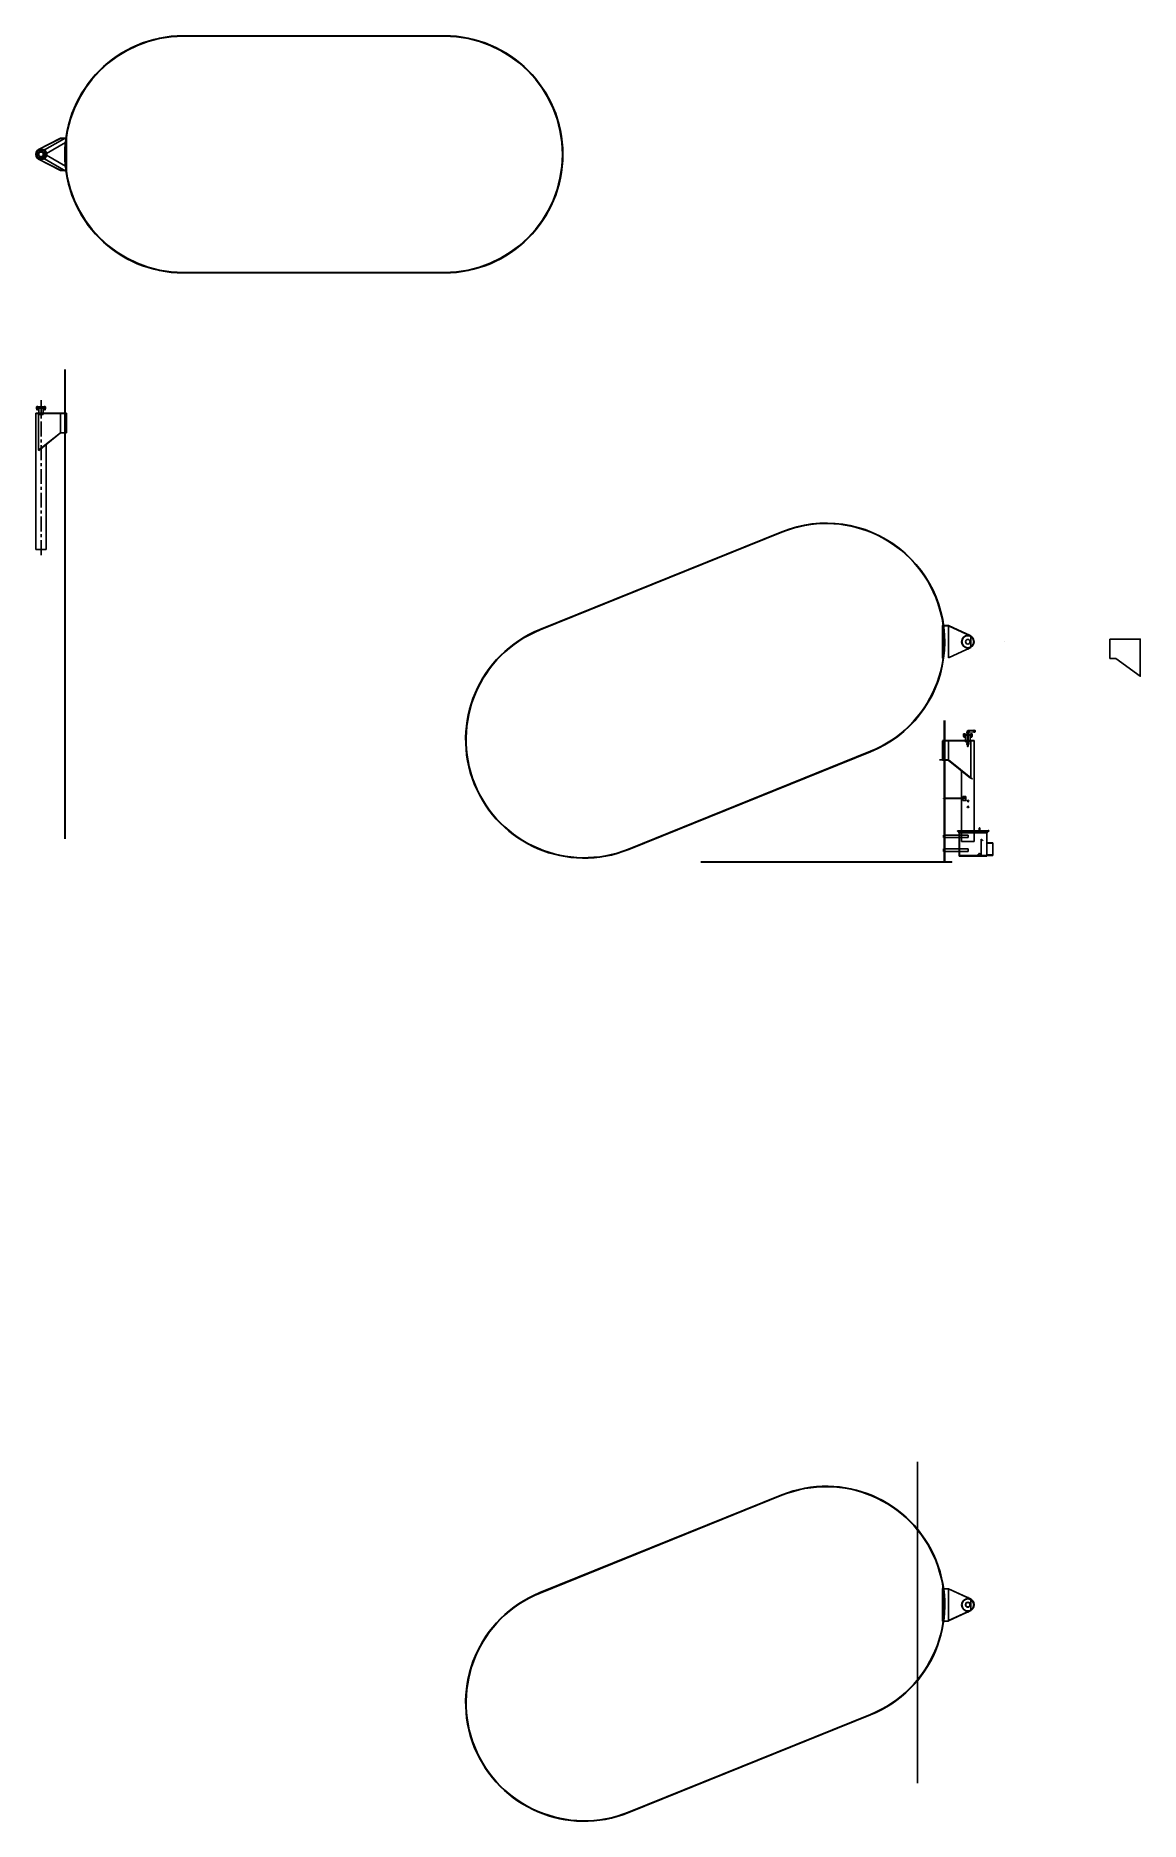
# Model space of a CAD drawing. Extents: x -1889 to 1550, y -1971 to 1122.
# Drawn here: x 433 to 1550, y -1971 to -165 of the extents above; entities that cross this region are included whole.
import ezdxf

# ---------------------------------------------------------------- set-up
doc = ezdxf.new("R2010")
doc.units = 0
doc.header["$LTSCALE"] = 12
doc.header["$MEASUREMENT"] = 0
for name, pattern in [('CENTER', [2, 1.25, -0.25, 0.25, -0.25]), ('HIDDEN', [0.375, 0.25, -0.125]), ('HIDDEN2', [0.1875, 0.125, -0.0625]), ('SLD-Center', [0.75, 0.6, -0.05, 0.05, -0.05]), ('SLD-Dashed', [0.075, 0.05, -0.025]), ('SLD-Solid', [0])]:
    doc.linetypes.add(name, pattern=pattern)
doc.layers.get('0').update_dxf_attribs({"linetype": 'CONTINUOUS'})
for name, color, linetype in [('1.25x1.25x.25', 34, 'CONTINUOUS'), ('10 PIPE', 7, 'CONTINUOUS'), ('12 PIPE', 7, 'CONTINUOUS'), ('3-4-THRDCPLG', 14, 'CONTINUOUS'), ('4 PIPE', 7, 'CONTINUOUS'), ('4-150-BLIND', 14, 'CONTINUOUS'), ('4-150-RFSO', 14, 'CONTINUOUS'), ('4T-150-RFSO', 14, 'CONTINUOUS'), ('5-8-11NC-HHBOLT', 32, 'CONTINUOUS'), ('5-8-11NC-HHNUT', 32, 'CONTINUOUS'), ('6X20', 3, 'CONTINUOUS'), ('CENTER', 6, 'CENTER'), ('COVER', 3, 'CONTINUOUS'), ('HANDLE', 2, 'CONTINUOUS'), ('REPAD', 7, 'CONTINUOUS'), ('SHELL', 40, 'CONTINUOUS'), ('TEXT', 4, 'CONTINUOUS')]:
    doc.layers.add(name, color=color, linetype=linetype)
doc.layers.add('AM_0', color=7, linetype='CONTINUOUS', lineweight=30)
pattern_1 = [(315, (1373.488156, -878.612432), (0.02357023, 0.02357023), [])]

# ---------------------------------------------------------------- blocks, each defined once
blk = doc.blocks.new('04T')
at = {"layer": '4T-150-RFSO'}
for centre, radius in [((0, 0), 4.5), ((-3.5, 1.4), 0.375), ((0, 0), 3.09), ((0, 0), 2.29), ((-1.4, 3.5), 0.375), ((1.4, 3.5), 0.375), ((3.5, 1.4), 0.375), ((-3.5, -1.4), 0.375), ((-1.4, -3.5), 0.375), ((1.4, -3.5), 0.375), ((3.5, -1.4), 0.375)]:
    blk.add_circle(centre, radius, dxfattribs=at)
at = {"layer": 'SHELL'}
blk.add_circle((0, 0), 2.34, dxfattribs=at)
blk = doc.blocks.new('A$Cff0bea57')
at = {"layer": '3-4-THRDCPLG'}
for p, q in [((-0.7, 1), (-0.7, 0)), ((-0.7, 1), (0.7, 1)), ((0.7, 0), (-0.7, 0)), ((-0.5, 0.5), (-0.5, 1)), ((-0.5, 0.5), (-0.5, 0)), ((-0.5, 0.5), (0.5, 0.5)), ((0.5, 0.5), (0.5, 1)), ((0.5, 0.5), (0.5, 0)), ((0.7, 1), (0.7, 0))]:
    blk.add_line(p, q, dxfattribs=at)
blk = doc.blocks.new('A$C5043b8bc')
at = {"layer": 'COVER'}
for p, q in [((-73.4, 131.6), (-73.4, 130.5)), ((-8.7, 131.6), (-73.4, 131.6)), ((-73.4, 131.6), (-73.4, 130.5)), ((-8.7, 131.6), (-73.4, 131.6)), ((-8.7, 130.5), (-73.4, 130.5)), ((-8.7, 130.5), (-73.4, 130.5)), ((-8.7, 131.6), (-8.7, 130.5)), ((-8.7, 131.6), (-8.7, 130.5))]:
    blk.add_line(p, q, dxfattribs=at)
at = {"layer": 'REPAD'}
for p, q in [((-15, 125), (-15, 137)), ((-15, 137), (-5.8, 137)), ((-15, 125), (-15, 137)), ((-15, 137), (-5.8, 137)), ((-5.8, 125), (-15, 125)), ((-5.8, 125), (-15, 125)), ((-5.8, 137), (-5.8, 125)), ((-5.8, 137), (-5.8, 125))]:
    blk.add_line(p, q, dxfattribs=at)
blk = doc.blocks.new('A$C6d16d3d1')
at = {"color": 7, "linetype": 'SLD-Solid', "lineweight": 25}
for p, q in [((0.3, 0.9), (0, 0.9)), ((0, -0.9), (0, 0.9)), ((0.4, 0.9), (0.6, 1.1)), ((0.4, 0.9), (0.4, -0.9)), ((0.6, 1.5), (0.6, 1.2)), ((0.6, 1.5), (2.4, 1.5)), ((0.6, 1.1), (0.6, 1.1)), ((2.4, 1.1), (0.6, 1.1)), ((2.3, 0.9), (2.3, 1.1)), ((2.4, 1.2), (2.4, 1.5)), ((0, -0.9), (0.3, -0.9)), ((0.4, -0.8), (0.6, -0.8))]:
    blk.add_line(p, q, dxfattribs=at)
at = {"color": 8, "linetype": 'SLD-Dashed', "lineweight": 18}
for p, q in [((0, 0.7), (0.4, 0.7)), ((0.4, 0.7), (0.4, 0.5)), ((0.4, 0.5), (0.6, 0.5)), ((0.8, 1.5), (0.8, 1.1)), ((0.8, 1.1), (1, 1.1)), ((1, 0.9), (1, 1.1)), ((2, 0.9), (2, 1.1)), ((2, 1.1), (2.2, 1.1)), ((2.2, 1.5), (2.2, 1.1)), ((0, -0.7), (0.4, -0.7)), ((0.4, -0.5), (0.6, -0.5)), ((0.4, -0.5), (0.4, -0.7))]:
    blk.add_line(p, q, dxfattribs=at)
at = {"color": 8, "linetype": 'SLD-Center', "lineweight": 18}
for p, q in [((1.5, 0), (0, 0)), ((1.5, 1.5), (1.5, 0))]:
    blk.add_line(p, q, dxfattribs=at)
at = {"color": 8, "linetype": 'SLD-Solid', "lineweight": 25}
for p, q in [((0.6, 0.8), (0.4, 0.8)), ((0.7, 1.1), (0.7, 0.9))]:
    blk.add_line(p, q, dxfattribs=at)
at = {"color": 7, "linetype": 'SLD-Solid', "lineweight": 25}
for centre, radius, start, end in [((0, 0.9), 0.03, 90, 180), ((0.3, 0.9), 0.03, 38.1587, 90), ((0.6, 1.5), 0.03, 90, 180), ((0.6, 1.2), 0.03, 180, 231.8402), ((0.6, 1.1), 0.03, 314.9996, 51.7986), ((0.6, 0.9), 1.72, 270, 0), ((2.4, 1.1), 0.06, 90, 180), ((2.4, 1.5), 0.03, 0, 90), ((2.4, 1.2), 0.03, 270, 0), ((0, -0.9), 0.03, 180, 270), ((0.3, -0.9), 0.03, 270, 0), ((0.4, -0.9), 0.06, 90, 180)]:
    blk.add_arc(centre, radius, start, end, dxfattribs=at)
at = {"color": 8, "linetype": 'SLD-Solid', "lineweight": 25}
for centre, radius, start, end in [((0.4, 0.9), 0.03, 219.9015, 314.9609), ((0.6, 0.9), 0.149, 270, 0)]:
    blk.add_arc(centre, radius, start, end, dxfattribs=at)
at = {"color": 8, "linetype": 'SLD-Dashed', "lineweight": 18}
for radius in [1.45, 0.405]:
    blk.add_arc((0.6, 0.9), radius, 270, 0, dxfattribs=at)
at = {"color": 8, "linetype": 'SLD-Solid', "lineweight": 25}
for points, knots in [([(0.4, 0.9), (0.4, 0.9), (0.4, 0.9), (0.4, 0.9), (0.4, 0.9), (0.4, 0.9), (0.4, 0.9), (0.4, 0.9)], [0, 0, 0, 0, 0.277943, 0.492844, 0.70778, 0.922817, 1, 1, 1, 1]), ([(0.4, 0.9), (0.4, 0.9), (0.4, 0.9), (0.4, 0.9), (0.4, 0.9), (0.4, 0.9), (0.4, 0.9), (0.4, 0.9), (0.4, 0.9), (0.4, 0.9)], [0, 0, 0, 0, 0.25, 0.25, 0.5, 0.5, 0.75, 0.75, 1, 1, 1, 1]), ([(0.4, 0.8), (0.4, 0.8), (0.4, 0.8), (0.4, 0.8), (0.4, 0.8), (0.4, 0.8), (0.4, 0.8), (0.4, 0.8)], [0, 0, 0, 0, 0.5, 0.5, 0.75, 0.75, 1, 1, 1, 1]), ([(0.6, 1.1), (0.6, 1.1), (0.6, 1.1), (0.6, 1.1), (0.6, 1.1), (0.6, 1.1), (0.6, 1.1), (0.6, 1.1)], [0, 0, 0, 0, 0.5, 0.5, 0.75, 0.75, 1, 1, 1, 1]), ([(0.6, 1.1), (0.6, 1.1), (0.6, 1.1), (0.6, 1.1), (0.6, 1.1), (0.6, 1.1), (0.6, 1.1), (0.6, 1.1)], [0, 0, 0, 0, 0.135694, 0.351557, 0.567624, 0.783795, 1, 1, 1, 1]), ([(0.7, 1.1), (0.7, 1.1), (0.7, 1.1), (0.7, 1.1), (0.7, 1.1), (0.7, 1.1), (0.7, 1.1), (0.7, 1.1)], [0, 0, 0, 0, 0.5, 0.5, 0.75, 0.75, 1, 1, 1, 1])]:
    blk.add_open_spline(points, degree=3, knots=knots, dxfattribs=at)
blk = doc.blocks.new('A$C9caa3242')
at = {"color": 7, "linetype": 'SLD-Solid', "lineweight": 25}
for p, q in [((-0.3, 0.6), (-0.3, 0.6)), ((-0.3, 0.6), (-0.3, 0.6)), ((-0.3, 0.6), (0.3, 0.6)), ((-0.3, 0.5), (-0.3, 0.5)), ((-0.3, 0.5), (-0.3, 0.5)), ((-0.3, 0.5), (-0.3, 0.5)), ((-0.3, 0.4), (-0.3, 0.4)), ((-0.3, 0.4), (-0.3, 0.4)), ((-0.3, 0.4), (-0.3, 0.4)), ((-0.3, 0.4), (-0.3, 0.4)), ((-0.3, 0.3), (-0.3, 0.2)), ((-0.3, 0.3), (-0.3, 0.3)), ((-0.3, 0.3), (-0.3, 0.3)), ((-0.3, 0.3), (-0.3, 0.3)), ((-0.3, 0.2), (-0.3, 0.2)), ((-0.3, 0.2), (-0.3, 0.2)), ((-0.3, 0.2), (-0.3, 0.2)), ((-0.3, 0.1), (-0.3, 0.1)), ((-0.3, 0.1), (-0.3, 0.1)), ((-0.3, 0.1), (-0.3, 0)), ((-0.3, 0.1), (-0.3, 0.1)), ((-0.3, 0), (-0.3, 0)), ((-0.3, 0), (-0.3, -0.1)), ((-0.3, 0), (-0.3, 0)), ((-0.3, 0), (0.3, 0)), ((0.3, 0.6), (0.3, 0.6)), ((0.3, 0.5), (0.3, 0.6)), ((0.3, 0.6), (0.3, 0.6)), ((0.3, 0.6), (0.3, 0.6)), ((0.3, 0.6), (0.3, 0.6)), ((0.3, 0.6), (0.3, 0.6)), ((0.3, 0.5), (0.3, 0.5)), ((0.3, 0.5), (0.3, 0.5)), ((0.3, 0.5), (0.3, 0.5)), ((0.3, 0.4), (0.3, 0.4)), ((0.3, 0.4), (0.3, 0.4)), ((0.3, 0.4), (0.3, 0.4)), ((0.3, 0.4), (0.3, 0.4)), ((0.3, 0.3), (0.3, 0.3)), ((0.3, 0.3), (0.3, 0.3)), ((0.3, 0.3), (0.3, 0.3)), ((0.3, 0.2), (0.3, 0.3)), ((0.3, 0.2), (0.3, 0.2)), ((0.3, 0.2), (0.3, 0.2)), ((0.3, 0.2), (0.3, 0.2)), ((0.3, 0.1), (0.3, 0.1)), ((0.3, 0), (0.3, 0.1)), ((0.3, 0.1), (0.3, 0.1)), ((0.3, 0.1), (0.3, 0.1)), ((0.3, 0), (0.3, 0)), ((0.3, -0.1), (0.3, 0)), ((0.3, 0), (0.3, 0)), ((0.3, 0), (0.3, 0)), ((0.3, 0), (0.3, 0)), ((-0.3, -0.1), (-0.4, -0.1)), ((-0.4, -0.1), (-0.4, -0.3)), ((-0.4, -0.1), (-0.4, -0.1)), ((-0.4, -0.1), (-0.4, -0.3)), ((-0.4, -0.3), (-0.3, -0.3)), ((-0.4, -0.3), (-0.4, -0.3)), ((-0.3, -0.1), (0.3, -0.1)), ((-0.3, -0.3), (-0.3, -0.5)), ((0.3, -0.3), (-0.3, -0.3)), ((-0.3, -0.7), (-0.2, -0.9)), ((-0.2, -0.1), (-0.2, -0.3)), ((-0.2, -0.1), (-0.2, -0.1)), ((-0.2, -0.3), (-0.2, -0.1)), ((-0.2, -0.3), (-0.2, -0.3)), ((-0.2, -1.1), (-0.1, -1.3)), ((0, -0.4), (0, -0.4)), ((0, -0.5), (0.3, -0.5)), ((0.1, -1.3), (0.2, -1.3)), ((0.2, -0.3), (0.2, -0.1)), ((0.2, -0.1), (0.2, -0.1)), ((0.2, -0.1), (0.2, -0.3)), ((0.2, -0.3), (0.2, -0.3)), ((0.2, -1.1), (0.2, -0.9)), ((0.2, -1.3), (0.2, -1.2)), ((0.4, -0.1), (0.3, -0.1)), ((0.3, -0.3), (0.4, -0.3)), ((0.3, -0.5), (0.3, -0.3)), ((0.3, -0.7), (0.3, -0.5)), ((0.4, -0.3), (0.4, -0.1)), ((0.4, -0.1), (0.4, -0.1)), ((0.4, -0.3), (0.4, -0.1)), ((0.4, -0.3), (0.4, -0.3))]:
    blk.add_line(p, q, dxfattribs=at)
for points, knots in [([(-0.3, 0.6), (-0.3, 0.6), (-0.3, 0.6), (-0.3, 0.6), (-0.3, 0.6)], [0, 0, 0, 0, 0.203771, 1, 1, 1, 1]), ([(-0.3, 0.6), (-0.3, 0.5), (-0.3, 0.5), (-0.3, 0.5), (-0.3, 0.5)], [0, 0, 0, 0, 0.519232, 1, 1, 1, 1]), ([(0.3, 0.5), (0.3, 0.5), (0.3, 0.5), (0.3, 0.5), (0.3, 0.5), (0.3, 0.5), (0.3, 0.5), (0.3, 0.5), (0.3, 0.5), (0.3, 0.5), (0.3, 0.5), (0.3, 0.5), (0.3, 0.5), (0.3, 0.5), (0.3, 0.5), (0.3, 0.5), (0.3, 0.5), (0.3, 0.5), (0.3, 0.5), (0.3, 0.5), (0.3, 0.5), (0.3, 0.5), (0.3, 0.5), (0.3, 0.5), (0.2, 0.5), (0.2, 0.5), (0.2, 0.5), (0.2, 0.5), (0.2, 0.5), (0.2, 0.5), (0.2, 0.5), (0.2, 0.5), (0.2, 0.5), (0.2, 0.5), (0.2, 0.5), (0.2, 0.5), (0.1, 0.5), (0.1, 0.5), (0.1, 0.5), (0.1, 0.5), (0.1, 0.5), (0.1, 0.5), (0.1, 0.5), (0.1, 0.5), (0.1, 0.5), (0, 0.5), (0, 0.5), (0, 0.5), (0, 0.5), (0, 0.5), (0, 0.5), (0, 0.5), (0, 0.5), (0, 0.5), (-0.1, 0.5), (-0.1, 0.5), (-0.1, 0.5), (-0.1, 0.5), (-0.1, 0.5), (-0.1, 0.5), (-0.1, 0.5), (-0.1, 0.5), (-0.1, 0.5), (-0.1, 0.5), (-0.2, 0.5), (-0.2, 0.5), (-0.2, 0.5), (-0.2, 0.5), (-0.2, 0.5), (-0.2, 0.5), (-0.2, 0.5), (-0.2, 0.5), (-0.2, 0.5), (-0.2, 0.5), (-0.2, 0.5), (-0.2, 0.5), (-0.2, 0.5), (-0.3, 0.5), (-0.3, 0.5), (-0.3, 0.5), (-0.3, 0.5), (-0.3, 0.5), (-0.3, 0.5), (-0.3, 0.5), (-0.3, 0.5), (-0.3, 0.5), (-0.3, 0.5), (-0.3, 0.5), (-0.3, 0.5), (-0.3, 0.5), (-0.3, 0.5), (-0.3, 0.5), (-0.3, 0.5), (-0.3, 0.5), (-0.3, 0.5), (-0.3, 0.5), (-0.3, 0.5), (-0.3, 0.5), (-0.3, 0.5)], [0, 0, 0, 0, 0.002968, 0.013676, 0.024394, 0.035115, 0.045832, 0.05654, 0.066949, 0.077367, 0.087787, 0.098205, 0.108614, 0.119325, 0.130046, 0.140769, 0.15149, 0.162201, 0.172613, 0.183034, 0.193457, 0.203878, 0.21429, 0.225004, 0.235728, 0.246455, 0.257178, 0.267892, 0.278307, 0.288731, 0.299158, 0.309581, 0.319996, 0.330714, 0.34144, 0.35217, 0.362897, 0.373614, 0.384032, 0.394459, 0.404888, 0.415315, 0.425733, 0.436454, 0.447183, 0.457916, 0.468646, 0.479366, 0.489788, 0.500217, 0.51065, 0.52108, 0.531501, 0.542224, 0.552957, 0.563693, 0.574426, 0.585149, 0.595573, 0.606006, 0.616442, 0.626874, 0.637298, 0.648025, 0.658761, 0.6695, 0.680236, 0.690963, 0.70139, 0.711825, 0.722264, 0.7327, 0.743127, 0.753856, 0.764595, 0.775338, 0.786077, 0.796806, 0.807236, 0.817675, 0.828117, 0.838556, 0.848986, 0.859718, 0.87046, 0.881206, 0.891948, 0.902681, 0.913114, 0.923555, 0.934, 0.944442, 0.954875, 0.965611, 0.976356, 0.987104, 0.99785, 1, 1, 1, 1]), ([(0.3, 0.6), (0.3, 0.6), (0.3, 0.6), (0.3, 0.6), (0.3, 0.6), (0.3, 0.6), (0.3, 0.6), (0.3, 0.6), (0.3, 0.6), (0.3, 0.6), (0.3, 0.6), (0.3, 0.6), (0.3, 0.6), (0.3, 0.6), (0.3, 0.6), (0.3, 0.6), (0.3, 0.6), (0.3, 0.6), (0.3, 0.6), (0.3, 0.6), (0.3, 0.6), (0.3, 0.6), (0.2, 0.6), (0.2, 0.6), (0.2, 0.6), (0.2, 0.6), (0.2, 0.6), (0.2, 0.6), (0.2, 0.6), (0.2, 0.6), (0.2, 0.6), (0.2, 0.6), (0.2, 0.6), (0.2, 0.6), (0.2, 0.6), (0.2, 0.6), (0.1, 0.6), (0.1, 0.6), (0.1, 0.6), (0.1, 0.6), (0.1, 0.6), (0.1, 0.6), (0.1, 0.6), (0.1, 0.6), (0.1, 0.6), (0.1, 0.6), (0, 0.6), (0, 0.6), (0, 0.6), (0, 0.6), (0, 0.6), (0, 0.6), (0, 0.6), (0, 0.6), (0, 0.6), (0, 0.6), (-0.1, 0.6), (-0.1, 0.6), (-0.1, 0.6), (-0.1, 0.6), (-0.1, 0.6), (-0.1, 0.6), (-0.1, 0.6), (-0.1, 0.6), (-0.1, 0.6), (-0.1, 0.6), (-0.1, 0.6), (-0.2, 0.6), (-0.2, 0.6), (-0.2, 0.6), (-0.2, 0.6), (-0.2, 0.6), (-0.2, 0.6), (-0.2, 0.6), (-0.2, 0.6), (-0.2, 0.6), (-0.2, 0.6), (-0.2, 0.6), (-0.2, 0.6), (-0.2, 0.6), (-0.2, 0.6), (-0.3, 0.6), (-0.3, 0.6), (-0.3, 0.6), (-0.3, 0.6), (-0.3, 0.6), (-0.3, 0.6), (-0.3, 0.6), (-0.3, 0.6), (-0.3, 0.6), (-0.3, 0.6), (-0.3, 0.6), (-0.3, 0.6), (-0.3, 0.6), (-0.3, 0.6), (-0.3, 0.6), (-0.3, 0.6), (-0.3, 0.6), (-0.3, 0.6), (-0.3, 0.6), (-0.3, 0.6)], [0, 0, 0, 0, 0.003004, 0.012447, 0.021891, 0.031334, 0.040769, 0.049983, 0.059203, 0.068426, 0.077646, 0.08686, 0.096292, 0.105732, 0.115173, 0.124612, 0.134044, 0.144194, 0.154353, 0.164514, 0.174673, 0.184823, 0.195264, 0.205715, 0.216168, 0.226618, 0.237059, 0.247271, 0.257491, 0.267713, 0.277933, 0.288145, 0.298649, 0.309162, 0.319678, 0.330191, 0.340695, 0.350973, 0.36126, 0.371549, 0.381836, 0.392114, 0.402687, 0.413269, 0.423854, 0.434435, 0.445008, 0.455353, 0.465706, 0.476063, 0.486416, 0.496761, 0.507402, 0.518053, 0.528706, 0.539357, 0.549998, 0.56041, 0.57083, 0.581253, 0.591673, 0.602085, 0.612795, 0.623514, 0.634237, 0.644956, 0.655666, 0.666144, 0.676631, 0.687121, 0.697608, 0.708086, 0.718865, 0.729653, 0.740444, 0.751233, 0.762011, 0.772556, 0.78311, 0.793667, 0.80422, 0.814765, 0.825613, 0.83647, 0.84733, 0.858186, 0.869034, 0.879646, 0.890266, 0.90089, 0.91151, 0.922122, 0.933038, 0.943964, 0.954892, 0.965818, 0.976734, 0.987413, 0.9981, 1, 1, 1, 1]), ([(0.3, 0.6), (0.3, 0.6), (0.3, 0.6), (0.3, 0.6), (0.3, 0.6), (0.3, 0.6), (0.3, 0.6), (0.3, 0.6), (0.3, 0.6), (0.3, 0.6), (0.3, 0.6), (0.3, 0.6), (0.3, 0.6), (0.3, 0.6), (0.3, 0.6), (0.3, 0.6), (0.3, 0.6), (0.2, 0.6), (0.2, 0.6), (0.2, 0.6), (0.2, 0.6), (0.2, 0.6), (0.2, 0.6), (0.2, 0.6), (0.2, 0.6), (0.2, 0.6), (0.2, 0.6), (0.2, 0.6), (0.2, 0.6), (0.2, 0.6), (0.2, 0.6), (0.2, 0.6), (0.1, 0.6), (0.1, 0.6), (0.1, 0.6), (0.1, 0.6), (0.1, 0.6), (0.1, 0.6), (0.1, 0.6), (0.1, 0.6), (0.1, 0.6), (0.1, 0.6), (0, 0.6), (0, 0.6), (0, 0.6), (0, 0.6), (0, 0.6), (0, 0.6), (0, 0.6), (0, 0.6), (0, 0.6), (0, 0.6), (0, 0.6), (-0.1, 0.6), (-0.1, 0.6), (-0.1, 0.6), (-0.1, 0.6), (-0.1, 0.6), (-0.1, 0.6), (-0.1, 0.6), (-0.1, 0.6), (-0.1, 0.6), (-0.1, 0.6), (-0.1, 0.6), (-0.2, 0.6), (-0.2, 0.6), (-0.2, 0.6), (-0.2, 0.6), (-0.2, 0.6), (-0.2, 0.6), (-0.2, 0.6), (-0.2, 0.6), (-0.2, 0.6), (-0.2, 0.6), (-0.2, 0.6), (-0.2, 0.6), (-0.2, 0.6), (-0.2, 0.6), (-0.2, 0.6), (-0.2, 0.6), (-0.3, 0.6), (-0.3, 0.6), (-0.3, 0.6), (-0.3, 0.6), (-0.3, 0.6), (-0.3, 0.6), (-0.3, 0.6), (-0.3, 0.6), (-0.3, 0.6), (-0.3, 0.6), (-0.3, 0.6), (-0.3, 0.6), (-0.3, 0.6), (-0.3, 0.6)], [0, 0, 0, 0, 0.001, 0.012394, 0.023789, 0.035185, 0.046581, 0.057977, 0.069373, 0.080119, 0.090866, 0.101612, 0.112359, 0.123106, 0.133987, 0.144868, 0.155749, 0.166631, 0.177513, 0.188396, 0.199279, 0.210162, 0.221563, 0.232965, 0.244368, 0.255771, 0.267174, 0.278578, 0.289982, 0.301387, 0.312792, 0.324197, 0.335602, 0.347009, 0.357763, 0.368518, 0.379274, 0.390029, 0.400785, 0.411675, 0.422566, 0.433456, 0.444347, 0.455238, 0.466129, 0.477021, 0.487913, 0.499324, 0.510736, 0.522148, 0.533561, 0.544974, 0.556387, 0.5678, 0.579214, 0.590628, 0.602043, 0.613458, 0.624874, 0.635637, 0.646401, 0.657166, 0.66793, 0.678695, 0.689594, 0.700493, 0.711392, 0.722292, 0.733193, 0.744093, 0.754994, 0.765895, 0.777316, 0.788737, 0.800158, 0.81158, 0.823002, 0.834425, 0.845848, 0.857272, 0.868695, 0.88012, 0.891544, 0.902969, 0.913741, 0.924514, 0.935287, 0.946061, 0.956835, 0.967743, 0.978651, 0.989559, 1, 1, 1, 1]), ([(0.3, 0.6), (0.3, 0.6), (0.3, 0.6), (0.3, 0.6), (0.3, 0.6), (0.3, 0.6), (0.3, 0.6), (0.3, 0.6), (0.3, 0.6), (0.3, 0.6), (0.3, 0.6), (0.3, 0.6), (0.3, 0.6), (0.3, 0.6), (0.3, 0.6), (0.3, 0.6), (0.3, 0.6), (0.3, 0.6), (0.2, 0.6), (0.2, 0.6), (0.2, 0.6), (0.2, 0.6), (0.2, 0.6), (0.2, 0.6), (0.2, 0.6), (0.2, 0.6), (0.2, 0.6), (0.2, 0.6), (0.2, 0.6), (0.2, 0.6), (0.2, 0.6), (0.2, 0.6), (0.2, 0.6), (0.1, 0.6), (0.1, 0.6), (0.1, 0.6), (0.1, 0.6), (0.1, 0.6), (0.1, 0.6), (0.1, 0.6), (0.1, 0.6), (0.1, 0.6), (0.1, 0.6), (0, 0.6), (0, 0.6), (0, 0.6), (0, 0.6), (0, 0.6), (0, 0.6), (0, 0.6), (0, 0.6), (0, 0.6), (0, 0.6), (0, 0.6), (-0.1, 0.6), (-0.1, 0.6), (-0.1, 0.6), (-0.1, 0.6), (-0.1, 0.6), (-0.1, 0.6), (-0.1, 0.6), (-0.1, 0.6), (-0.1, 0.6), (-0.1, 0.6), (-0.1, 0.6), (-0.2, 0.6), (-0.2, 0.6), (-0.2, 0.6), (-0.2, 0.6), (-0.2, 0.6), (-0.2, 0.6), (-0.2, 0.6), (-0.2, 0.6), (-0.2, 0.6), (-0.2, 0.6), (-0.2, 0.6), (-0.2, 0.6), (-0.2, 0.6), (-0.2, 0.6), (-0.2, 0.6), (-0.2, 0.6), (-0.3, 0.6), (-0.3, 0.6), (-0.3, 0.6), (-0.3, 0.6), (-0.3, 0.6), (-0.3, 0.6), (-0.3, 0.6), (-0.3, 0.6), (-0.3, 0.6), (-0.3, 0.6), (-0.3, 0.6), (-0.3, 0.6), (-0.3, 0.6)], [0, 0, 0, 0, 0.009232, 0.020601, 0.03197, 0.04334, 0.05471, 0.06608, 0.077451, 0.088822, 0.099544, 0.110266, 0.120989, 0.131712, 0.142435, 0.153291, 0.164148, 0.175005, 0.185863, 0.196721, 0.207579, 0.218438, 0.229296, 0.240673, 0.252049, 0.263427, 0.274804, 0.286182, 0.29756, 0.308939, 0.320318, 0.331698, 0.343077, 0.354457, 0.365838, 0.376569, 0.3873, 0.398031, 0.408763, 0.419495, 0.430361, 0.441226, 0.452093, 0.462959, 0.473826, 0.484693, 0.495561, 0.506428, 0.517814, 0.5292, 0.540587, 0.551974, 0.563361, 0.574749, 0.586137, 0.597526, 0.608914, 0.620304, 0.631693, 0.643083, 0.653823, 0.664563, 0.675303, 0.686044, 0.696785, 0.707659, 0.718534, 0.729409, 0.740285, 0.751161, 0.762037, 0.772914, 0.783791, 0.795186, 0.806581, 0.817977, 0.829373, 0.84077, 0.852167, 0.863565, 0.874963, 0.886361, 0.89776, 0.909159, 0.920558, 0.931307, 0.942056, 0.952805, 0.963554, 0.974304, 0.985188, 0.996072, 1, 1, 1, 1]), ([(-0.3, 0.5), (-0.3, 0.5), (-0.3, 0.5), (-0.3, 0.5), (-0.3, 0.5), (-0.3, 0.5), (-0.3, 0.5), (-0.3, 0.5), (-0.3, 0.5), (-0.3, 0.5), (-0.3, 0.5), (-0.3, 0.5), (-0.3, 0.5), (-0.3, 0.5), (-0.3, 0.5), (-0.3, 0.5), (-0.3, 0.5), (-0.3, 0.5), (-0.3, 0.5), (-0.3, 0.5), (-0.2, 0.5), (-0.2, 0.5), (-0.2, 0.5), (-0.2, 0.5), (-0.2, 0.5), (-0.2, 0.5), (-0.2, 0.5), (-0.2, 0.5), (-0.2, 0.5), (-0.2, 0.5), (-0.2, 0.5), (-0.2, 0.5), (-0.2, 0.5), (-0.1, 0.5), (-0.1, 0.5), (-0.1, 0.5), (-0.1, 0.5), (-0.1, 0.5), (-0.1, 0.5), (-0.1, 0.5), (-0.1, 0.5), (-0.1, 0.5), (-0.1, 0.5), (0, 0.5), (0, 0.5), (0, 0.5), (0, 0.5), (0, 0.5), (0, 0.5), (0, 0.5), (0, 0.5), (0, 0.5), (0.1, 0.5), (0.1, 0.5), (0.1, 0.5), (0.1, 0.5), (0.1, 0.5), (0.1, 0.5), (0.1, 0.5), (0.1, 0.5), (0.1, 0.5), (0.1, 0.5), (0.2, 0.5), (0.2, 0.5), (0.2, 0.5), (0.2, 0.5), (0.2, 0.5), (0.2, 0.5), (0.2, 0.5), (0.2, 0.5), (0.2, 0.6), (0.2, 0.6), (0.2, 0.6), (0.3, 0.6), (0.3, 0.6), (0.3, 0.6), (0.3, 0.6), (0.3, 0.6), (0.3, 0.6), (0.3, 0.6), (0.3, 0.6), (0.3, 0.6), (0.3, 0.6), (0.3, 0.6), (0.3, 0.6), (0.3, 0.6), (0.3, 0.6), (0.3, 0.6), (0.3, 0.6), (0.3, 0.6), (0.3, 0.6), (0.3, 0.6)], [0, 0, 0, 0, 0.006187, 0.017656, 0.029115, 0.040248, 0.051389, 0.062534, 0.073675, 0.084808, 0.096263, 0.107729, 0.119198, 0.130664, 0.14212, 0.153249, 0.164387, 0.175528, 0.186667, 0.197796, 0.209248, 0.220711, 0.232176, 0.243639, 0.255091, 0.266217, 0.277352, 0.28849, 0.299626, 0.310751, 0.3222, 0.33366, 0.345122, 0.356581, 0.36803, 0.379153, 0.390285, 0.40142, 0.412552, 0.423674, 0.43512, 0.446576, 0.458035, 0.469491, 0.480937, 0.492056, 0.503185, 0.514316, 0.525445, 0.536565, 0.548007, 0.559459, 0.570915, 0.582368, 0.59381, 0.604927, 0.616052, 0.62718, 0.638306, 0.649422, 0.660861, 0.67231, 0.683763, 0.695212, 0.706651, 0.717764, 0.728887, 0.740012, 0.751134, 0.762247, 0.773683, 0.785129, 0.796578, 0.808024, 0.81946, 0.83057, 0.841689, 0.852811, 0.86393, 0.875039, 0.886472, 0.897915, 0.90936, 0.920803, 0.932236, 0.94347, 0.954708, 0.965943, 0.977294, 0.988649, 1, 1, 1, 1]), ([(-0.3, 0.5), (-0.3, 0.5), (-0.3, 0.5), (-0.3, 0.4), (-0.3, 0.4)], [0, 0, 0, 0, 0.502268, 1, 1, 1, 1]), ([(-0.3, 0.5), (-0.3, 0.5), (-0.3, 0.5), (-0.3, 0.5), (-0.3, 0.5)], [0, 0, 0, 0, 0.502461, 1, 1, 1, 1]), ([(-0.3, 0.5), (-0.3, 0.5), (-0.3, 0.5), (-0.3, 0.5), (-0.3, 0.5)], [0, 0, 0, 0, 0.440407, 1, 1, 1, 1]), ([(0.3, 0.5), (0.3, 0.5), (0.3, 0.5), (0.3, 0.5), (0.3, 0.5), (0.3, 0.5), (0.3, 0.5), (0.3, 0.5), (0.3, 0.5), (0.3, 0.5), (0.3, 0.5), (0.3, 0.5), (0.3, 0.5), (0.3, 0.5), (0.3, 0.5), (0.3, 0.5), (0.3, 0.5), (0.3, 0.5), (0.3, 0.5), (0.3, 0.5), (0.3, 0.5), (0.3, 0.5), (0.3, 0.5), (0.3, 0.5), (0.2, 0.5), (0.2, 0.5), (0.2, 0.5), (0.2, 0.5), (0.2, 0.5), (0.2, 0.5), (0.2, 0.5), (0.2, 0.5), (0.2, 0.5), (0.2, 0.5), (0.2, 0.5), (0.2, 0.5), (0.1, 0.5), (0.1, 0.5), (0.1, 0.5), (0.1, 0.5), (0.1, 0.5), (0.1, 0.5), (0.1, 0.5), (0.1, 0.5), (0.1, 0.5), (0, 0.5), (0, 0.5), (0, 0.5), (0, 0.5), (0, 0.5), (0, 0.5), (0, 0.5), (0, 0.5), (0, 0.5), (-0.1, 0.5), (-0.1, 0.5), (-0.1, 0.5), (-0.1, 0.5), (-0.1, 0.5), (-0.1, 0.5), (-0.1, 0.5), (-0.1, 0.5), (-0.1, 0.5), (-0.1, 0.5), (-0.2, 0.5), (-0.2, 0.5), (-0.2, 0.5), (-0.2, 0.5), (-0.2, 0.5), (-0.2, 0.5), (-0.2, 0.5), (-0.2, 0.5), (-0.2, 0.5), (-0.2, 0.5), (-0.2, 0.5), (-0.2, 0.5), (-0.2, 0.5), (-0.3, 0.5), (-0.3, 0.5), (-0.3, 0.5), (-0.3, 0.5), (-0.3, 0.5), (-0.3, 0.5), (-0.3, 0.5), (-0.3, 0.5), (-0.3, 0.5), (-0.3, 0.5), (-0.3, 0.5), (-0.3, 0.5), (-0.3, 0.5), (-0.3, 0.5), (-0.3, 0.5), (-0.3, 0.5), (-0.3, 0.5), (-0.3, 0.5), (-0.3, 0.5), (-0.3, 0.5), (-0.3, 0.5), (-0.3, 0.5)], [0, 0, 0, 0, 0.001076, 0.011491, 0.021898, 0.032606, 0.043324, 0.054046, 0.064764, 0.075472, 0.085882, 0.0963, 0.106722, 0.11714, 0.12755, 0.138261, 0.148983, 0.159707, 0.170428, 0.18114, 0.191552, 0.201974, 0.212398, 0.222819, 0.233232, 0.243947, 0.254671, 0.265398, 0.276123, 0.286837, 0.297253, 0.307677, 0.318105, 0.328529, 0.338945, 0.349663, 0.36039, 0.37112, 0.381848, 0.392566, 0.402984, 0.413412, 0.423842, 0.434269, 0.444688, 0.455409, 0.466139, 0.476873, 0.487603, 0.498324, 0.508746, 0.519176, 0.529609, 0.54004, 0.550461, 0.561185, 0.571919, 0.582655, 0.593389, 0.604113, 0.614538, 0.624971, 0.635407, 0.64584, 0.656265, 0.666992, 0.677729, 0.688469, 0.699205, 0.709932, 0.72036, 0.730796, 0.741235, 0.751672, 0.762099, 0.77283, 0.783569, 0.794312, 0.805052, 0.815782, 0.826213, 0.836652, 0.847094, 0.857533, 0.867964, 0.878697, 0.88944, 0.900186, 0.910929, 0.921662, 0.932095, 0.942538, 0.952983, 0.963425, 0.973859, 0.984595, 0.995341, 1, 1, 1, 1]), ([(0.3, 0.5), (0.3, 0.5), (0.3, 0.5), (0.3, 0.5), (0.3, 0.5), (0.3, 0.5), (0.3, 0.5), (0.3, 0.5), (0.3, 0.5), (0.3, 0.5), (0.3, 0.5), (0.3, 0.5), (0.3, 0.5), (0.3, 0.5), (0.3, 0.5), (0.3, 0.5), (0.3, 0.5), (0.3, 0.5), (0.2, 0.5), (0.2, 0.5), (0.2, 0.5), (0.2, 0.5), (0.2, 0.5), (0.2, 0.5), (0.2, 0.5), (0.2, 0.5), (0.2, 0.5), (0.2, 0.5), (0.2, 0.5), (0.2, 0.5), (0.2, 0.5), (0.2, 0.5), (0.1, 0.5), (0.1, 0.5), (0.1, 0.5), (0.1, 0.5), (0.1, 0.5), (0.1, 0.5), (0.1, 0.5), (0.1, 0.5), (0.1, 0.5), (0.1, 0.5), (0, 0.5), (0, 0.5), (0, 0.5), (0, 0.5), (0, 0.5), (0, 0.5), (0, 0.5), (0, 0.5), (0, 0.5), (0, 0.5), (0, 0.5), (-0.1, 0.5), (-0.1, 0.5), (-0.1, 0.5), (-0.1, 0.5), (-0.1, 0.5), (-0.1, 0.5), (-0.1, 0.5), (-0.1, 0.5), (-0.1, 0.5), (-0.1, 0.5), (-0.1, 0.5), (-0.2, 0.5), (-0.2, 0.5), (-0.2, 0.5), (-0.2, 0.5), (-0.2, 0.5), (-0.2, 0.5), (-0.2, 0.5), (-0.2, 0.5), (-0.2, 0.5), (-0.2, 0.5), (-0.2, 0.5), (-0.2, 0.5), (-0.2, 0.5), (-0.2, 0.5), (-0.2, 0.5), (-0.2, 0.5), (-0.3, 0.5), (-0.3, 0.5), (-0.3, 0.5), (-0.3, 0.5), (-0.3, 0.5), (-0.3, 0.5), (-0.3, 0.5), (-0.3, 0.5), (-0.3, 0.5), (-0.3, 0.5), (-0.3, 0.5), (-0.3, 0.5), (-0.3, 0.5), (-0.3, 0.5)], [0, 0, 0, 0, 0.001531, 0.012273, 0.023016, 0.033759, 0.044636, 0.055513, 0.066391, 0.077268, 0.088146, 0.099025, 0.109904, 0.120783, 0.13218, 0.143579, 0.154977, 0.166376, 0.177775, 0.189174, 0.200574, 0.211974, 0.223375, 0.234776, 0.246177, 0.257579, 0.26833, 0.279081, 0.289833, 0.300584, 0.311336, 0.322222, 0.333108, 0.343994, 0.354881, 0.365768, 0.376656, 0.387544, 0.398432, 0.409839, 0.421246, 0.432654, 0.444062, 0.45547, 0.466879, 0.478289, 0.489699, 0.501109, 0.512519, 0.52393, 0.535341, 0.546101, 0.55686, 0.567621, 0.578381, 0.589142, 0.600037, 0.610932, 0.621827, 0.632723, 0.643619, 0.654515, 0.665412, 0.676309, 0.687726, 0.699142, 0.71056, 0.721977, 0.733395, 0.744813, 0.756232, 0.767651, 0.77907, 0.79049, 0.80191, 0.813331, 0.8241, 0.834868, 0.845638, 0.856407, 0.867177, 0.87808, 0.888984, 0.899888, 0.910793, 0.921698, 0.932604, 0.94351, 0.954416, 0.965841, 0.977267, 0.988694, 1, 1, 1, 1]), ([(0.3, 0.5), (0.3, 0.5), (0.3, 0.5), (0.3, 0.5), (0.3, 0.5), (0.3, 0.5), (0.3, 0.5), (0.3, 0.5), (0.3, 0.5), (0.3, 0.5), (0.3, 0.5), (0.3, 0.5), (0.3, 0.5), (0.3, 0.5), (0.3, 0.5), (0.3, 0.5), (0.3, 0.5), (0.2, 0.5), (0.2, 0.5), (0.2, 0.5), (0.2, 0.5), (0.2, 0.5), (0.2, 0.5), (0.2, 0.5), (0.2, 0.5), (0.2, 0.5), (0.2, 0.5), (0.2, 0.5), (0.2, 0.5), (0.2, 0.5), (0.2, 0.5), (0.1, 0.5), (0.1, 0.5), (0.1, 0.5), (0.1, 0.5), (0.1, 0.5), (0.1, 0.5), (0.1, 0.5), (0.1, 0.5), (0.1, 0.5), (0.1, 0.5), (0, 0.5), (0, 0.5), (0, 0.5), (0, 0.5), (0, 0.5), (0, 0.5), (0, 0.5), (0, 0.5), (0, 0.5), (0, 0.5), (0, 0.5), (-0.1, 0.5), (-0.1, 0.5), (-0.1, 0.5), (-0.1, 0.5), (-0.1, 0.5), (-0.1, 0.5), (-0.1, 0.5), (-0.1, 0.5), (-0.1, 0.5), (-0.1, 0.5), (-0.1, 0.5), (-0.2, 0.5), (-0.2, 0.5), (-0.2, 0.5), (-0.2, 0.5), (-0.2, 0.5), (-0.2, 0.5), (-0.2, 0.4), (-0.2, 0.4), (-0.2, 0.4), (-0.2, 0.4), (-0.2, 0.4), (-0.2, 0.4), (-0.2, 0.4), (-0.2, 0.4), (-0.2, 0.4), (-0.2, 0.4), (-0.3, 0.4), (-0.3, 0.4), (-0.3, 0.4), (-0.3, 0.4), (-0.3, 0.4), (-0.3, 0.4), (-0.3, 0.4), (-0.3, 0.4), (-0.3, 0.4), (-0.3, 0.4), (-0.3, 0.4), (-0.3, 0.4), (-0.3, 0.4), (-0.3, 0.4)], [0, 0, 0, 0, 0.009452, 0.020327, 0.031202, 0.042596, 0.05399, 0.065384, 0.076779, 0.088174, 0.099569, 0.110965, 0.122362, 0.133759, 0.145156, 0.156553, 0.167951, 0.178698, 0.189445, 0.200192, 0.21094, 0.221689, 0.232571, 0.243453, 0.254335, 0.265218, 0.276101, 0.286985, 0.297869, 0.308753, 0.320156, 0.331559, 0.342963, 0.354367, 0.365772, 0.377177, 0.388582, 0.399987, 0.411393, 0.4228, 0.434206, 0.445614, 0.456369, 0.467126, 0.477882, 0.488639, 0.499396, 0.510286, 0.521178, 0.532069, 0.542961, 0.553853, 0.564746, 0.575639, 0.586532, 0.597944, 0.609356, 0.62077, 0.632183, 0.643597, 0.655011, 0.666425, 0.67784, 0.689256, 0.700672, 0.712088, 0.723504, 0.734269, 0.745033, 0.755798, 0.766564, 0.77733, 0.78823, 0.79913, 0.81003, 0.820931, 0.831832, 0.842733, 0.853635, 0.864537, 0.875959, 0.887381, 0.898803, 0.910226, 0.921649, 0.933073, 0.944496, 0.955921, 0.967345, 0.97877, 0.990196, 1, 1, 1, 1]), ([(0.3, 0.5), (0.3, 0.5), (0.3, 0.5), (0.3, 0.5), (0.3, 0.5), (0.3, 0.5), (0.3, 0.5), (0.3, 0.5), (0.3, 0.5), (0.3, 0.5), (0.3, 0.5), (0.3, 0.5), (0.3, 0.5), (0.3, 0.5), (0.3, 0.5), (0.3, 0.5), (0.3, 0.5), (0.3, 0.5), (0.3, 0.5), (0.2, 0.5), (0.2, 0.5), (0.2, 0.5), (0.2, 0.5), (0.2, 0.5), (0.2, 0.5), (0.2, 0.5), (0.2, 0.5), (0.2, 0.5), (0.2, 0.5), (0.2, 0.5), (0.2, 0.5), (0.2, 0.5), (0.2, 0.5), (0.1, 0.5), (0.1, 0.5), (0.1, 0.5), (0.1, 0.5), (0.1, 0.5), (0.1, 0.5), (0.1, 0.5), (0.1, 0.5), (0.1, 0.5), (0.1, 0.5), (0, 0.5), (0, 0.5), (0, 0.5), (0, 0.5), (0, 0.5), (0, 0.5), (0, 0.5), (0, 0.5), (0, 0.5), (0, 0.5), (0, 0.5), (-0.1, 0.5), (-0.1, 0.5), (-0.1, 0.5), (-0.1, 0.5), (-0.1, 0.5), (-0.1, 0.5), (-0.1, 0.5), (-0.1, 0.5), (-0.1, 0.5), (-0.1, 0.5), (-0.1, 0.5), (-0.2, 0.5), (-0.2, 0.5), (-0.2, 0.5), (-0.2, 0.5), (-0.2, 0.5), (-0.2, 0.5), (-0.2, 0.5), (-0.2, 0.5), (-0.2, 0.5), (-0.2, 0.5), (-0.2, 0.5), (-0.2, 0.5), (-0.2, 0.5), (-0.2, 0.5), (-0.2, 0.5), (-0.2, 0.5), (-0.3, 0.5), (-0.3, 0.5), (-0.3, 0.5), (-0.3, 0.5), (-0.3, 0.5), (-0.3, 0.5), (-0.3, 0.5), (-0.3, 0.5), (-0.3, 0.5), (-0.3, 0.5), (-0.3, 0.5), (-0.3, 0.5), (-0.3, 0.5)], [0, 0, 0, 0, 0.009428, 0.020154, 0.030881, 0.041609, 0.052337, 0.063198, 0.074059, 0.084921, 0.095783, 0.106646, 0.117509, 0.128372, 0.139235, 0.150616, 0.161998, 0.17338, 0.184763, 0.196145, 0.207528, 0.218912, 0.230296, 0.24168, 0.253065, 0.26445, 0.275835, 0.286571, 0.297306, 0.308042, 0.318778, 0.329515, 0.340385, 0.351255, 0.362126, 0.372997, 0.383869, 0.394741, 0.405613, 0.416485, 0.427876, 0.439267, 0.450658, 0.46205, 0.473442, 0.484834, 0.496227, 0.507621, 0.519014, 0.530408, 0.541803, 0.553198, 0.563942, 0.574686, 0.585431, 0.596176, 0.606921, 0.617801, 0.62868, 0.63956, 0.65044, 0.66132, 0.672201, 0.683082, 0.693963, 0.705363, 0.716764, 0.728164, 0.739566, 0.750967, 0.762369, 0.773771, 0.785174, 0.796577, 0.80798, 0.819384, 0.830788, 0.841541, 0.852295, 0.863048, 0.873802, 0.884556, 0.895444, 0.906333, 0.917221, 0.92811, 0.939, 0.949889, 0.96078, 0.97167, 0.983079, 0.994489, 1, 1, 1, 1]), ([(0.3, 0.5), (0.3, 0.5), (0.3, 0.5), (0.3, 0.5), (0.3, 0.5), (0.3, 0.5), (0.3, 0.5), (0.3, 0.5), (0.3, 0.5), (0.3, 0.5), (0.3, 0.5), (0.3, 0.5), (0.3, 0.5), (0.3, 0.5), (0.3, 0.5), (0.3, 0.5), (0.3, 0.5), (0.3, 0.5), (0.3, 0.5), (0.2, 0.5), (0.2, 0.5), (0.2, 0.5), (0.2, 0.5), (0.2, 0.5), (0.2, 0.5), (0.2, 0.5), (0.2, 0.5), (0.2, 0.5), (0.2, 0.5), (0.2, 0.5), (0.2, 0.5), (0.2, 0.5), (0.2, 0.5), (0.1, 0.5), (0.1, 0.5), (0.1, 0.5), (0.1, 0.5), (0.1, 0.5), (0.1, 0.5), (0.1, 0.5), (0.1, 0.5), (0.1, 0.5), (0.1, 0.5), (0, 0.5), (0, 0.5), (0, 0.5), (0, 0.5), (0, 0.5), (0, 0.4), (0, 0.4), (0, 0.4), (0, 0.4), (0, 0.4), (0, 0.4), (-0.1, 0.4), (-0.1, 0.4), (-0.1, 0.4), (-0.1, 0.4), (-0.1, 0.4), (-0.1, 0.4), (-0.1, 0.4), (-0.1, 0.4), (-0.1, 0.4), (-0.1, 0.4), (-0.1, 0.4), (-0.2, 0.4), (-0.2, 0.4), (-0.2, 0.4), (-0.2, 0.4), (-0.2, 0.4), (-0.2, 0.4), (-0.2, 0.4), (-0.2, 0.4), (-0.2, 0.4), (-0.2, 0.4), (-0.2, 0.4), (-0.2, 0.4), (-0.2, 0.4), (-0.2, 0.4), (-0.2, 0.4), (-0.2, 0.4), (-0.3, 0.4), (-0.3, 0.4), (-0.3, 0.4), (-0.3, 0.4), (-0.3, 0.4), (-0.3, 0.4), (-0.3, 0.4), (-0.3, 0.4), (-0.3, 0.4), (-0.3, 0.4), (-0.3, 0.4), (-0.3, 0.4), (-0.3, 0.4)], [0, 0, 0, 0, 0.00496, 0.015835, 0.02671, 0.037585, 0.04846, 0.059854, 0.071248, 0.082643, 0.094037, 0.105432, 0.116828, 0.128224, 0.139621, 0.151017, 0.162414, 0.173812, 0.18521, 0.195957, 0.206704, 0.217452, 0.2282, 0.238948, 0.24983, 0.260712, 0.271595, 0.282478, 0.293361, 0.304245, 0.315129, 0.326013, 0.337416, 0.34882, 0.360224, 0.371628, 0.383032, 0.394437, 0.405842, 0.417248, 0.428654, 0.44006, 0.451467, 0.462875, 0.473631, 0.484387, 0.495143, 0.5059, 0.516657, 0.527548, 0.538439, 0.549331, 0.560222, 0.571115, 0.582007, 0.5929, 0.603794, 0.615206, 0.626619, 0.638032, 0.649445, 0.660859, 0.672273, 0.683688, 0.695103, 0.706519, 0.717934, 0.72935, 0.740767, 0.751532, 0.762296, 0.773062, 0.783827, 0.794593, 0.805493, 0.816393, 0.827294, 0.838195, 0.849096, 0.859997, 0.870899, 0.881801, 0.893223, 0.904645, 0.916067, 0.92749, 0.938913, 0.950337, 0.961761, 0.973185, 0.98461, 0.996035, 1, 1, 1, 1]), ([(-0.3, 0.5), (-0.3, 0.5), (-0.3, 0.5), (-0.3, 0.5), (-0.3, 0.5), (-0.3, 0.5), (-0.3, 0.5), (-0.3, 0.5), (-0.3, 0.5), (-0.3, 0.5), (-0.3, 0.5), (-0.3, 0.5), (-0.3, 0.5), (-0.3, 0.5), (-0.3, 0.5), (-0.3, 0.5), (-0.3, 0.5), (-0.3, 0.5), (-0.3, 0.5), (-0.3, 0.5), (-0.3, 0.5), (-0.2, 0.5), (-0.2, 0.5), (-0.2, 0.5), (-0.2, 0.5), (-0.2, 0.5), (-0.2, 0.5), (-0.2, 0.5), (-0.2, 0.5), (-0.2, 0.5), (-0.2, 0.5), (-0.2, 0.5), (-0.2, 0.5), (-0.1, 0.5), (-0.1, 0.5), (-0.1, 0.5), (-0.1, 0.5), (-0.1, 0.5), (-0.1, 0.5), (-0.1, 0.5), (-0.1, 0.5), (-0.1, 0.5), (-0.1, 0.5), (0, 0.5), (0, 0.5), (0, 0.5), (0, 0.5), (0, 0.5), (0, 0.5), (0, 0.5), (0, 0.5), (0, 0.5), (0, 0.5), (0.1, 0.5), (0.1, 0.5), (0.1, 0.5), (0.1, 0.5), (0.1, 0.5), (0.1, 0.5), (0.1, 0.5), (0.1, 0.5), (0.1, 0.5), (0.2, 0.5), (0.2, 0.5), (0.2, 0.5), (0.2, 0.5), (0.2, 0.5), (0.2, 0.5), (0.2, 0.5), (0.2, 0.5), (0.2, 0.5), (0.2, 0.5), (0.2, 0.5), (0.2, 0.5), (0.3, 0.5), (0.3, 0.5), (0.3, 0.5), (0.3, 0.5), (0.3, 0.5), (0.3, 0.5), (0.3, 0.5), (0.3, 0.5), (0.3, 0.5), (0.3, 0.5), (0.3, 0.5), (0.3, 0.5), (0.3, 0.5), (0.3, 0.5), (0.3, 0.5), (0.3, 0.5), (0.3, 0.5), (0.3, 0.5), (0.3, 0.5), (0.3, 0.5), (0.3, 0.5), (0.3, 0.5), (0.3, 0.5), (0.3, 0.5), (0.3, 0.5)], [0, 0, 0, 0, 0.003657, 0.014408, 0.024852, 0.035305, 0.045761, 0.056214, 0.066658, 0.077406, 0.088163, 0.098923, 0.10968, 0.120428, 0.130869, 0.141319, 0.151771, 0.162221, 0.172663, 0.183407, 0.194161, 0.204918, 0.215672, 0.226417, 0.236855, 0.247302, 0.257752, 0.268199, 0.278637, 0.289378, 0.300129, 0.310883, 0.321634, 0.332376, 0.342811, 0.353255, 0.363702, 0.374145, 0.384581, 0.395319, 0.406067, 0.416818, 0.427566, 0.438304, 0.448736, 0.459177, 0.469621, 0.480062, 0.490494, 0.50123, 0.511974, 0.522722, 0.533467, 0.544202, 0.554632, 0.565069, 0.57551, 0.585948, 0.596377, 0.60711, 0.617851, 0.628596, 0.639338, 0.65007, 0.660496, 0.670931, 0.681369, 0.691804, 0.70223, 0.712959, 0.723698, 0.73444, 0.745178, 0.755907, 0.766331, 0.776763, 0.787197, 0.797629, 0.808053, 0.818779, 0.829514, 0.840253, 0.850988, 0.861714, 0.871335, 0.88096, 0.890586, 0.900206, 0.909976, 0.91975, 0.929525, 0.939294, 0.94971, 0.960134, 0.970562, 0.980986, 0.991402, 1, 1, 1, 1]), ([(-0.3, 0.4), (-0.3, 0.4), (-0.3, 0.3), (-0.3, 0.3), (-0.3, 0.3)], [0, 0, 0, 0, 0.502292, 1, 1, 1, 1]), ([(-0.3, 0.4), (-0.3, 0.4), (-0.3, 0.4), (-0.3, 0.4), (-0.3, 0.4)], [0, 0, 0, 0, 0.565858, 1, 1, 1, 1]), ([(-0.3, 0.4), (-0.3, 0.4), (-0.3, 0.4), (-0.3, 0.4), (-0.3, 0.4)], [0, 0, 0, 0, 0.503429, 1, 1, 1, 1]), ([(-0.3, 0.4), (-0.3, 0.4), (-0.3, 0.4), (-0.3, 0.4), (-0.3, 0.4)], [0, 0, 0, 0, 0.503209, 1, 1, 1, 1]), ([(0.3, 0.4), (0.3, 0.4), (0.3, 0.4), (0.3, 0.4), (0.3, 0.4), (0.3, 0.4), (0.3, 0.4), (0.3, 0.4), (0.3, 0.4), (0.3, 0.4), (0.3, 0.4), (0.3, 0.4), (0.3, 0.4), (0.3, 0.4), (0.3, 0.4), (0.3, 0.4), (0.3, 0.4), (0.3, 0.4), (0.3, 0.4), (0.3, 0.4), (0.3, 0.4), (0.3, 0.4), (0.3, 0.4), (0.2, 0.4), (0.2, 0.4), (0.2, 0.4), (0.2, 0.4), (0.2, 0.4), (0.2, 0.4), (0.2, 0.4), (0.2, 0.4), (0.2, 0.4), (0.2, 0.4), (0.2, 0.4), (0.2, 0.4), (0.1, 0.4), (0.1, 0.4), (0.1, 0.4), (0.1, 0.4), (0.1, 0.4), (0.1, 0.4), (0.1, 0.4), (0.1, 0.4), (0.1, 0.4), (0, 0.4), (0, 0.4), (0, 0.4), (0, 0.4), (0, 0.4), (0, 0.4), (0, 0.4), (0, 0.4), (0, 0.4), (0, 0.4), (-0.1, 0.4), (-0.1, 0.4), (-0.1, 0.4), (-0.1, 0.4), (-0.1, 0.4), (-0.1, 0.4), (-0.1, 0.4), (-0.1, 0.4), (-0.1, 0.4), (-0.2, 0.4), (-0.2, 0.4), (-0.2, 0.4), (-0.2, 0.4), (-0.2, 0.4), (-0.2, 0.4), (-0.2, 0.4), (-0.2, 0.4), (-0.2, 0.4), (-0.2, 0.4), (-0.2, 0.4), (-0.2, 0.4), (-0.2, 0.4), (-0.3, 0.4), (-0.3, 0.4), (-0.3, 0.4), (-0.3, 0.4), (-0.3, 0.4), (-0.3, 0.4), (-0.3, 0.4), (-0.3, 0.4), (-0.3, 0.4), (-0.3, 0.4), (-0.3, 0.4), (-0.3, 0.4), (-0.3, 0.4), (-0.3, 0.4), (-0.3, 0.4), (-0.3, 0.4), (-0.3, 0.4), (-0.3, 0.4), (-0.3, 0.4), (-0.3, 0.4), (-0.3, 0.4), (-0.3, 0.4)], [0, 0, 0, 0, 0.009703, 0.020111, 0.030527, 0.040946, 0.051363, 0.06177, 0.07248, 0.083199, 0.093921, 0.10464, 0.11535, 0.12576, 0.136179, 0.146602, 0.157021, 0.167431, 0.178144, 0.188866, 0.199591, 0.210313, 0.221026, 0.23144, 0.241862, 0.252287, 0.262709, 0.273123, 0.283838, 0.294563, 0.305292, 0.316017, 0.326733, 0.337149, 0.347574, 0.358002, 0.368428, 0.378844, 0.389563, 0.400291, 0.411022, 0.421751, 0.432469, 0.442889, 0.453317, 0.463748, 0.474176, 0.484596, 0.495318, 0.506049, 0.516783, 0.527514, 0.538236, 0.548659, 0.55909, 0.569524, 0.579955, 0.590377, 0.601102, 0.611837, 0.622574, 0.633308, 0.644033, 0.654459, 0.664893, 0.67533, 0.685764, 0.696189, 0.706917, 0.717655, 0.728395, 0.739133, 0.749861, 0.760289, 0.770726, 0.781166, 0.791603, 0.802032, 0.812763, 0.823503, 0.834247, 0.844987, 0.855718, 0.866149, 0.87659, 0.887032, 0.897472, 0.907904, 0.918638, 0.929381, 0.940128, 0.950872, 0.961606, 0.97204, 0.982483, 0.992929, 1, 1, 1, 1]), ([(0.3, 0.4), (0.3, 0.4), (0.3, 0.4), (0.3, 0.4), (0.3, 0.4), (0.3, 0.4), (0.3, 0.4), (0.3, 0.4), (0.3, 0.4), (0.3, 0.4), (0.3, 0.4), (0.3, 0.4), (0.3, 0.4), (0.3, 0.4), (0.3, 0.4), (0.3, 0.4), (0.3, 0.4), (0.3, 0.4), (0.3, 0.4), (0.3, 0.4), (0.3, 0.4), (0.3, 0.4), (0.3, 0.4), (0.3, 0.4), (0.2, 0.4), (0.2, 0.4), (0.2, 0.4), (0.2, 0.4), (0.2, 0.4), (0.2, 0.4), (0.2, 0.4), (0.2, 0.4), (0.2, 0.4), (0.2, 0.4), (0.2, 0.4), (0.1, 0.4), (0.1, 0.4), (0.1, 0.4), (0.1, 0.4), (0.1, 0.4), (0.1, 0.4), (0.1, 0.4), (0.1, 0.4), (0.1, 0.4), (0.1, 0.4), (0, 0.4), (0, 0.4), (0, 0.4), (0, 0.4), (0, 0.4), (0, 0.4), (0, 0.4), (0, 0.4), (0, 0.4), (-0.1, 0.4), (-0.1, 0.4), (-0.1, 0.4), (-0.1, 0.4), (-0.1, 0.4), (-0.1, 0.4), (-0.1, 0.4), (-0.1, 0.4), (-0.1, 0.4), (-0.2, 0.4), (-0.2, 0.4), (-0.2, 0.4), (-0.2, 0.4), (-0.2, 0.4), (-0.2, 0.4), (-0.2, 0.4), (-0.2, 0.4), (-0.2, 0.4), (-0.2, 0.4), (-0.2, 0.4), (-0.2, 0.4), (-0.2, 0.4), (-0.3, 0.4), (-0.3, 0.4), (-0.3, 0.4), (-0.3, 0.4), (-0.3, 0.4), (-0.3, 0.4), (-0.3, 0.4), (-0.3, 0.4), (-0.3, 0.4), (-0.3, 0.4), (-0.3, 0.4), (-0.3, 0.4), (-0.3, 0.4), (-0.3, 0.4), (-0.3, 0.4), (-0.3, 0.4), (-0.3, 0.4), (-0.3, 0.4), (-0.3, 0.4), (-0.3, 0.4), (-0.3, 0.4), (-0.3, 0.4)], [0, 0, 0, 0, 0.006701, 0.017421, 0.028144, 0.038864, 0.049574, 0.059985, 0.070405, 0.080828, 0.091248, 0.10166, 0.112373, 0.123096, 0.133822, 0.144545, 0.155258, 0.165673, 0.176095, 0.186521, 0.196944, 0.207359, 0.218075, 0.228801, 0.23953, 0.250256, 0.260973, 0.27139, 0.281816, 0.292245, 0.30267, 0.313088, 0.323807, 0.334536, 0.345268, 0.355997, 0.366717, 0.377137, 0.387566, 0.397998, 0.408427, 0.418847, 0.429569, 0.440302, 0.451037, 0.461769, 0.472491, 0.482914, 0.493346, 0.503781, 0.514213, 0.524636, 0.535362, 0.546097, 0.556835, 0.56757, 0.578296, 0.588722, 0.599157, 0.609594, 0.620029, 0.630455, 0.641184, 0.651922, 0.662663, 0.673402, 0.68413, 0.694559, 0.704997, 0.715438, 0.725876, 0.736305, 0.747036, 0.757778, 0.768522, 0.779263, 0.789995, 0.800427, 0.810868, 0.821311, 0.831752, 0.842184, 0.852919, 0.863663, 0.874411, 0.885155, 0.89589, 0.906325, 0.916768, 0.927215, 0.937659, 0.948094, 0.958831, 0.969579, 0.980329, 0.991076, 1, 1, 1, 1]), ([(0.3, 0.4), (0.3, 0.4), (0.3, 0.4), (0.3, 0.4), (0.3, 0.4), (0.3, 0.4), (0.3, 0.4), (0.3, 0.4), (0.3, 0.4), (0.3, 0.4), (0.3, 0.4), (0.3, 0.4), (0.3, 0.4), (0.3, 0.4), (0.3, 0.4), (0.3, 0.4), (0.3, 0.4), (0.2, 0.4), (0.2, 0.4), (0.2, 0.4), (0.2, 0.4), (0.2, 0.4), (0.2, 0.4), (0.2, 0.4), (0.2, 0.4), (0.2, 0.4), (0.2, 0.4), (0.2, 0.4), (0.2, 0.4), (0.2, 0.4), (0.2, 0.4), (0.1, 0.4), (0.1, 0.4), (0.1, 0.4), (0.1, 0.4), (0.1, 0.4), (0.1, 0.4), (0.1, 0.4), (0.1, 0.4), (0.1, 0.4), (0.1, 0.4), (0.1, 0.4), (0, 0.4), (0, 0.4), (0, 0.4), (0, 0.4), (0, 0.4), (0, 0.4), (0, 0.4), (0, 0.4), (0, 0.4), (0, 0.4), (-0.1, 0.4), (-0.1, 0.4), (-0.1, 0.4), (-0.1, 0.4), (-0.1, 0.4), (-0.1, 0.4), (-0.1, 0.4), (-0.1, 0.4), (-0.1, 0.4), (-0.1, 0.4), (-0.1, 0.4), (-0.2, 0.4), (-0.2, 0.4), (-0.2, 0.4), (-0.2, 0.4), (-0.2, 0.4), (-0.2, 0.4), (-0.2, 0.4), (-0.2, 0.4), (-0.2, 0.4), (-0.2, 0.4), (-0.2, 0.4), (-0.2, 0.4), (-0.2, 0.4), (-0.2, 0.4), (-0.2, 0.4), (-0.3, 0.4), (-0.3, 0.4), (-0.3, 0.4), (-0.3, 0.4), (-0.3, 0.4), (-0.3, 0.4), (-0.3, 0.4), (-0.3, 0.4), (-0.3, 0.4), (-0.3, 0.4), (-0.3, 0.4), (-0.3, 0.4), (-0.3, 0.4), (-0.3, 0.4), (-0.3, 0.4), (-0.3, 0.4)], [0, 0, 0, 0, 0.009966, 0.021358, 0.03275, 0.044143, 0.055536, 0.06693, 0.078324, 0.089067, 0.099811, 0.110555, 0.121299, 0.132043, 0.142922, 0.1538, 0.164679, 0.175558, 0.186437, 0.197317, 0.208198, 0.219078, 0.230477, 0.241876, 0.253276, 0.264676, 0.276077, 0.287478, 0.298879, 0.310281, 0.321683, 0.333085, 0.344488, 0.355891, 0.366643, 0.377396, 0.388148, 0.398901, 0.409654, 0.420542, 0.431429, 0.442317, 0.453205, 0.464093, 0.474982, 0.485871, 0.49676, 0.508168, 0.519577, 0.530986, 0.542396, 0.553805, 0.565215, 0.576626, 0.588037, 0.599448, 0.61086, 0.622272, 0.633684, 0.644445, 0.655206, 0.665968, 0.67673, 0.687491, 0.698387, 0.709284, 0.72018, 0.731077, 0.741974, 0.752872, 0.76377, 0.774668, 0.786086, 0.797503, 0.808922, 0.82034, 0.831759, 0.843179, 0.854599, 0.866019, 0.87744, 0.888861, 0.900282, 0.911704, 0.922473, 0.933243, 0.944013, 0.954783, 0.965554, 0.976459, 0.987364, 0.99827, 1, 1, 1, 1]), ([(0.3, 0.4), (0.3, 0.4), (0.3, 0.4), (0.3, 0.4), (0.3, 0.4), (0.3, 0.4), (0.3, 0.4), (0.3, 0.4), (0.3, 0.4), (0.3, 0.4), (0.3, 0.4), (0.3, 0.4), (0.3, 0.4), (0.3, 0.4), (0.3, 0.4), (0.3, 0.4), (0.3, 0.4), (0.2, 0.4), (0.2, 0.4), (0.2, 0.4), (0.2, 0.4), (0.2, 0.4), (0.2, 0.4), (0.2, 0.4), (0.2, 0.4), (0.2, 0.4), (0.2, 0.4), (0.2, 0.4), (0.2, 0.4), (0.2, 0.4), (0.1, 0.4), (0.1, 0.4), (0.1, 0.4), (0.1, 0.4), (0.1, 0.4), (0.1, 0.4), (0.1, 0.4), (0.1, 0.3), (0.1, 0.3), (0.1, 0.3), (0, 0.3), (0, 0.3), (0, 0.3), (0, 0.3), (0, 0.3), (0, 0.3), (0, 0.3), (0, 0.3), (0, 0.3), (0, 0.3), (-0.1, 0.3), (-0.1, 0.3), (-0.1, 0.3), (-0.1, 0.3), (-0.1, 0.3), (-0.1, 0.3), (-0.1, 0.3), (-0.1, 0.3), (-0.1, 0.3), (-0.1, 0.3), (-0.2, 0.3), (-0.2, 0.3), (-0.2, 0.3), (-0.2, 0.3), (-0.2, 0.3), (-0.2, 0.3), (-0.2, 0.3), (-0.2, 0.3), (-0.2, 0.3), (-0.2, 0.3), (-0.2, 0.3), (-0.2, 0.3), (-0.2, 0.3), (-0.2, 0.3), (-0.2, 0.3), (-0.3, 0.3), (-0.3, 0.3), (-0.3, 0.3), (-0.3, 0.3), (-0.3, 0.3), (-0.3, 0.3), (-0.3, 0.3), (-0.3, 0.3), (-0.3, 0.3), (-0.3, 0.3), (-0.3, 0.3), (-0.3, 0.3), (-0.3, 0.3), (-0.3, 0.3), (-0.3, 0.3)], [0, 0, 0, 0, 0.008148, 0.019538, 0.030929, 0.042321, 0.053713, 0.065338, 0.076963, 0.088588, 0.100214, 0.11184, 0.123467, 0.135094, 0.146696, 0.158298, 0.169902, 0.181505, 0.193109, 0.204505, 0.215902, 0.2273, 0.238698, 0.250329, 0.26196, 0.273592, 0.285225, 0.296857, 0.30849, 0.320123, 0.331732, 0.34334, 0.354949, 0.366559, 0.378169, 0.389572, 0.400976, 0.412379, 0.423783, 0.435421, 0.447058, 0.458696, 0.470335, 0.481973, 0.493613, 0.505253, 0.516867, 0.528482, 0.540098, 0.551713, 0.56333, 0.574739, 0.586148, 0.597558, 0.608968, 0.620612, 0.632256, 0.6439, 0.655545, 0.66719, 0.678836, 0.690481, 0.702102, 0.713724, 0.725345, 0.736968, 0.74859, 0.760005, 0.771421, 0.782837, 0.794253, 0.805903, 0.817553, 0.829204, 0.840855, 0.852506, 0.864158, 0.87581, 0.887437, 0.899065, 0.910693, 0.922321, 0.93395, 0.945371, 0.956793, 0.968216, 0.979638, 0.991294, 1, 1, 1, 1]), ([(0.3, 0.4), (0.3, 0.4), (0.3, 0.4), (0.3, 0.4), (0.3, 0.4), (0.3, 0.4), (0.3, 0.4), (0.3, 0.4), (0.3, 0.4), (0.3, 0.4), (0.3, 0.4), (0.3, 0.4), (0.3, 0.4), (0.3, 0.4), (0.3, 0.4), (0.3, 0.4), (0.3, 0.4), (0.3, 0.4), (0.3, 0.4), (0.2, 0.4), (0.2, 0.4), (0.2, 0.4), (0.2, 0.4), (0.2, 0.4), (0.2, 0.4), (0.2, 0.4), (0.2, 0.4), (0.2, 0.4), (0.2, 0.4), (0.2, 0.4), (0.2, 0.4), (0.2, 0.4), (0.2, 0.4), (0.1, 0.4), (0.1, 0.4), (0.1, 0.4), (0.1, 0.4), (0.1, 0.4), (0.1, 0.4), (0.1, 0.4), (0.1, 0.4), (0.1, 0.4), (0.1, 0.4), (0.1, 0.4), (0, 0.4), (0, 0.4), (0, 0.4), (0, 0.4), (0, 0.4), (0, 0.4), (0, 0.4), (0, 0.4), (0, 0.4), (0, 0.4), (-0.1, 0.4), (-0.1, 0.4), (-0.1, 0.4), (-0.1, 0.4), (-0.1, 0.4), (-0.1, 0.4), (-0.1, 0.4), (-0.1, 0.4), (-0.1, 0.4), (-0.1, 0.4), (-0.1, 0.4), (-0.2, 0.4), (-0.2, 0.4), (-0.2, 0.4), (-0.2, 0.4), (-0.2, 0.4), (-0.2, 0.4), (-0.2, 0.4), (-0.2, 0.4), (-0.2, 0.4), (-0.2, 0.4), (-0.2, 0.4), (-0.2, 0.4), (-0.2, 0.4), (-0.2, 0.4), (-0.2, 0.4), (-0.3, 0.4), (-0.3, 0.4), (-0.3, 0.4), (-0.3, 0.4), (-0.3, 0.4), (-0.3, 0.4), (-0.3, 0.4), (-0.3, 0.4), (-0.3, 0.4), (-0.3, 0.4), (-0.3, 0.4), (-0.3, 0.4), (-0.3, 0.4), (-0.3, 0.4)], [0, 0, 0, 0, 0.004319, 0.01571, 0.027102, 0.038493, 0.049885, 0.061278, 0.072671, 0.084064, 0.095458, 0.106201, 0.116944, 0.127688, 0.138432, 0.149176, 0.160054, 0.170932, 0.181811, 0.19269, 0.203569, 0.214449, 0.225329, 0.236209, 0.247608, 0.259007, 0.270407, 0.281807, 0.293207, 0.304607, 0.316008, 0.32741, 0.338812, 0.350214, 0.361617, 0.373019, 0.383771, 0.394523, 0.405276, 0.416028, 0.426782, 0.437669, 0.448556, 0.459443, 0.470331, 0.481219, 0.492107, 0.502996, 0.513885, 0.525293, 0.536702, 0.548111, 0.55952, 0.57093, 0.58234, 0.59375, 0.605161, 0.616572, 0.627983, 0.639395, 0.650807, 0.661568, 0.672329, 0.68309, 0.693851, 0.704613, 0.715509, 0.726405, 0.737301, 0.748197, 0.759094, 0.769992, 0.78089, 0.791788, 0.803205, 0.814623, 0.826041, 0.837459, 0.848878, 0.860297, 0.871717, 0.883137, 0.894557, 0.905978, 0.917399, 0.928821, 0.93959, 0.950359, 0.961129, 0.971899, 0.98267, 0.993575, 1, 1, 1, 1]), ([(0.3, 0.4), (0.3, 0.4), (0.3, 0.4), (0.3, 0.4), (0.3, 0.4), (0.3, 0.4), (0.3, 0.4), (0.3, 0.4), (0.3, 0.4), (0.3, 0.4), (0.3, 0.4), (0.3, 0.4), (0.3, 0.4), (0.3, 0.4), (0.3, 0.4), (0.3, 0.4), (0.3, 0.4), (0.3, 0.3), (0.3, 0.3), (0.2, 0.3), (0.2, 0.3), (0.2, 0.3), (0.2, 0.3), (0.2, 0.3), (0.2, 0.3), (0.2, 0.3), (0.2, 0.3), (0.2, 0.3), (0.2, 0.3), (0.2, 0.3), (0.2, 0.3), (0.2, 0.3), (0.1, 0.3), (0.1, 0.3), (0.1, 0.3), (0.1, 0.3), (0.1, 0.3), (0.1, 0.3), (0.1, 0.3), (0.1, 0.3), (0.1, 0.3), (0.1, 0.3), (0, 0.3), (0, 0.3), (0, 0.3), (0, 0.3), (0, 0.3), (0, 0.3), (0, 0.3), (0, 0.3), (0, 0.3), (0, 0.3), (-0.1, 0.3), (-0.1, 0.3), (-0.1, 0.3), (-0.1, 0.3), (-0.1, 0.3), (-0.1, 0.3), (-0.1, 0.3), (-0.1, 0.3), (-0.1, 0.3), (-0.1, 0.3), (-0.2, 0.3), (-0.2, 0.3), (-0.2, 0.3), (-0.2, 0.3), (-0.2, 0.3), (-0.2, 0.3), (-0.2, 0.3), (-0.2, 0.3), (-0.2, 0.3), (-0.2, 0.3), (-0.2, 0.3), (-0.2, 0.3), (-0.2, 0.3), (-0.2, 0.3), (-0.2, 0.3), (-0.3, 0.3), (-0.3, 0.3), (-0.3, 0.3), (-0.3, 0.3), (-0.3, 0.3), (-0.3, 0.3), (-0.3, 0.3), (-0.3, 0.3), (-0.3, 0.3), (-0.3, 0.3), (-0.3, 0.3), (-0.3, 0.3), (-0.3, 0.3), (-0.3, 0.3)], [0, 0, 0, 0, 0.0018534, 0.0134503, 0.0250477, 0.0364383, 0.0478292, 0.0592206, 0.0706125, 0.0822373, 0.0938624, 0.1054877, 0.1171134, 0.1287396, 0.1403662, 0.1519931, 0.1635951, 0.1751976, 0.1868005, 0.1984038, 0.2100074, 0.221404, 0.2328011, 0.2441988, 0.2555966, 0.2672274, 0.2788587, 0.2904905, 0.3021227, 0.3137553, 0.3253881, 0.3370212, 0.3486295, 0.3602382, 0.3718471, 0.3834565, 0.3950665, 0.4064695, 0.417873, 0.4292767, 0.4406806, 0.4523177, 0.4639553, 0.4755932, 0.4872315, 0.4988702, 0.5105095, 0.5221491, 0.5337638, 0.5453787, 0.5569938, 0.5686095, 0.5802257, 0.5916347, 0.6030441, 0.6144539, 0.6258643, 0.6375079, 0.6491517, 0.6607959, 0.6724404, 0.6840854, 0.6957308, 0.7073765, 0.7189973, 0.7306186, 0.7422403, 0.7538624, 0.7654847, 0.7768998, 0.7883154, 0.7997314, 0.8111477, 0.8227973, 0.8344475, 0.8460981, 0.8577491, 0.8694005, 0.8810521, 0.8927041, 0.9043311, 0.9159586, 0.9275863, 0.9392145, 0.9508432, 0.9622647, 0.9736866, 0.9851087, 0.9965311, 1, 1, 1, 1]), ([(-0.3, 0.4), (-0.3, 0.4), (-0.3, 0.4), (-0.3, 0.4), (-0.3, 0.4), (-0.3, 0.4), (-0.3, 0.4), (-0.3, 0.4), (-0.3, 0.4), (-0.3, 0.4), (-0.3, 0.4), (-0.3, 0.4), (-0.3, 0.4), (-0.3, 0.4), (-0.3, 0.4), (-0.3, 0.4), (-0.3, 0.4), (-0.3, 0.4), (-0.3, 0.4), (-0.3, 0.4), (-0.3, 0.4), (-0.2, 0.4), (-0.2, 0.4), (-0.2, 0.4), (-0.2, 0.4), (-0.2, 0.4), (-0.2, 0.4), (-0.2, 0.4), (-0.2, 0.4), (-0.2, 0.4), (-0.2, 0.4), (-0.2, 0.4), (-0.2, 0.4), (-0.1, 0.4), (-0.1, 0.4), (-0.1, 0.4), (-0.1, 0.4), (-0.1, 0.4), (-0.1, 0.4), (-0.1, 0.4), (-0.1, 0.4), (-0.1, 0.4), (-0.1, 0.4), (0, 0.4), (0, 0.4), (0, 0.4), (0, 0.4), (0, 0.4), (0, 0.4), (0, 0.4), (0, 0.4), (0, 0.4), (0.1, 0.4), (0.1, 0.4), (0.1, 0.4), (0.1, 0.4), (0.1, 0.4), (0.1, 0.4), (0.1, 0.4), (0.1, 0.4), (0.1, 0.4), (0.2, 0.4), (0.2, 0.4), (0.2, 0.4), (0.2, 0.4), (0.2, 0.4), (0.2, 0.4), (0.2, 0.4), (0.2, 0.4), (0.2, 0.4), (0.2, 0.4), (0.2, 0.4), (0.2, 0.4), (0.3, 0.4), (0.3, 0.4), (0.3, 0.4), (0.3, 0.4), (0.3, 0.4), (0.3, 0.4), (0.3, 0.4), (0.3, 0.4), (0.3, 0.4), (0.3, 0.4), (0.3, 0.4), (0.3, 0.4), (0.3, 0.4), (0.3, 0.4), (0.3, 0.4), (0.3, 0.4), (0.3, 0.4), (0.3, 0.4), (0.3, 0.4), (0.3, 0.4), (0.3, 0.4), (0.3, 0.4), (0.3, 0.4), (0.3, 0.4), (0.3, 0.4)], [0, 0, 0, 0, 0.005808, 0.016571, 0.02733, 0.038081, 0.048524, 0.058977, 0.069432, 0.079885, 0.090328, 0.101076, 0.111832, 0.122592, 0.133349, 0.144096, 0.154536, 0.164986, 0.175438, 0.185888, 0.196329, 0.207073, 0.217826, 0.228583, 0.239337, 0.250081, 0.260518, 0.270965, 0.281414, 0.291861, 0.302299, 0.31304, 0.32379, 0.334544, 0.345294, 0.356035, 0.36647, 0.376914, 0.38736, 0.397804, 0.408239, 0.418977, 0.429724, 0.440475, 0.451222, 0.46196, 0.472392, 0.482833, 0.493276, 0.503717, 0.514149, 0.524883, 0.535628, 0.546375, 0.55712, 0.567855, 0.578284, 0.588721, 0.599162, 0.609599, 0.620028, 0.63076, 0.641501, 0.652246, 0.662987, 0.673719, 0.684145, 0.69458, 0.705017, 0.715452, 0.725878, 0.736607, 0.747345, 0.758086, 0.768825, 0.779553, 0.789976, 0.800408, 0.810843, 0.821274, 0.831697, 0.842423, 0.853158, 0.863897, 0.874632, 0.885358, 0.895778, 0.906206, 0.916638, 0.927067, 0.937487, 0.948209, 0.958941, 0.969677, 0.980409, 0.991132, 1, 1, 1, 1]), ([(-0.3, 0.4), (-0.3, 0.4), (-0.3, 0.4), (-0.3, 0.4), (-0.3, 0.4), (-0.3, 0.4), (-0.3, 0.4), (-0.3, 0.4), (-0.3, 0.4), (-0.3, 0.4), (-0.3, 0.4), (-0.3, 0.4), (-0.3, 0.4), (-0.3, 0.4), (-0.3, 0.4), (-0.3, 0.4), (-0.3, 0.4), (-0.3, 0.4), (-0.3, 0.4), (-0.3, 0.4), (-0.3, 0.4), (-0.2, 0.4), (-0.2, 0.4), (-0.2, 0.4), (-0.2, 0.4), (-0.2, 0.4), (-0.2, 0.4), (-0.2, 0.4), (-0.2, 0.4), (-0.2, 0.4), (-0.2, 0.4), (-0.2, 0.4), (-0.2, 0.4), (-0.1, 0.4), (-0.1, 0.4), (-0.1, 0.4), (-0.1, 0.4), (-0.1, 0.4), (-0.1, 0.4), (-0.1, 0.4), (-0.1, 0.4), (-0.1, 0.4), (-0.1, 0.4), (0, 0.4), (0, 0.4), (0, 0.4), (0, 0.4), (0, 0.4), (0, 0.4), (0, 0.4), (0, 0.4), (0, 0.4), (0.1, 0.4), (0.1, 0.4), (0.1, 0.4), (0.1, 0.4), (0.1, 0.4), (0.1, 0.4), (0.1, 0.4), (0.1, 0.4), (0.1, 0.4), (0.1, 0.4), (0.2, 0.4), (0.2, 0.4), (0.2, 0.4), (0.2, 0.4), (0.2, 0.4), (0.2, 0.4), (0.2, 0.4), (0.2, 0.4), (0.2, 0.4), (0.2, 0.4), (0.2, 0.4), (0.3, 0.4), (0.3, 0.4), (0.3, 0.4), (0.3, 0.4), (0.3, 0.4), (0.3, 0.4), (0.3, 0.4), (0.3, 0.4), (0.3, 0.4), (0.3, 0.4), (0.3, 0.4), (0.3, 0.4), (0.3, 0.4), (0.3, 0.4), (0.3, 0.4), (0.3, 0.4), (0.3, 0.4), (0.3, 0.4), (0.3, 0.4), (0.3, 0.4), (0.3, 0.4), (0.3, 0.4), (0.3, 0.4), (0.3, 0.4), (0.3, 0.4), (0.3, 0.4)], [0, 0, 0, 0, 0.00458, 0.015033, 0.025477, 0.036225, 0.046982, 0.057742, 0.068499, 0.079247, 0.089688, 0.100138, 0.110591, 0.121041, 0.131482, 0.142227, 0.152981, 0.163738, 0.174492, 0.185236, 0.195675, 0.206121, 0.216571, 0.227018, 0.237456, 0.248198, 0.258949, 0.269703, 0.280454, 0.291195, 0.301631, 0.312075, 0.322521, 0.332965, 0.343401, 0.354139, 0.364887, 0.375638, 0.386386, 0.397124, 0.407556, 0.417997, 0.428441, 0.438882, 0.449314, 0.46005, 0.470795, 0.481543, 0.492287, 0.503023, 0.513452, 0.52389, 0.534331, 0.544769, 0.555198, 0.56593, 0.576672, 0.587417, 0.598159, 0.608891, 0.619317, 0.629752, 0.64019, 0.650625, 0.661051, 0.671781, 0.682519, 0.693261, 0.704, 0.714729, 0.725152, 0.735584, 0.746019, 0.756451, 0.766874, 0.7776, 0.788336, 0.799075, 0.80981, 0.820536, 0.830957, 0.841386, 0.851818, 0.862247, 0.872667, 0.88339, 0.894123, 0.904858, 0.915591, 0.926314, 0.936731, 0.947157, 0.957586, 0.968012, 0.978429, 0.989149, 0.999879, 1, 1, 1, 1]), ([(-0.3, 0.3), (-0.3, 0.3), (-0.3, 0.3), (-0.3, 0.3), (-0.3, 0.3)], [0, 0, 0, 0, 0.502507, 1, 1, 1, 1]), ([(-0.3, 0.3), (-0.3, 0.3), (-0.3, 0.3), (-0.3, 0.3), (-0.3, 0.3), (-0.3, 0.3)], [0, 0, 0, 0, 0.388289, 0.618592, 1, 1, 1, 1]), ([(-0.3, 0.3), (-0.3, 0.3), (-0.3, 0.3), (-0.3, 0.3), (-0.3, 0.3)], [0, 0, 0, 0, 0.66603, 1, 1, 1, 1]), ([(0.3, 0.3), (0.3, 0.3), (0.3, 0.3), (0.3, 0.3), (0.3, 0.3), (0.3, 0.3), (0.3, 0.3), (0.3, 0.3), (0.3, 0.3), (0.3, 0.3), (0.3, 0.3), (0.3, 0.3), (0.3, 0.3), (0.3, 0.3), (0.3, 0.3), (0.3, 0.3), (0.3, 0.3), (0.3, 0.3), (0.3, 0.3), (0.3, 0.3), (0.3, 0.3), (0.3, 0.3), (0.3, 0.3), (0.3, 0.3), (0.2, 0.3), (0.2, 0.3), (0.2, 0.3), (0.2, 0.3), (0.2, 0.3), (0.2, 0.3), (0.2, 0.3), (0.2, 0.3), (0.2, 0.3), (0.2, 0.3), (0.2, 0.3), (0.2, 0.3), (0.1, 0.3), (0.1, 0.3), (0.1, 0.3), (0.1, 0.3), (0.1, 0.3), (0.1, 0.3), (0.1, 0.3), (0.1, 0.3), (0.1, 0.3), (0, 0.3), (0, 0.3), (0, 0.3), (0, 0.3), (0, 0.3), (0, 0.3), (0, 0.3), (0, 0.3), (0, 0.3), (-0.1, 0.3), (-0.1, 0.3), (-0.1, 0.3), (-0.1, 0.3), (-0.1, 0.3), (-0.1, 0.3), (-0.1, 0.3), (-0.1, 0.3), (-0.1, 0.3), (-0.1, 0.3), (-0.2, 0.3), (-0.2, 0.3), (-0.2, 0.3), (-0.2, 0.3), (-0.2, 0.3), (-0.2, 0.3), (-0.2, 0.3), (-0.2, 0.3), (-0.2, 0.3), (-0.2, 0.3), (-0.2, 0.3), (-0.2, 0.3), (-0.3, 0.3), (-0.3, 0.3), (-0.3, 0.3), (-0.3, 0.3), (-0.3, 0.3), (-0.3, 0.3), (-0.3, 0.3), (-0.3, 0.3), (-0.3, 0.3), (-0.3, 0.3), (-0.3, 0.3), (-0.3, 0.3), (-0.3, 0.3), (-0.3, 0.3), (-0.3, 0.3), (-0.3, 0.3), (-0.3, 0.3), (-0.3, 0.3), (-0.3, 0.3), (-0.3, 0.3), (-0.3, 0.3), (-0.3, 0.3), (-0.3, 0.3)], [0, 0, 0, 0, 0.004602, 0.015024, 0.025443, 0.035853, 0.046565, 0.057286, 0.068011, 0.078732, 0.089444, 0.099857, 0.110279, 0.120703, 0.131125, 0.141538, 0.152253, 0.162977, 0.173705, 0.184429, 0.195144, 0.20556, 0.215985, 0.226412, 0.236837, 0.247253, 0.257971, 0.268698, 0.279429, 0.290157, 0.300875, 0.311294, 0.321721, 0.332151, 0.342579, 0.352998, 0.363719, 0.374449, 0.385183, 0.395914, 0.406635, 0.417057, 0.427487, 0.43792, 0.448351, 0.458773, 0.469497, 0.48023, 0.490967, 0.501701, 0.512425, 0.52285, 0.533283, 0.543719, 0.554153, 0.564577, 0.575305, 0.586041, 0.596781, 0.607518, 0.618245, 0.628673, 0.639109, 0.649548, 0.659984, 0.670412, 0.681142, 0.691882, 0.702625, 0.713364, 0.724095, 0.734525, 0.744965, 0.755407, 0.765846, 0.776277, 0.78701, 0.797753, 0.808498, 0.819241, 0.829974, 0.840408, 0.85085, 0.861295, 0.871737, 0.882171, 0.892907, 0.903653, 0.914402, 0.925148, 0.935884, 0.94632, 0.956766, 0.967214, 0.977659, 0.988095, 0.998835, 1, 1, 1, 1]), ([(0.3, 0.3), (0.3, 0.3), (0.3, 0.3), (0.3, 0.3), (0.3, 0.3), (0.3, 0.3), (0.3, 0.3), (0.3, 0.3), (0.3, 0.3), (0.3, 0.3), (0.3, 0.3), (0.3, 0.3), (0.3, 0.3), (0.3, 0.3), (0.3, 0.3), (0.3, 0.3), (0.3, 0.3), (0.3, 0.3), (0.3, 0.3), (0.3, 0.3), (0.3, 0.3), (0.3, 0.3), (0.3, 0.3), (0.3, 0.3), (0.3, 0.3), (0.2, 0.3), (0.2, 0.3), (0.2, 0.3), (0.2, 0.3), (0.2, 0.3), (0.2, 0.3), (0.2, 0.3), (0.2, 0.3), (0.2, 0.3), (0.2, 0.3), (0.2, 0.3), (0.1, 0.3), (0.1, 0.3), (0.1, 0.3), (0.1, 0.3), (0.1, 0.3), (0.1, 0.3), (0.1, 0.3), (0.1, 0.3), (0.1, 0.3), (0, 0.3), (0, 0.3), (0, 0.3), (0, 0.3), (0, 0.3), (0, 0.3), (0, 0.3), (0, 0.3), (0, 0.3), (-0.1, 0.3), (-0.1, 0.3), (-0.1, 0.3), (-0.1, 0.3), (-0.1, 0.3), (-0.1, 0.3), (-0.1, 0.3), (-0.1, 0.3), (-0.1, 0.3), (-0.1, 0.3), (-0.2, 0.3), (-0.2, 0.3), (-0.2, 0.3), (-0.2, 0.3), (-0.2, 0.3), (-0.2, 0.3), (-0.2, 0.3), (-0.2, 0.3), (-0.2, 0.3), (-0.2, 0.3), (-0.2, 0.3), (-0.2, 0.2), (-0.3, 0.2), (-0.3, 0.2), (-0.3, 0.2), (-0.3, 0.2), (-0.3, 0.2), (-0.3, 0.2), (-0.3, 0.2), (-0.3, 0.2), (-0.3, 0.2), (-0.3, 0.2), (-0.3, 0.2), (-0.3, 0.2), (-0.3, 0.2), (-0.3, 0.2), (-0.3, 0.2), (-0.3, 0.2), (-0.3, 0.2), (-0.3, 0.2), (-0.3, 0.2), (-0.3, 0.2), (-0.3, 0.2), (-0.3, 0.2), (-0.3, 0.2)], [0, 0, 0, 0, 0.00221, 0.012929, 0.023639, 0.03405, 0.044469, 0.054891, 0.06531, 0.075721, 0.086433, 0.097156, 0.107881, 0.118603, 0.129316, 0.139729, 0.150151, 0.160576, 0.170998, 0.181412, 0.192127, 0.202853, 0.213581, 0.224306, 0.235022, 0.245438, 0.255863, 0.266291, 0.276716, 0.287132, 0.297851, 0.308579, 0.319311, 0.330039, 0.340757, 0.351177, 0.361605, 0.372036, 0.382464, 0.392883, 0.403605, 0.414336, 0.42507, 0.435801, 0.446523, 0.456945, 0.467376, 0.47781, 0.488241, 0.498663, 0.509388, 0.520122, 0.530859, 0.541593, 0.552318, 0.562743, 0.573177, 0.583614, 0.594048, 0.604473, 0.615201, 0.625938, 0.636678, 0.647415, 0.658143, 0.668571, 0.679008, 0.689447, 0.699884, 0.710312, 0.721043, 0.731783, 0.742527, 0.753267, 0.763998, 0.774429, 0.784868, 0.795311, 0.805751, 0.816182, 0.826915, 0.837659, 0.848405, 0.859148, 0.869882, 0.880316, 0.890758, 0.901204, 0.911647, 0.922081, 0.932817, 0.943564, 0.954313, 0.965059, 0.975796, 0.986233, 0.996678, 1, 1, 1, 1]), ([(0.3, 0.3), (0.3, 0.3), (0.3, 0.3), (0.3, 0.3), (0.3, 0.3), (0.3, 0.3), (0.3, 0.3), (0.3, 0.3), (0.3, 0.3), (0.3, 0.3), (0.3, 0.3), (0.3, 0.3), (0.3, 0.3), (0.3, 0.3), (0.3, 0.3), (0.3, 0.3), (0.3, 0.3), (0.2, 0.3), (0.2, 0.3), (0.2, 0.3), (0.2, 0.3), (0.2, 0.3), (0.2, 0.3), (0.2, 0.3), (0.2, 0.3), (0.2, 0.3), (0.2, 0.3), (0.2, 0.3), (0.2, 0.3), (0.2, 0.3), (0.2, 0.3), (0.2, 0.3), (0.1, 0.3), (0.1, 0.3), (0.1, 0.3), (0.1, 0.3), (0.1, 0.3), (0.1, 0.3), (0.1, 0.3), (0.1, 0.3), (0.1, 0.3), (0.1, 0.3), (0, 0.3), (0, 0.3), (0, 0.3), (0, 0.3), (0, 0.3), (0, 0.3), (0, 0.3), (0, 0.3), (0, 0.3), (0, 0.3), (0, 0.3), (-0.1, 0.3), (-0.1, 0.3), (-0.1, 0.3), (-0.1, 0.3), (-0.1, 0.3), (-0.1, 0.3), (-0.1, 0.3), (-0.1, 0.3), (-0.1, 0.3), (-0.1, 0.3), (-0.2, 0.3), (-0.2, 0.3), (-0.2, 0.3), (-0.2, 0.3), (-0.2, 0.3), (-0.2, 0.3), (-0.2, 0.3), (-0.2, 0.3), (-0.2, 0.3), (-0.2, 0.3), (-0.2, 0.3), (-0.2, 0.3), (-0.2, 0.3), (-0.2, 0.3), (-0.2, 0.3), (-0.2, 0.3), (-0.2, 0.3), (-0.3, 0.3), (-0.3, 0.3), (-0.3, 0.3), (-0.3, 0.3), (-0.3, 0.3), (-0.3, 0.3), (-0.3, 0.3), (-0.3, 0.3), (-0.3, 0.3), (-0.3, 0.3), (-0.3, 0.3), (-0.3, 0.3), (-0.3, 0.3), (-0.3, 0.3), (-0.3, 0.3), (-0.3, 0.3)], [0, 0, 0, 0, 0.011203, 0.022593, 0.033983, 0.045373, 0.056764, 0.068387, 0.080012, 0.091636, 0.103261, 0.114886, 0.126511, 0.138137, 0.149186, 0.160235, 0.171284, 0.182334, 0.193384, 0.204434, 0.215485, 0.225615, 0.235746, 0.245877, 0.256008, 0.266139, 0.276271, 0.286403, 0.296535, 0.306668, 0.316801, 0.326934, 0.337067, 0.34901, 0.360954, 0.372898, 0.384843, 0.395899, 0.406956, 0.418013, 0.429071, 0.440129, 0.451187, 0.462246, 0.472383, 0.482521, 0.492659, 0.502797, 0.512936, 0.523075, 0.533214, 0.543354, 0.553493, 0.563634, 0.573774, 0.583915, 0.595867, 0.607819, 0.619771, 0.631724, 0.642789, 0.653854, 0.664919, 0.675984, 0.68705, 0.698116, 0.709183, 0.719328, 0.729472, 0.739618, 0.749763, 0.759909, 0.770055, 0.780202, 0.790349, 0.800496, 0.810643, 0.820791, 0.830939, 0.842899, 0.85486, 0.866821, 0.878782, 0.889855, 0.900927, 0.912, 0.923074, 0.934148, 0.945222, 0.956296, 0.966448, 0.9766, 0.986753, 0.996905, 1, 1, 1, 1]), ([(0.3, 0.3), (0.3, 0.3), (0.3, 0.3), (0.3, 0.3), (0.3, 0.3), (0.3, 0.3), (0.3, 0.2), (0.3, 0.2), (0.3, 0.2), (0.3, 0.2), (0.3, 0.2), (0.3, 0.2), (0.3, 0.2), (0.3, 0.2), (0.3, 0.2), (0.3, 0.2), (0.3, 0.2), (0.3, 0.2), (0.3, 0.2), (0.2, 0.2), (0.2, 0.2), (0.2, 0.2), (0.2, 0.2), (0.2, 0.2), (0.2, 0.2), (0.2, 0.2), (0.2, 0.2), (0.2, 0.2), (0.2, 0.2), (0.2, 0.2), (0.2, 0.2), (0.2, 0.2), (0.2, 0.2), (0.1, 0.2), (0.1, 0.2), (0.1, 0.2), (0.1, 0.2), (0.1, 0.2), (0.1, 0.2), (0.1, 0.2), (0.1, 0.2), (0.1, 0.2), (0.1, 0.2), (0.1, 0.2), (0, 0.2), (0, 0.2), (0, 0.2), (0, 0.2), (0, 0.2), (0, 0.2), (0, 0.2), (0, 0.2), (0, 0.2), (0, 0.2), (-0.1, 0.2), (-0.1, 0.2), (-0.1, 0.2), (-0.1, 0.2), (-0.1, 0.2), (-0.1, 0.2), (-0.1, 0.2), (-0.1, 0.2), (-0.1, 0.2), (-0.1, 0.2), (-0.1, 0.2), (-0.2, 0.2), (-0.2, 0.2), (-0.2, 0.2), (-0.2, 0.2), (-0.2, 0.2), (-0.2, 0.2), (-0.2, 0.2), (-0.2, 0.2), (-0.2, 0.2), (-0.2, 0.2), (-0.2, 0.2), (-0.2, 0.2), (-0.2, 0.2), (-0.2, 0.2), (-0.2, 0.2), (-0.2, 0.2), (-0.3, 0.2), (-0.3, 0.2), (-0.3, 0.2), (-0.3, 0.2), (-0.3, 0.2), (-0.3, 0.2), (-0.3, 0.2), (-0.3, 0.2), (-0.3, 0.2), (-0.3, 0.2), (-0.3, 0.2), (-0.3, 0.2), (-0.3, 0.2), (-0.3, 0.2), (-0.3, 0.2), (-0.3, 0.2), (-0.3, 0.2)], [0, 0, 0, 0, 0.001234, 0.011358, 0.021481, 0.031604, 0.043536, 0.055468, 0.0674, 0.079333, 0.090379, 0.101425, 0.112472, 0.123518, 0.134565, 0.145613, 0.156661, 0.166788, 0.176916, 0.187044, 0.197173, 0.207301, 0.217431, 0.22756, 0.23769, 0.24782, 0.25795, 0.26808, 0.278211, 0.290151, 0.302092, 0.314033, 0.325974, 0.337028, 0.348082, 0.359136, 0.37019, 0.381245, 0.392301, 0.403356, 0.413491, 0.423626, 0.433762, 0.443897, 0.454033, 0.46417, 0.474306, 0.484443, 0.49458, 0.504717, 0.514855, 0.524993, 0.536942, 0.548891, 0.56084, 0.57279, 0.583851, 0.594913, 0.605975, 0.617038, 0.628101, 0.639164, 0.650227, 0.660369, 0.670512, 0.680654, 0.690797, 0.70094, 0.711084, 0.721227, 0.731371, 0.741516, 0.75166, 0.761805, 0.771951, 0.783908, 0.795865, 0.807823, 0.819781, 0.830851, 0.84192, 0.85299, 0.86406, 0.875131, 0.886202, 0.897274, 0.907423, 0.917572, 0.927722, 0.937872, 0.948023, 0.958173, 0.968324, 0.978475, 0.988627, 0.998779, 1, 1, 1, 1]), ([(0.3, 0.3), (0.3, 0.3), (0.3, 0.3), (0.3, 0.3), (0.3, 0.3), (0.3, 0.3), (0.3, 0.3), (0.3, 0.3), (0.3, 0.3), (0.3, 0.3), (0.3, 0.3), (0.3, 0.3), (0.3, 0.3), (0.3, 0.3), (0.3, 0.3), (0.3, 0.3), (0.3, 0.3), (0.3, 0.3), (0.3, 0.3), (0.2, 0.3), (0.2, 0.3), (0.2, 0.3), (0.2, 0.3), (0.2, 0.3), (0.2, 0.3), (0.2, 0.3), (0.2, 0.3), (0.2, 0.3), (0.2, 0.3), (0.2, 0.3), (0.2, 0.3), (0.2, 0.3), (0.2, 0.3), (0.2, 0.3), (0.1, 0.3), (0.1, 0.3), (0.1, 0.3), (0.1, 0.3), (0.1, 0.3), (0.1, 0.3), (0.1, 0.3), (0.1, 0.3), (0.1, 0.3), (0.1, 0.3), (0, 0.3), (0, 0.3), (0, 0.3), (0, 0.3), (0, 0.3), (0, 0.3), (0, 0.3), (0, 0.3), (0, 0.3), (0, 0.3), (0, 0.3), (-0.1, 0.3), (-0.1, 0.3), (-0.1, 0.3), (-0.1, 0.3), (-0.1, 0.3), (-0.1, 0.3), (-0.1, 0.3), (-0.1, 0.3), (-0.1, 0.3), (-0.1, 0.3), (-0.2, 0.3), (-0.2, 0.3), (-0.2, 0.3), (-0.2, 0.3), (-0.2, 0.3), (-0.2, 0.3), (-0.2, 0.3), (-0.2, 0.3), (-0.2, 0.3), (-0.2, 0.3), (-0.2, 0.3), (-0.2, 0.3), (-0.2, 0.3), (-0.2, 0.3), (-0.2, 0.3), (-0.2, 0.3), (-0.2, 0.3), (-0.3, 0.3), (-0.3, 0.3), (-0.3, 0.3), (-0.3, 0.3), (-0.3, 0.3), (-0.3, 0.3), (-0.3, 0.3), (-0.3, 0.3), (-0.3, 0.3), (-0.3, 0.3), (-0.3, 0.3), (-0.3, 0.3), (-0.3, 0.3), (-0.3, 0.3)], [0, 0, 0, 0, 0.0048982, 0.0164943, 0.0280908, 0.0394808, 0.0508712, 0.0622618, 0.0736527, 0.0852763, 0.0969006, 0.1085252, 0.12015, 0.1317754, 0.1434012, 0.1550275, 0.1660764, 0.1771256, 0.1881749, 0.1992247, 0.210275, 0.2213255, 0.2323763, 0.2425067, 0.2526374, 0.2627686, 0.2728999, 0.2830316, 0.2931634, 0.3032955, 0.3134279, 0.3235608, 0.3336937, 0.343827, 0.3539607, 0.3659042, 0.3778482, 0.3897926, 0.4017372, 0.4127938, 0.4238508, 0.4349083, 0.4459659, 0.4570239, 0.4680824, 0.4791413, 0.4892791, 0.4994171, 0.5095554, 0.5196938, 0.5298325, 0.5399717, 0.5501111, 0.5602507, 0.5703907, 0.580531, 0.5906717, 0.6008128, 0.6127648, 0.6247172, 0.6366699, 0.648623, 0.6596877, 0.6707525, 0.6818178, 0.6928834, 0.7039496, 0.7150161, 0.7260828, 0.7362277, 0.7463727, 0.7565181, 0.766664, 0.77681, 0.7869563, 0.7971029, 0.8072499, 0.8173973, 0.827545, 0.8376929, 0.847841, 0.8598014, 0.8717623, 0.8837237, 0.8956853, 0.9067577, 0.9178306, 0.928904, 0.9399776, 0.9510516, 0.9621258, 0.9732003, 0.9833524, 0.9935049, 1, 1, 1, 1]), ([(-0.3, 0.3), (-0.3, 0.3), (-0.3, 0.3), (-0.3, 0.3), (-0.3, 0.3), (-0.3, 0.3), (-0.3, 0.3), (-0.3, 0.3), (-0.3, 0.3), (-0.3, 0.3), (-0.3, 0.3), (-0.3, 0.3), (-0.3, 0.3), (-0.3, 0.3), (-0.3, 0.3), (-0.3, 0.3), (-0.3, 0.3), (-0.3, 0.3), (-0.3, 0.3), (-0.3, 0.3), (-0.3, 0.3), (-0.2, 0.3), (-0.2, 0.3), (-0.2, 0.3), (-0.2, 0.3), (-0.2, 0.3), (-0.2, 0.3), (-0.2, 0.3), (-0.2, 0.3), (-0.2, 0.3), (-0.2, 0.3), (-0.2, 0.3), (-0.2, 0.3), (-0.1, 0.3), (-0.1, 0.3), (-0.1, 0.3), (-0.1, 0.3), (-0.1, 0.3), (-0.1, 0.3), (-0.1, 0.3), (-0.1, 0.3), (-0.1, 0.3), (-0.1, 0.3), (0, 0.3), (0, 0.3), (0, 0.3), (0, 0.3), (0, 0.3), (0, 0.3), (0, 0.3), (0, 0.3), (0, 0.3), (0.1, 0.3), (0.1, 0.3), (0.1, 0.3), (0.1, 0.3), (0.1, 0.3), (0.1, 0.3), (0.1, 0.3), (0.1, 0.3), (0.1, 0.3), (0.2, 0.3), (0.2, 0.3), (0.2, 0.3), (0.2, 0.3), (0.2, 0.3), (0.2, 0.3), (0.2, 0.3), (0.2, 0.3), (0.2, 0.3), (0.2, 0.3), (0.2, 0.3), (0.3, 0.3), (0.3, 0.3), (0.3, 0.3), (0.3, 0.3), (0.3, 0.3), (0.3, 0.3), (0.3, 0.3), (0.3, 0.3), (0.3, 0.3), (0.3, 0.3), (0.3, 0.3), (0.3, 0.3), (0.3, 0.3), (0.3, 0.3), (0.3, 0.3), (0.3, 0.3), (0.3, 0.3), (0.3, 0.3), (0.3, 0.3), (0.3, 0.3), (0.3, 0.3), (0.3, 0.3), (0.3, 0.3), (0.3, 0.3), (0.3, 0.3), (0.3, 0.3)], [0, 0, 0, 0, 0.0080165, 0.0187675, 0.0295281, 0.0402918, 0.0510523, 0.0618034, 0.072248, 0.0827013, 0.0931576, 0.1036109, 0.1140555, 0.1248036, 0.1355611, 0.1463217, 0.1570792, 0.1678273, 0.178269, 0.1887194, 0.1991727, 0.209623, 0.2200647, 0.2308098, 0.2415642, 0.2523219, 0.2630764, 0.2738214, 0.2842602, 0.2947076, 0.3051579, 0.3156054, 0.3260441, 0.3367861, 0.3475376, 0.3582922, 0.3690437, 0.3797857, 0.3902215, 0.400666, 0.4111134, 0.4215579, 0.4319937, 0.4427327, 0.4534811, 0.4642327, 0.4749811, 0.4857201, 0.496153, 0.5065945, 0.517039, 0.5274805, 0.5379134, 0.5486494, 0.5593948, 0.5701434, 0.5808888, 0.5916247, 0.6020547, 0.6124933, 0.6229348, 0.6333734, 0.6438033, 0.6545363, 0.6652787, 0.6760242, 0.6867666, 0.6974995, 0.7079265, 0.7183622, 0.7288008, 0.7392364, 0.7496635, 0.7603934, 0.7711327, 0.7818752, 0.7926146, 0.8033445, 0.8137686, 0.8242013, 0.834637, 0.8450697, 0.8554938, 0.8662207, 0.876957, 0.8876965, 0.8984328, 0.9091597, 0.9195808, 0.9300106, 0.9404433, 0.9508731, 0.9612942, 0.9720181, 0.9827514, 0.9934879, 1, 1, 1, 1]), ([(-0.3, 0.3), (-0.3, 0.3), (-0.3, 0.3), (-0.3, 0.3), (-0.3, 0.3), (-0.3, 0.3), (-0.3, 0.3), (-0.3, 0.3), (-0.3, 0.3), (-0.3, 0.3), (-0.3, 0.3), (-0.3, 0.3), (-0.3, 0.3), (-0.3, 0.3), (-0.3, 0.3), (-0.3, 0.3), (-0.3, 0.3), (-0.3, 0.3), (-0.3, 0.3), (-0.3, 0.3), (-0.3, 0.3), (-0.2, 0.3), (-0.2, 0.3), (-0.2, 0.3), (-0.2, 0.3), (-0.2, 0.3), (-0.2, 0.3), (-0.2, 0.3), (-0.2, 0.3), (-0.2, 0.3), (-0.2, 0.3), (-0.2, 0.3), (-0.2, 0.3), (-0.1, 0.3), (-0.1, 0.3), (-0.1, 0.3), (-0.1, 0.3), (-0.1, 0.3), (-0.1, 0.3), (-0.1, 0.3), (-0.1, 0.3), (-0.1, 0.3), (-0.1, 0.3), (0, 0.3), (0, 0.3), (0, 0.3), (0, 0.3), (0, 0.3), (0, 0.3), (0, 0.3), (0, 0.3), (0, 0.3), (0.1, 0.3), (0.1, 0.3), (0.1, 0.3), (0.1, 0.3), (0.1, 0.3), (0.1, 0.3), (0.1, 0.3), (0.1, 0.3), (0.1, 0.3), (0.2, 0.3), (0.2, 0.3), (0.2, 0.3), (0.2, 0.3), (0.2, 0.3), (0.2, 0.3), (0.2, 0.3), (0.2, 0.3), (0.2, 0.3), (0.2, 0.3), (0.2, 0.3), (0.2, 0.3), (0.3, 0.3), (0.3, 0.3), (0.3, 0.3), (0.3, 0.3), (0.3, 0.3), (0.3, 0.3), (0.3, 0.3), (0.3, 0.3), (0.3, 0.3), (0.3, 0.3), (0.3, 0.3), (0.3, 0.3), (0.3, 0.3), (0.3, 0.3), (0.3, 0.3), (0.3, 0.3), (0.3, 0.3), (0.3, 0.3), (0.3, 0.3), (0.3, 0.3), (0.3, 0.3), (0.3, 0.3), (0.3, 0.3), (0.3, 0.3), (0.3, 0.3)], [0, 0, 0, 0, 0.0073563, 0.0178118, 0.0282702, 0.0387258, 0.0491726, 0.0599229, 0.0706827, 0.0814457, 0.0922055, 0.1029558, 0.1133997, 0.1238523, 0.1343078, 0.1447604, 0.1552043, 0.1659516, 0.1767083, 0.1874682, 0.198225, 0.2089723, 0.2194133, 0.2298629, 0.2403154, 0.2507651, 0.261206, 0.2719503, 0.282704, 0.2934609, 0.3042147, 0.3149589, 0.325397, 0.3358436, 0.3462932, 0.3567399, 0.3671779, 0.3779192, 0.3886699, 0.3994237, 0.4101744, 0.4209157, 0.4313507, 0.4417945, 0.4522411, 0.4626849, 0.4731199, 0.4838582, 0.4946058, 0.5053566, 0.5161043, 0.5268425, 0.5372746, 0.5477154, 0.5581591, 0.5685999, 0.5790321, 0.5897672, 0.6005119, 0.6112596, 0.6220043, 0.6327394, 0.6431686, 0.6536065, 0.6640472, 0.6744851, 0.6849143, 0.6956464, 0.706388, 0.7171327, 0.7278743, 0.7386065, 0.7490327, 0.7594676, 0.7699054, 0.7803403, 0.7907666, 0.8014957, 0.8122342, 0.8229759, 0.8337145, 0.8444436, 0.8548669, 0.8652989, 0.8757337, 0.8861656, 0.8965889, 0.907315, 0.9180505, 0.9287892, 0.9395247, 0.9502508, 0.9606712, 0.9711002, 0.9815321, 0.9919611, 1, 1, 1, 1]), ([(-0.3, 0.2), (-0.3, 0.2), (-0.3, 0.2), (-0.3, 0.2), (-0.3, 0.2), (-0.3, 0.2), (-0.3, 0.2), (-0.3, 0.2), (-0.3, 0.2), (-0.3, 0.2), (-0.3, 0.2), (-0.3, 0.2)], [0, 0, 0, 0, 0.114784, 0.232181, 0.344669, 0.452434, 0.555669, 0.678653, 0.795317, 0.906142, 1, 1, 1, 1]), ([(-0.3, 0.2), (-0.3, 0.2), (-0.3, 0.2), (-0.3, 0.2), (-0.3, 0.2)], [0, 0, 0, 0, 0.50218, 1, 1, 1, 1]), ([(-0.3, 0.2), (-0.3, 0.2), (-0.3, 0.2), (-0.3, 0.1), (-0.3, 0.1)], [0, 0, 0, 0, 0.503568, 1, 1, 1, 1]), ([(-0.3, 0.2), (-0.3, 0.2), (-0.3, 0.2), (-0.3, 0.2), (-0.3, 0.2)], [0, 0, 0, 0, 0.503579, 1, 1, 1, 1]), ([(0.3, 0.2), (0.3, 0.2), (0.3, 0.2), (0.3, 0.2), (0.3, 0.2), (0.3, 0.2), (0.3, 0.2), (0.3, 0.2), (0.3, 0.2), (0.3, 0.2), (0.3, 0.2), (0.3, 0.2), (0.3, 0.2), (0.3, 0.2), (0.3, 0.2), (0.3, 0.2), (0.3, 0.2), (0.3, 0.2), (0.3, 0.2), (0.3, 0.2), (0.3, 0.2), (0.3, 0.2), (0.3, 0.2), (0.3, 0.2), (0.2, 0.2), (0.2, 0.2), (0.2, 0.2), (0.2, 0.2), (0.2, 0.2), (0.2, 0.2), (0.2, 0.2), (0.2, 0.2), (0.2, 0.2), (0.2, 0.2), (0.2, 0.2), (0.1, 0.2), (0.1, 0.2), (0.1, 0.2), (0.1, 0.2), (0.1, 0.2), (0.1, 0.2), (0.1, 0.2), (0.1, 0.2), (0.1, 0.2), (0, 0.2), (0, 0.2), (0, 0.2), (0, 0.2), (0, 0.2), (0, 0.2), (0, 0.2), (0, 0.2), (0, 0.2), (-0.1, 0.2), (-0.1, 0.2), (-0.1, 0.2), (-0.1, 0.2), (-0.1, 0.2), (-0.1, 0.2), (-0.1, 0.2), (-0.1, 0.2), (-0.1, 0.2), (-0.1, 0.2), (-0.2, 0.2), (-0.2, 0.2), (-0.2, 0.2), (-0.2, 0.2), (-0.2, 0.2), (-0.2, 0.2), (-0.2, 0.2), (-0.2, 0.2), (-0.2, 0.2), (-0.2, 0.2), (-0.2, 0.2), (-0.2, 0.2), (-0.3, 0.2), (-0.3, 0.2), (-0.3, 0.2), (-0.3, 0.2), (-0.3, 0.2), (-0.3, 0.2), (-0.3, 0.2), (-0.3, 0.2), (-0.3, 0.2), (-0.3, 0.2), (-0.3, 0.2), (-0.3, 0.2), (-0.3, 0.2), (-0.3, 0.2), (-0.3, 0.2), (-0.3, 0.2), (-0.3, 0.2), (-0.3, 0.2), (-0.3, 0.2), (-0.3, 0.2), (-0.3, 0.2), (-0.3, 0.2), (-0.3, 0.2)], [0, 0, 0, 0, 0.009912, 0.020625, 0.031347, 0.042073, 0.052795, 0.063508, 0.073922, 0.084345, 0.09477, 0.105193, 0.115607, 0.126323, 0.137048, 0.147777, 0.158503, 0.169219, 0.179636, 0.190061, 0.200489, 0.210915, 0.221332, 0.232051, 0.242779, 0.253511, 0.264239, 0.274958, 0.285378, 0.295807, 0.306238, 0.316666, 0.327086, 0.337808, 0.34854, 0.359274, 0.370006, 0.380728, 0.39115, 0.401582, 0.412016, 0.422447, 0.43287, 0.443595, 0.45433, 0.465067, 0.475802, 0.486527, 0.496952, 0.507387, 0.517824, 0.528258, 0.538683, 0.549412, 0.560149, 0.57089, 0.581627, 0.592355, 0.602784, 0.613221, 0.623661, 0.634098, 0.644527, 0.655258, 0.665998, 0.676742, 0.687482, 0.698214, 0.708645, 0.719085, 0.729528, 0.739968, 0.750399, 0.761133, 0.771877, 0.782624, 0.793367, 0.804101, 0.814536, 0.824979, 0.835424, 0.845867, 0.856302, 0.867039, 0.877785, 0.888535, 0.899282, 0.910019, 0.920456, 0.930902, 0.941351, 0.951797, 0.962234, 0.972974, 0.983723, 0.994476, 1, 1, 1, 1]), ([(0.3, 0.2), (0.3, 0.2), (0.3, 0.2), (0.3, 0.2), (0.3, 0.2), (0.3, 0.2), (0.3, 0.2), (0.3, 0.2), (0.3, 0.2), (0.3, 0.2), (0.3, 0.2), (0.3, 0.2), (0.3, 0.2), (0.3, 0.2), (0.3, 0.2), (0.3, 0.2), (0.3, 0.2), (0.3, 0.2), (0.3, 0.2), (0.3, 0.2), (0.3, 0.2), (0.3, 0.2), (0.3, 0.2), (0.3, 0.2), (0.2, 0.2), (0.2, 0.2), (0.2, 0.2), (0.2, 0.2), (0.2, 0.2), (0.2, 0.2), (0.2, 0.2), (0.2, 0.2), (0.2, 0.2), (0.2, 0.2), (0.2, 0.2), (0.2, 0.2), (0.1, 0.2), (0.1, 0.2), (0.1, 0.2), (0.1, 0.2), (0.1, 0.2), (0.1, 0.2), (0.1, 0.1), (0.1, 0.1), (0.1, 0.1), (0, 0.1), (0, 0.1), (0, 0.1), (0, 0.1), (0, 0.1), (0, 0.1), (0, 0.1), (0, 0.1), (0, 0.1), (-0.1, 0.1), (-0.1, 0.1), (-0.1, 0.1), (-0.1, 0.1), (-0.1, 0.1), (-0.1, 0.1), (-0.1, 0.1), (-0.1, 0.1), (-0.1, 0.1), (-0.2, 0.1), (-0.2, 0.1), (-0.2, 0.1), (-0.2, 0.1), (-0.2, 0.1), (-0.2, 0.1), (-0.2, 0.1), (-0.2, 0.1), (-0.2, 0.1), (-0.2, 0.1), (-0.2, 0.1), (-0.2, 0.1), (-0.3, 0.1), (-0.3, 0.1), (-0.3, 0.1), (-0.3, 0.1), (-0.3, 0.1), (-0.3, 0.1), (-0.3, 0.1), (-0.3, 0.1), (-0.3, 0.1), (-0.3, 0.1), (-0.3, 0.1), (-0.3, 0.1), (-0.3, 0.1), (-0.3, 0.1), (-0.3, 0.1), (-0.3, 0.1), (-0.3, 0.1), (-0.3, 0.1), (-0.3, 0.1), (-0.3, 0.1), (-0.3, 0.1), (-0.3, 0.1), (-0.3, 0.1)], [0, 0, 0, 0, 0.008093, 0.018515, 0.02894, 0.039362, 0.049776, 0.060491, 0.071216, 0.081945, 0.09267, 0.103385, 0.113802, 0.124227, 0.134655, 0.14508, 0.155496, 0.166215, 0.176943, 0.187674, 0.198402, 0.209121, 0.21954, 0.229968, 0.240399, 0.250827, 0.261246, 0.271968, 0.282699, 0.293433, 0.304164, 0.314885, 0.325308, 0.335738, 0.346172, 0.356603, 0.367025, 0.37775, 0.388484, 0.399221, 0.409955, 0.42068, 0.431105, 0.441538, 0.451975, 0.462409, 0.472834, 0.483562, 0.494299, 0.505039, 0.515776, 0.526503, 0.536931, 0.547368, 0.557807, 0.568244, 0.578672, 0.589403, 0.600143, 0.610886, 0.621626, 0.632356, 0.642787, 0.653227, 0.663669, 0.674109, 0.68454, 0.695273, 0.706016, 0.716762, 0.727505, 0.738239, 0.748673, 0.759115, 0.76956, 0.780003, 0.790437, 0.801173, 0.811919, 0.822668, 0.833414, 0.844151, 0.854588, 0.865033, 0.875481, 0.885926, 0.896363, 0.907103, 0.917852, 0.928604, 0.939353, 0.950092, 0.960532, 0.97098, 0.981431, 0.991879, 1, 1, 1, 1]), ([(0.3, 0.2), (0.3, 0.2), (0.3, 0.2), (0.3, 0.2), (0.3, 0.2), (0.3, 0.2), (0.3, 0.2), (0.3, 0.2), (0.3, 0.2), (0.3, 0.2), (0.3, 0.2), (0.3, 0.2), (0.3, 0.2), (0.3, 0.2), (0.3, 0.2), (0.3, 0.2), (0.3, 0.2), (0.3, 0.2), (0.3, 0.2), (0.3, 0.2), (0.2, 0.2), (0.2, 0.2), (0.2, 0.2), (0.2, 0.2), (0.2, 0.2), (0.2, 0.2), (0.2, 0.2), (0.2, 0.2), (0.2, 0.2), (0.2, 0.2), (0.2, 0.2), (0.2, 0.2), (0.2, 0.2), (0.2, 0.2), (0.1, 0.2), (0.1, 0.2), (0.1, 0.2), (0.1, 0.2), (0.1, 0.2), (0.1, 0.2), (0.1, 0.2), (0.1, 0.2), (0.1, 0.2), (0.1, 0.2), (0.1, 0.2), (0, 0.2), (0, 0.2), (0, 0.2), (0, 0.2), (0, 0.2), (0, 0.2), (0, 0.2), (0, 0.2), (0, 0.2), (0, 0.2), (0, 0.2), (-0.1, 0.2), (-0.1, 0.2), (-0.1, 0.2), (-0.1, 0.2), (-0.1, 0.2), (-0.1, 0.2), (-0.1, 0.2), (-0.1, 0.2), (-0.1, 0.2), (-0.1, 0.2), (-0.1, 0.2), (-0.2, 0.2), (-0.2, 0.2), (-0.2, 0.2), (-0.2, 0.2), (-0.2, 0.2), (-0.2, 0.2), (-0.2, 0.2), (-0.2, 0.2), (-0.2, 0.2), (-0.2, 0.2), (-0.2, 0.2), (-0.2, 0.2), (-0.2, 0.2), (-0.2, 0.2), (-0.2, 0.2), (-0.2, 0.2), (-0.3, 0.2), (-0.3, 0.2), (-0.3, 0.2), (-0.3, 0.2), (-0.3, 0.2), (-0.3, 0.2), (-0.3, 0.2), (-0.3, 0.2), (-0.3, 0.2), (-0.3, 0.2), (-0.3, 0.2), (-0.3, 0.2), (-0.3, 0.2), (-0.3, 0.2), (-0.3, 0.2), (-0.3, 0.2), (-0.3, 0.2), (-0.3, 0.2)], [0, 0, 0, 0, 0.008759, 0.020688, 0.030994, 0.041301, 0.051607, 0.061915, 0.072222, 0.082346, 0.09247, 0.102594, 0.112719, 0.12305, 0.133382, 0.143714, 0.154047, 0.164379, 0.174712, 0.185046, 0.195357, 0.205668, 0.21598, 0.226292, 0.236604, 0.246733, 0.256861, 0.26699, 0.27712, 0.287456, 0.297793, 0.30813, 0.318467, 0.328805, 0.339143, 0.349481, 0.359797, 0.370113, 0.38043, 0.390746, 0.401064, 0.411197, 0.421331, 0.431464, 0.441599, 0.45194, 0.462281, 0.472623, 0.482965, 0.493308, 0.50365, 0.513994, 0.524314, 0.534636, 0.544957, 0.555279, 0.565601, 0.575739, 0.585877, 0.596015, 0.606154, 0.6165, 0.626847, 0.637194, 0.647541, 0.657888, 0.668236, 0.678584, 0.688909, 0.699235, 0.709561, 0.719888, 0.730215, 0.740358, 0.750501, 0.760644, 0.770788, 0.781139, 0.79149, 0.801842, 0.812194, 0.822546, 0.832898, 0.843251, 0.853582, 0.863913, 0.874244, 0.884575, 0.894907, 0.905054, 0.915202, 0.92535, 0.935499, 0.945854, 0.956211, 0.966567, 0.976924, 0.987281, 0.997638, 1, 1, 1, 1]), ([(0.3, 0.2), (0.3, 0.2), (0.3, 0.2), (0.3, 0.2), (0.3, 0.2), (0.3, 0.2), (0.3, 0.2), (0.3, 0.2), (0.3, 0.2), (0.3, 0.2), (0.3, 0.2), (0.3, 0.2), (0.3, 0.2), (0.3, 0.2), (0.3, 0.2), (0.3, 0.2), (0.3, 0.2), (0.3, 0.2), (0.3, 0.2), (0.3, 0.2), (0.2, 0.2), (0.2, 0.2), (0.2, 0.2), (0.2, 0.2), (0.2, 0.2), (0.2, 0.2), (0.2, 0.2), (0.2, 0.2), (0.2, 0.2), (0.2, 0.2), (0.2, 0.2), (0.2, 0.2), (0.2, 0.2), (0.2, 0.2), (0.1, 0.2), (0.1, 0.2), (0.1, 0.2), (0.1, 0.2), (0.1, 0.2), (0.1, 0.2), (0.1, 0.2), (0.1, 0.2), (0.1, 0.2), (0.1, 0.2), (0.1, 0.2), (0, 0.2), (0, 0.2), (0, 0.2), (0, 0.2), (0, 0.2), (0, 0.2), (0, 0.2), (0, 0.2), (0, 0.2), (0, 0.2), (-0.1, 0.2), (-0.1, 0.2), (-0.1, 0.2), (-0.1, 0.2), (-0.1, 0.2), (-0.1, 0.2), (-0.1, 0.2), (-0.1, 0.2), (-0.1, 0.2), (-0.1, 0.2), (-0.1, 0.2), (-0.2, 0.2), (-0.2, 0.2), (-0.2, 0.2), (-0.2, 0.2), (-0.2, 0.2), (-0.2, 0.2), (-0.2, 0.2), (-0.2, 0.2), (-0.2, 0.2), (-0.2, 0.2), (-0.2, 0.2), (-0.2, 0.2), (-0.2, 0.2), (-0.2, 0.2), (-0.2, 0.2), (-0.2, 0.2), (-0.3, 0.2), (-0.3, 0.2), (-0.3, 0.2), (-0.3, 0.2), (-0.3, 0.2), (-0.3, 0.2), (-0.3, 0.2), (-0.3, 0.2), (-0.3, 0.2), (-0.3, 0.2), (-0.3, 0.2), (-0.3, 0.2), (-0.3, 0.2), (-0.3, 0.2), (-0.3, 0.2)], [0, 0, 0, 0, 0.009097, 0.019209, 0.029321, 0.039433, 0.049545, 0.061463, 0.073382, 0.085301, 0.09722, 0.108254, 0.119288, 0.130322, 0.141356, 0.152391, 0.163426, 0.174462, 0.184578, 0.194695, 0.204811, 0.214928, 0.225046, 0.235164, 0.245282, 0.2554, 0.265519, 0.275638, 0.285757, 0.295877, 0.307803, 0.31973, 0.331658, 0.343586, 0.354628, 0.365669, 0.376711, 0.387753, 0.398796, 0.409839, 0.420882, 0.431006, 0.441129, 0.451254, 0.461378, 0.471503, 0.481628, 0.491753, 0.501878, 0.512004, 0.52213, 0.532257, 0.542383, 0.554319, 0.566254, 0.578191, 0.590127, 0.601176, 0.612226, 0.623275, 0.634325, 0.645376, 0.656427, 0.667478, 0.677609, 0.68774, 0.697871, 0.708003, 0.718134, 0.728266, 0.738399, 0.748532, 0.758665, 0.768798, 0.778932, 0.789066, 0.801009, 0.812954, 0.824898, 0.836843, 0.8479, 0.858957, 0.870015, 0.881073, 0.892131, 0.90319, 0.914249, 0.924387, 0.934525, 0.944663, 0.954802, 0.964941, 0.97508, 0.98522, 0.99536, 1, 1, 1, 1]), ([(0.3, 0.2), (0.3, 0.2), (0.3, 0.2), (0.3, 0.2), (0.3, 0.2), (0.3, 0.2), (0.3, 0.2), (0.3, 0.2), (0.3, 0.2), (0.3, 0.2), (0.3, 0.2), (0.3, 0.2), (0.3, 0.2), (0.3, 0.2), (0.3, 0.2), (0.3, 0.2), (0.3, 0.2), (0.3, 0.2), (0.3, 0.2), (0.3, 0.2), (0.3, 0.2), (0.3, 0.2), (0.2, 0.2), (0.2, 0.2), (0.2, 0.2), (0.2, 0.2), (0.2, 0.2), (0.2, 0.2), (0.2, 0.2), (0.2, 0.2), (0.2, 0.2), (0.2, 0.2), (0.2, 0.2), (0.2, 0.2), (0.2, 0.2), (0.2, 0.2), (0.1, 0.2), (0.1, 0.2), (0.1, 0.2), (0.1, 0.2), (0.1, 0.2), (0.1, 0.2), (0.1, 0.2), (0.1, 0.2), (0.1, 0.2), (0.1, 0.2), (0.1, 0.2), (0, 0.2), (0, 0.2), (0, 0.2), (0, 0.2), (0, 0.2), (0, 0.2), (0, 0.2), (0, 0.2), (0, 0.2), (0, 0.2), (0, 0.2), (-0.1, 0.2), (-0.1, 0.2), (-0.1, 0.2), (-0.1, 0.2), (-0.1, 0.2), (-0.1, 0.2), (-0.1, 0.2), (-0.1, 0.2), (-0.1, 0.2), (-0.1, 0.2), (-0.1, 0.2), (-0.2, 0.2), (-0.2, 0.2), (-0.2, 0.2), (-0.2, 0.2), (-0.2, 0.2), (-0.2, 0.2), (-0.2, 0.2), (-0.2, 0.2), (-0.2, 0.2), (-0.2, 0.2), (-0.2, 0.2), (-0.2, 0.2), (-0.2, 0.2), (-0.2, 0.2), (-0.2, 0.2), (-0.2, 0.2), (-0.3, 0.2), (-0.3, 0.2), (-0.3, 0.2), (-0.3, 0.2), (-0.3, 0.2), (-0.3, 0.2), (-0.3, 0.2), (-0.3, 0.2), (-0.3, 0.2), (-0.3, 0.2), (-0.3, 0.2), (-0.3, 0.2), (-0.3, 0.2), (-0.3, 0.2), (-0.3, 0.2), (-0.3, 0.2)], [0, 0, 0, 0, 0.0015369, 0.0134656, 0.0253948, 0.0373246, 0.0476312, 0.0579381, 0.0682453, 0.078553, 0.088861, 0.0989852, 0.1091097, 0.1192343, 0.1293592, 0.1396911, 0.1500235, 0.1603559, 0.1706887, 0.1810218, 0.1913554, 0.2016893, 0.2120009, 0.2223128, 0.2326248, 0.2429371, 0.2532499, 0.2633788, 0.2735079, 0.2836374, 0.2937672, 0.3041041, 0.3144413, 0.3247788, 0.3351165, 0.3454544, 0.3557927, 0.3661313, 0.3764477, 0.3867643, 0.3970813, 0.4073986, 0.4177163, 0.4278501, 0.4379841, 0.4481184, 0.4582528, 0.4685944, 0.4789365, 0.4892787, 0.4996212, 0.509964, 0.5203073, 0.5306509, 0.5409723, 0.5512939, 0.5616157, 0.5719377, 0.5822601, 0.5923987, 0.6025373, 0.6126763, 0.6228156, 0.6331622, 0.6435092, 0.6538564, 0.6642039, 0.6745516, 0.6848996, 0.6952479, 0.7055741, 0.7159004, 0.726227, 0.736554, 0.7468814, 0.7570248, 0.7671684, 0.7773122, 0.7874562, 0.7978075, 0.8081592, 0.8185113, 0.8288635, 0.8392161, 0.849569, 0.8599224, 0.8702535, 0.8805848, 0.8909164, 0.9012482, 0.9115802, 0.9217283, 0.9318765, 0.942025, 0.9521738, 0.9625301, 0.9728868, 0.9832438, 0.9936011, 1, 1, 1, 1]), ([(-0.3, 0.1), (-0.3, 0.1), (-0.3, 0.1), (-0.3, 0.1), (-0.3, 0.1), (-0.3, 0.1), (-0.3, 0.1), (-0.3, 0.1), (-0.3, 0.1), (-0.3, 0.1), (-0.3, 0.1), (-0.3, 0.1), (-0.3, 0.1), (-0.3, 0.1), (-0.3, 0.1), (-0.3, 0.1), (-0.3, 0.1), (-0.3, 0.1), (-0.3, 0.1), (-0.3, 0.1), (-0.3, 0.1), (-0.3, 0.1), (-0.2, 0.1), (-0.2, 0.1), (-0.2, 0.1), (-0.2, 0.1), (-0.2, 0.1), (-0.2, 0.1), (-0.2, 0.1), (-0.2, 0.2), (-0.2, 0.2), (-0.2, 0.2), (-0.2, 0.2), (-0.2, 0.2), (-0.1, 0.2), (-0.1, 0.2), (-0.1, 0.2), (-0.1, 0.2), (-0.1, 0.2), (-0.1, 0.2), (-0.1, 0.2), (-0.1, 0.2), (-0.1, 0.2), (-0.1, 0.2), (0, 0.2), (0, 0.2), (0, 0.2), (0, 0.2), (0, 0.2), (0, 0.2), (0, 0.2), (0, 0.2), (0, 0.2), (0.1, 0.2), (0.1, 0.2), (0.1, 0.2), (0.1, 0.2), (0.1, 0.2), (0.1, 0.2), (0.1, 0.2), (0.1, 0.2), (0.1, 0.2), (0.2, 0.2), (0.2, 0.2), (0.2, 0.2), (0.2, 0.2), (0.2, 0.2), (0.2, 0.2), (0.2, 0.2), (0.2, 0.2), (0.2, 0.2), (0.2, 0.2), (0.2, 0.2), (0.3, 0.2), (0.3, 0.2), (0.3, 0.2), (0.3, 0.2), (0.3, 0.2), (0.3, 0.2), (0.3, 0.2), (0.3, 0.2), (0.3, 0.2), (0.3, 0.2), (0.3, 0.2), (0.3, 0.2), (0.3, 0.2), (0.3, 0.2), (0.3, 0.2), (0.3, 0.2), (0.3, 0.2), (0.3, 0.2), (0.3, 0.2), (0.3, 0.2), (0.3, 0.2), (0.3, 0.2), (0.3, 0.2), (0.3, 0.2), (0.3, 0.2), (0.3, 0.2)], [0, 0, 0, 0, 0.000406, 0.010867, 0.021324, 0.031773, 0.042525, 0.053287, 0.064052, 0.074813, 0.085566, 0.096012, 0.106466, 0.116924, 0.127378, 0.137824, 0.148573, 0.159332, 0.170094, 0.180853, 0.191602, 0.202045, 0.212497, 0.222951, 0.233403, 0.243846, 0.254592, 0.265348, 0.276107, 0.286863, 0.297609, 0.308049, 0.318498, 0.32895, 0.339398, 0.349838, 0.360582, 0.371335, 0.382091, 0.392843, 0.403587, 0.414024, 0.42447, 0.434919, 0.445364, 0.455802, 0.466542, 0.477292, 0.488045, 0.498794, 0.509535, 0.519969, 0.530412, 0.540858, 0.551301, 0.561735, 0.572473, 0.583219, 0.593969, 0.604716, 0.615454, 0.625885, 0.636325, 0.646768, 0.657208, 0.667639, 0.678374, 0.689118, 0.699865, 0.710608, 0.721343, 0.731771, 0.742208, 0.752648, 0.763086, 0.773514, 0.784245, 0.794986, 0.80573, 0.816471, 0.827202, 0.837628, 0.848062, 0.858499, 0.868934, 0.879359, 0.890088, 0.900826, 0.911567, 0.922304, 0.933033, 0.943455, 0.953887, 0.964321, 0.974752, 0.985175, 0.9959, 1, 1, 1, 1]), ([(-0.3, 0.2), (-0.3, 0.2), (-0.3, 0.2), (-0.3, 0.2), (-0.3, 0.2), (-0.3, 0.2), (-0.3, 0.2), (-0.3, 0.2), (-0.3, 0.2), (-0.3, 0.2), (-0.3, 0.2), (-0.3, 0.2), (-0.3, 0.2), (-0.3, 0.2), (-0.3, 0.2), (-0.3, 0.2), (-0.3, 0.2), (-0.3, 0.2), (-0.3, 0.2), (-0.3, 0.2), (-0.3, 0.2), (-0.2, 0.2), (-0.2, 0.2), (-0.2, 0.2), (-0.2, 0.2), (-0.2, 0.2), (-0.2, 0.2), (-0.2, 0.2), (-0.2, 0.2), (-0.2, 0.2), (-0.2, 0.2), (-0.2, 0.2), (-0.2, 0.2), (-0.1, 0.2), (-0.1, 0.2), (-0.1, 0.2), (-0.1, 0.2), (-0.1, 0.2), (-0.1, 0.2), (-0.1, 0.2), (-0.1, 0.2), (-0.1, 0.2), (-0.1, 0.2), (0, 0.2), (0, 0.2), (0, 0.2), (0, 0.2), (0, 0.2), (0, 0.2), (0, 0.2), (0, 0.2), (0, 0.2), (0.1, 0.2), (0.1, 0.2), (0.1, 0.2), (0.1, 0.2), (0.1, 0.2), (0.1, 0.2), (0.1, 0.2), (0.1, 0.2), (0.1, 0.2), (0.2, 0.2), (0.2, 0.2), (0.2, 0.2), (0.2, 0.2), (0.2, 0.2), (0.2, 0.2), (0.2, 0.2), (0.2, 0.2), (0.2, 0.2), (0.2, 0.2), (0.2, 0.2), (0.3, 0.2), (0.3, 0.2), (0.3, 0.2), (0.3, 0.2), (0.3, 0.2), (0.3, 0.2), (0.3, 0.2), (0.3, 0.2), (0.3, 0.2), (0.3, 0.2), (0.3, 0.2), (0.3, 0.2), (0.3, 0.2), (0.3, 0.2), (0.3, 0.2), (0.3, 0.2), (0.3, 0.2), (0.3, 0.2), (0.3, 0.2), (0.3, 0.2), (0.3, 0.2), (0.3, 0.2), (0.3, 0.2), (0.3, 0.2), (0.3, 0.2), (0.3, 0.2)], [0, 0, 0, 0, 0.009899, 0.020651, 0.031097, 0.041551, 0.052008, 0.062463, 0.072908, 0.083658, 0.094416, 0.105178, 0.115936, 0.126685, 0.137128, 0.14758, 0.158034, 0.168485, 0.178928, 0.189674, 0.20043, 0.211188, 0.221944, 0.23269, 0.24313, 0.253578, 0.26403, 0.274478, 0.284918, 0.295661, 0.306414, 0.317169, 0.327922, 0.338665, 0.349102, 0.359547, 0.369996, 0.380441, 0.390878, 0.401618, 0.412368, 0.42312, 0.43387, 0.44461, 0.455044, 0.465487, 0.475932, 0.486375, 0.496809, 0.507546, 0.518292, 0.529042, 0.539789, 0.550526, 0.560957, 0.571396, 0.581839, 0.592279, 0.60271, 0.613444, 0.624187, 0.634934, 0.645677, 0.656411, 0.66684, 0.677276, 0.687716, 0.698153, 0.708581, 0.719312, 0.730053, 0.740796, 0.751537, 0.762268, 0.772693, 0.783127, 0.793563, 0.803997, 0.814423, 0.825151, 0.835888, 0.846629, 0.857366, 0.868094, 0.878517, 0.888947, 0.899381, 0.909812, 0.920234, 0.93096, 0.941694, 0.952432, 0.963166, 0.973891, 0.98431, 0.994738, 1, 1, 1, 1]), ([(-0.3, 0.1), (-0.3, 0.1), (-0.3, 0.1), (-0.3, 0.1), (-0.3, 0.1)], [0, 0, 0, 0, 0.502502, 1, 1, 1, 1]), ([(-0.3, 0.1), (-0.3, 0.1), (-0.3, 0.1), (-0.3, 0.1), (-0.3, 0.1)], [0, 0, 0, 0, 0.422597, 1, 1, 1, 1]), ([(-0.3, 0), (-0.3, 0), (-0.3, 0), (-0.3, 0), (-0.3, 0)], [0, 0, 0, 0, 0.503596, 1, 1, 1, 1]), ([(-0.3, 0.1), (-0.3, 0.1), (-0.3, 0.1), (-0.3, 0.1), (-0.3, 0.1)], [0, 0, 0, 0, 0.50356, 1, 1, 1, 1]), ([(0.3, 0.1), (0.3, 0.1), (0.3, 0.1), (0.3, 0.1), (0.3, 0.1), (0.3, 0.1), (0.3, 0.1), (0.3, 0.1), (0.3, 0.1), (0.3, 0.1), (0.3, 0.1), (0.3, 0.1), (0.3, 0.1), (0.3, 0.1), (0.3, 0.1), (0.3, 0.1), (0.3, 0.1), (0.3, 0.1), (0.3, 0.1), (0.3, 0.1), (0.3, 0.1), (0.3, 0.1), (0.3, 0.1), (0.3, 0.1), (0.3, 0.1), (0.2, 0.1), (0.2, 0.1), (0.2, 0.1), (0.2, 0.1), (0.2, 0.1), (0.2, 0.1), (0.2, 0.1), (0.2, 0.1), (0.2, 0.1), (0.2, 0.1), (0.2, 0.1), (0.1, 0.1), (0.1, 0.1), (0.1, 0.1), (0.1, 0.1), (0.1, 0.1), (0.1, 0.1), (0.1, 0.1), (0.1, 0.1), (0.1, 0.1), (0, 0.1), (0, 0.1), (0, 0.1), (0, 0.1), (0, 0.1), (0, 0.1), (0, 0.1), (0, 0.1), (0, 0.1), (-0.1, 0.1), (-0.1, 0.1), (-0.1, 0.1), (-0.1, 0.1), (-0.1, 0.1), (-0.1, 0.1), (-0.1, 0.1), (-0.1, 0.1), (-0.1, 0.1), (-0.2, 0.1), (-0.2, 0.1), (-0.2, 0.1), (-0.2, 0.1), (-0.2, 0.1), (-0.2, 0.1), (-0.2, 0.1), (-0.2, 0.1), (-0.2, 0.1), (-0.2, 0.1), (-0.2, 0.1), (-0.2, 0.1), (-0.3, 0.1), (-0.3, 0.1), (-0.3, 0.1), (-0.3, 0.1), (-0.3, 0.1), (-0.3, 0.1), (-0.3, 0.1), (-0.3, 0.1), (-0.3, 0.1), (-0.3, 0.1), (-0.3, 0.1), (-0.3, 0.1), (-0.3, 0.1), (-0.3, 0.1), (-0.3, 0.1), (-0.3, 0.1), (-0.3, 0.1), (-0.3, 0.1), (-0.3, 0.1), (-0.3, 0.1), (-0.3, 0.1), (-0.3, 0.1), (-0.3, 0.1)], [0, 0, 0, 0, 0.0053824, 0.0161083, 0.026831, 0.0375443, 0.0479584, 0.0583811, 0.0688067, 0.0792294, 0.0896435, 0.1003598, 0.1110855, 0.1218143, 0.13254, 0.1432563, 0.1536732, 0.1640988, 0.1745273, 0.1849529, 0.1953699, 0.2060891, 0.2168178, 0.2275496, 0.2382783, 0.2489975, 0.2594174, 0.2698458, 0.2802772, 0.2907057, 0.3011255, 0.3118478, 0.3225794, 0.3333142, 0.3440458, 0.354768, 0.3651907, 0.3756221, 0.3860564, 0.3964877, 0.4069105, 0.4176356, 0.4283702, 0.439108, 0.4498426, 0.4605678, 0.4709934, 0.4814276, 0.4918648, 0.502299, 0.5127246, 0.5234528, 0.5341903, 0.5449311, 0.5556686, 0.5663968, 0.5768253, 0.5872624, 0.5977024, 0.6081396, 0.6185681, 0.6292992, 0.6400397, 0.6507834, 0.6615239, 0.672255, 0.6826864, 0.6931264, 0.7035693, 0.7140094, 0.7244407, 0.7351748, 0.7459183, 0.756665, 0.7674085, 0.7781425, 0.7885768, 0.7990197, 0.8094655, 0.8199084, 0.8303427, 0.8410797, 0.8518262, 0.8625758, 0.8733223, 0.8840593, 0.8944965, 0.9049422, 0.9153909, 0.9258367, 0.9362739, 0.9470139, 0.9577633, 0.9685159, 0.9792653, 0.9900053, 1, 1, 1, 1]), ([(0.3, 0), (0.3, 0), (0.3, 0), (0.3, 0), (0.3, 0), (0.3, 0), (0.3, 0), (0.3, 0), (0.3, 0), (0.3, 0), (0.3, 0), (0.3, 0), (0.3, 0), (0.3, 0), (0.3, 0), (0.3, 0), (0.3, 0), (0.3, 0), (0.3, 0), (0.3, 0), (0.3, 0), (0.3, 0), (0.3, 0), (0.3, 0), (0.3, 0), (0.2, 0), (0.2, 0), (0.2, 0), (0.2, 0), (0.2, 0), (0.2, 0), (0.2, 0), (0.2, 0), (0.2, 0), (0.2, 0), (0.2, 0), (0.1, 0), (0.1, 0), (0.1, 0), (0.1, 0), (0.1, 0), (0.1, 0), (0.1, 0), (0.1, 0), (0.1, 0), (0, 0), (0, 0), (0, 0), (0, 0), (0, 0), (0, 0), (0, 0), (0, 0), (0, 0), (-0.1, 0), (-0.1, 0), (-0.1, 0), (-0.1, 0), (-0.1, 0), (-0.1, 0), (-0.1, 0), (-0.1, 0), (-0.1, 0), (-0.2, 0), (-0.2, 0), (-0.2, 0), (-0.2, 0), (-0.2, 0), (-0.2, 0), (-0.2, 0), (-0.2, 0), (-0.2, 0), (-0.2, 0), (-0.2, 0), (-0.2, 0), (-0.3, 0), (-0.3, 0), (-0.3, 0), (-0.3, 0), (-0.3, 0), (-0.3, 0), (-0.3, 0), (-0.3, 0), (-0.3, 0), (-0.3, 0), (-0.3, 0), (-0.3, 0), (-0.3, 0), (-0.3, 0), (-0.3, 0), (-0.3, 0), (-0.3, 0), (-0.3, 0), (-0.3, 0), (-0.3, 0), (-0.3, 0), (-0.3, 0), (-0.3, 0), (-0.3, 0)], [0, 0, 0, 0, 0.003169, 0.013883, 0.024606, 0.035333, 0.046056, 0.05677, 0.067185, 0.077608, 0.088034, 0.098458, 0.108872, 0.119589, 0.130316, 0.141045, 0.151772, 0.162488, 0.172906, 0.183332, 0.193762, 0.204188, 0.214605, 0.225325, 0.236055, 0.246787, 0.257516, 0.268236, 0.278657, 0.289086, 0.299518, 0.309947, 0.320368, 0.33109, 0.341823, 0.352558, 0.36329, 0.374013, 0.384437, 0.394869, 0.405303, 0.415735, 0.426159, 0.436885, 0.44762, 0.458358, 0.469093, 0.479819, 0.490246, 0.50068, 0.511118, 0.521553, 0.531979, 0.542708, 0.553446, 0.564188, 0.574926, 0.585655, 0.596084, 0.606522, 0.616962, 0.6274, 0.637829, 0.648561, 0.659302, 0.670046, 0.680788, 0.691519, 0.701951, 0.712392, 0.722836, 0.733276, 0.743708, 0.754443, 0.765187, 0.775934, 0.786678, 0.797413, 0.807848, 0.818292, 0.828738, 0.839182, 0.849616, 0.860354, 0.871101, 0.881851, 0.892598, 0.903336, 0.913774, 0.92422, 0.93467, 0.945116, 0.955554, 0.966294, 0.977044, 0.987798, 0.998548, 1, 1, 1, 1]), ([(0.3, 0.1), (0.3, 0.1), (0.3, 0.1), (0.3, 0.1), (0.3, 0.1), (0.3, 0.1), (0.3, 0.1), (0.3, 0.1), (0.3, 0.1), (0.3, 0.1), (0.3, 0.1), (0.3, 0.1), (0.3, 0.1), (0.3, 0.1), (0.3, 0.1), (0.3, 0.1), (0.3, 0.1), (0.3, 0.1), (0.3, 0.1), (0.3, 0.1), (0.3, 0.1), (0.2, 0.1), (0.2, 0.1), (0.2, 0.1), (0.2, 0.1), (0.2, 0.1), (0.2, 0.1), (0.2, 0.1), (0.2, 0.1), (0.2, 0.1), (0.2, 0.1), (0.2, 0.1), (0.2, 0.1), (0.2, 0.1), (0.2, 0.1), (0.1, 0.1), (0.1, 0.1), (0.1, 0.1), (0.1, 0.1), (0.1, 0.1), (0.1, 0.1), (0.1, 0.1), (0.1, 0.1), (0.1, 0.1), (0.1, 0.1), (0.1, 0.1), (0, 0.1), (0, 0.1), (0, 0.1), (0, 0.1), (0, 0.1), (0, 0.1), (0, 0.1), (0, 0.1), (0, 0.1), (0, 0.1), (-0.1, 0.1), (-0.1, 0.1), (-0.1, 0.1), (-0.1, 0.1), (-0.1, 0.1), (-0.1, 0.1), (-0.1, 0.1), (-0.1, 0.1), (-0.1, 0.1), (-0.1, 0.1), (-0.1, 0.1), (-0.1, 0.1), (-0.2, 0.1), (-0.2, 0.1), (-0.2, 0.1), (-0.2, 0.1), (-0.2, 0.1), (-0.2, 0.1), (-0.2, 0.1), (-0.2, 0.1), (-0.2, 0.1), (-0.2, 0.1), (-0.2, 0.1), (-0.2, 0.1), (-0.2, 0.1), (-0.2, 0.1), (-0.2, 0.1), (-0.2, 0.1), (-0.3, 0.1), (-0.3, 0.1), (-0.3, 0.1), (-0.3, 0.1), (-0.3, 0.1), (-0.3, 0.1), (-0.3, 0.1), (-0.3, 0.1), (-0.3, 0.1), (-0.3, 0.1), (-0.3, 0.1), (-0.3, 0.1), (-0.3, 0.1), (-0.3, 0.1), (-0.3, 0.1), (-0.3, 0.1), (-0.3, 0.1)], [0, 0, 0, 0, 0.003396, 0.0137, 0.023821, 0.033943, 0.044064, 0.054186, 0.064515, 0.074844, 0.085173, 0.095502, 0.105832, 0.116162, 0.126493, 0.136801, 0.14711, 0.157419, 0.167728, 0.178037, 0.188163, 0.198289, 0.208415, 0.218541, 0.228875, 0.239209, 0.249543, 0.259877, 0.270212, 0.280547, 0.290882, 0.301195, 0.311509, 0.321822, 0.332136, 0.34245, 0.352581, 0.362712, 0.372843, 0.382974, 0.393312, 0.403651, 0.41399, 0.424329, 0.434669, 0.445008, 0.455348, 0.465666, 0.475985, 0.486303, 0.496622, 0.506941, 0.517076, 0.527212, 0.537347, 0.547483, 0.557827, 0.56817, 0.578514, 0.588858, 0.599202, 0.609547, 0.619892, 0.630215, 0.640538, 0.650861, 0.661185, 0.671508, 0.681648, 0.691789, 0.701929, 0.71207, 0.722418, 0.732766, 0.743115, 0.753464, 0.763813, 0.774162, 0.784512, 0.79484, 0.805168, 0.815496, 0.825824, 0.836153, 0.846298, 0.856443, 0.866588, 0.876733, 0.887086, 0.897439, 0.907793, 0.918146, 0.928501, 0.938855, 0.94921, 0.959542, 0.969875, 0.980208, 0.990541, 1, 1, 1, 1]), ([(0.3, 0.1), (0.3, 0.1), (0.3, 0.1), (0.3, 0.1), (0.3, 0.1), (0.3, 0.1), (0.3, 0.1), (0.3, 0.1), (0.3, 0.1), (0.3, 0.1), (0.3, 0.1), (0.3, 0.1), (0.3, 0.1), (0.3, 0.1), (0.3, 0.1), (0.3, 0.1), (0.3, 0.1), (0.3, 0.1), (0.3, 0.1), (0.3, 0.1), (0.3, 0.1), (0.2, 0.1), (0.2, 0.1), (0.2, 0.1), (0.2, 0.1), (0.2, 0.1), (0.2, 0.1), (0.2, 0.1), (0.2, 0.1), (0.2, 0.1), (0.2, 0.1), (0.2, 0.1), (0.2, 0.1), (0.2, 0.1), (0.2, 0.1), (0.1, 0.1), (0.1, 0.1), (0.1, 0.1), (0.1, 0.1), (0.1, 0.1), (0.1, 0.1), (0.1, 0.1), (0.1, 0.1), (0.1, 0.1), (0.1, 0.1), (0, 0.1), (0, 0.1), (0, 0.1), (0, 0.1), (0, 0.1), (0, 0.1), (0, 0.1), (0, 0.1), (0, 0.1), (0, 0.1), (0, 0.1), (-0.1, 0.1), (-0.1, 0.1), (-0.1, 0.1), (-0.1, 0.1), (-0.1, 0.1), (-0.1, 0.1), (-0.1, 0.1), (-0.1, 0.1), (-0.1, 0.1), (-0.1, 0.1), (-0.1, 0.1), (-0.2, 0.1), (-0.2, 0.1), (-0.2, 0.1), (-0.2, 0.1), (-0.2, 0.1), (-0.2, 0.1), (-0.2, 0.1), (-0.2, 0.1), (-0.2, 0.1), (-0.2, 0.1), (-0.2, 0.1), (-0.2, 0.1), (-0.2, 0.1), (-0.2, 0.1), (-0.2, 0.1), (-0.2, 0.1), (-0.3, 0.1), (-0.3, 0.1), (-0.3, 0.1), (-0.3, 0.1), (-0.3, 0.1), (-0.3, 0.1), (-0.3, 0.1), (-0.3, 0.1), (-0.3, 0.1), (-0.3, 0.1), (-0.3, 0.1), (-0.3, 0.1), (-0.3, 0.1), (-0.3, 0.1), (-0.3, 0.1), (-0.3, 0.1), (-0.3, 0.1), (-0.3, 0.1)], [0, 0, 0, 0, 0.005816, 0.016143, 0.026471, 0.036798, 0.047126, 0.057454, 0.067783, 0.078089, 0.088395, 0.098702, 0.109009, 0.119317, 0.12944, 0.139564, 0.149689, 0.159813, 0.170144, 0.180476, 0.190808, 0.20114, 0.211473, 0.221806, 0.23214, 0.242451, 0.252762, 0.263074, 0.273385, 0.283698, 0.293826, 0.303955, 0.314083, 0.324213, 0.334549, 0.344886, 0.355223, 0.36556, 0.375897, 0.386235, 0.396573, 0.406889, 0.417205, 0.427521, 0.437838, 0.448155, 0.458288, 0.468422, 0.478555, 0.488689, 0.49903, 0.509372, 0.519713, 0.530055, 0.540397, 0.55074, 0.561083, 0.571404, 0.581725, 0.592046, 0.602367, 0.612689, 0.622827, 0.632965, 0.643103, 0.653242, 0.663588, 0.673934, 0.684281, 0.694628, 0.704975, 0.715322, 0.725669, 0.735995, 0.746321, 0.756647, 0.766973, 0.7773, 0.787442, 0.797585, 0.807728, 0.817872, 0.828222, 0.838573, 0.848924, 0.859276, 0.869628, 0.87998, 0.890333, 0.900663, 0.910994, 0.921324, 0.931655, 0.941987, 0.952134, 0.962282, 0.972429, 0.982577, 0.992933, 1, 1, 1, 1]), ([(0.3, 0.1), (0.3, 0.1), (0.3, 0.1), (0.3, 0.1), (0.3, 0.1), (0.3, 0.1), (0.3, 0.1), (0.3, 0.1), (0.3, 0.1), (0.3, 0.1), (0.3, 0.1), (0.3, 0.1), (0.3, 0.1), (0.3, 0.1), (0.3, 0.1), (0.3, 0.1), (0.3, 0.1), (0.3, 0.1), (0.3, 0.1), (0.3, 0.1), (0.3, 0.1), (0.3, 0.1), (0.2, 0.1), (0.2, 0.1), (0.2, 0.1), (0.2, 0.1), (0.2, 0.1), (0.2, 0.1), (0.2, 0.1), (0.2, 0.1), (0.2, 0.1), (0.2, 0.1), (0.2, 0.1), (0.2, 0.1), (0.2, 0.1), (0.2, 0.1), (0.1, 0.1), (0.1, 0.1), (0.1, 0.1), (0.1, 0.1), (0.1, 0.1), (0.1, 0.1), (0.1, 0.1), (0.1, 0.1), (0.1, 0.1), (0.1, 0.1), (0.1, 0.1), (0, 0.1), (0, 0.1), (0, 0.1), (0, 0.1), (0, 0.1), (0, 0.1), (0, 0.1), (0, 0.1), (0, 0.1), (0, 0.1), (-0.1, 0.1), (-0.1, 0.1), (-0.1, 0.1), (-0.1, 0.1), (-0.1, 0.1), (-0.1, 0.1), (-0.1, 0.1), (-0.1, 0.1), (-0.1, 0.1), (-0.1, 0.1), (-0.1, 0.1), (-0.1, 0.1), (-0.2, 0.1), (-0.2, 0.1), (-0.2, 0.1), (-0.2, 0.1), (-0.2, 0.1), (-0.2, 0.1), (-0.2, 0.1), (-0.2, 0.1), (-0.2, 0.1), (-0.2, 0.1), (-0.2, 0.1), (-0.2, 0.1), (-0.2, 0.1), (-0.2, 0.1), (-0.2, 0.1), (-0.2, 0.1), (-0.3, 0.1), (-0.3, 0.1), (-0.3, 0.1), (-0.3, 0.1), (-0.3, 0.1), (-0.3, 0.1), (-0.3, 0.1), (-0.3, 0.1), (-0.3, 0.1), (-0.3, 0.1), (-0.3, 0.1), (-0.3, 0.1), (-0.3, 0.1), (-0.3, 0.1), (-0.3, 0.1), (-0.3, 0.1)], [0, 0, 0, 0, 0.009976, 0.020277, 0.030577, 0.040695, 0.050812, 0.06093, 0.071048, 0.081373, 0.091698, 0.102024, 0.11235, 0.122676, 0.133002, 0.143329, 0.153633, 0.163938, 0.174243, 0.184549, 0.194855, 0.204976, 0.215099, 0.225221, 0.235344, 0.245674, 0.256004, 0.266334, 0.276665, 0.286996, 0.297327, 0.307659, 0.317968, 0.328278, 0.338588, 0.348898, 0.359208, 0.369335, 0.379462, 0.389589, 0.399717, 0.410052, 0.420387, 0.430722, 0.441057, 0.451393, 0.461729, 0.472065, 0.482379, 0.492694, 0.503009, 0.513324, 0.523639, 0.533771, 0.543902, 0.554034, 0.564167, 0.574506, 0.584846, 0.595186, 0.605526, 0.615867, 0.626208, 0.636549, 0.646868, 0.657187, 0.667507, 0.677827, 0.688147, 0.698283, 0.70842, 0.718556, 0.728694, 0.739038, 0.749383, 0.759727, 0.770072, 0.780418, 0.790764, 0.80111, 0.811433, 0.821757, 0.832082, 0.842407, 0.852732, 0.862873, 0.873014, 0.883155, 0.893297, 0.903646, 0.913996, 0.924345, 0.934695, 0.945046, 0.955396, 0.965747, 0.976076, 0.986405, 0.996734, 1, 1, 1, 1]), ([(0.3, 0.1), (0.3, 0.1), (0.3, 0.1), (0.3, 0.1), (0.3, 0.1), (0.3, 0.1), (0.3, 0.1), (0.3, 0.1), (0.3, 0.1), (0.3, 0.1), (0.3, 0.1), (0.3, 0.1), (0.3, 0.1), (0.3, 0.1), (0.3, 0.1), (0.3, 0.1), (0.3, 0.1), (0.3, 0.1), (0.3, 0.1), (0.3, 0.1), (0.3, 0.1), (0.3, 0.1), (0.3, 0.1), (0.2, 0.1), (0.2, 0.1), (0.2, 0.1), (0.2, 0.1), (0.2, 0.1), (0.2, 0.1), (0.2, 0.1), (0.2, 0.1), (0.2, 0.1), (0.2, 0.1), (0.2, 0.1), (0.2, 0.1), (0.2, 0.1), (0.2, 0.1), (0.1, 0.1), (0.1, 0.1), (0.1, 0.1), (0.1, 0.1), (0.1, 0.1), (0.1, 0.1), (0.1, 0.1), (0.1, 0.1), (0.1, 0.1), (0.1, 0.1), (0, 0.1), (0, 0.1), (0, 0.1), (0, 0.1), (0, 0.1), (0, 0.1), (0, 0.1), (0, 0.1), (0, 0.1), (0, 0.1), (0, 0.1), (-0.1, 0.1), (-0.1, 0.1), (-0.1, 0.1), (-0.1, 0.1), (-0.1, 0.1), (-0.1, 0.1), (-0.1, 0.1), (-0.1, 0.1), (-0.1, 0.1), (-0.1, 0.1), (-0.1, 0.1), (-0.2, 0.1), (-0.2, 0.1), (-0.2, 0.1), (-0.2, 0.1), (-0.2, 0.1), (-0.2, 0.1), (-0.2, 0.1), (-0.2, 0.1), (-0.2, 0.1), (-0.2, 0.1), (-0.2, 0.1), (-0.2, 0.1), (-0.2, 0.1), (-0.2, 0.1), (-0.2, 0.1), (-0.2, 0.1), (-0.3, 0.1), (-0.3, 0.1), (-0.3, 0.1), (-0.3, 0.1), (-0.3, 0.1), (-0.3, 0.1), (-0.3, 0.1), (-0.3, 0.1), (-0.3, 0), (-0.3, 0), (-0.3, 0), (-0.3, 0), (-0.3, 0), (-0.3, 0), (-0.3, 0), (-0.3, 0), (-0.3, 0)], [0, 0, 0, 0, 0.001929, 0.012049, 0.022376, 0.032703, 0.04303, 0.053358, 0.063686, 0.074014, 0.084342, 0.094648, 0.104955, 0.115262, 0.125569, 0.135876, 0.146, 0.156124, 0.166248, 0.176373, 0.186704, 0.197036, 0.207368, 0.2177, 0.228033, 0.238366, 0.248699, 0.259011, 0.269322, 0.279633, 0.289945, 0.300258, 0.310386, 0.320515, 0.330643, 0.340773, 0.351109, 0.361446, 0.371783, 0.38212, 0.392457, 0.402795, 0.413133, 0.423449, 0.433765, 0.444081, 0.454398, 0.464715, 0.474849, 0.484982, 0.495116, 0.50525, 0.515591, 0.525932, 0.536274, 0.546616, 0.556958, 0.5673, 0.577643, 0.587964, 0.598285, 0.608606, 0.618928, 0.62925, 0.639388, 0.649526, 0.659664, 0.669803, 0.680149, 0.690495, 0.700841, 0.711188, 0.721535, 0.731883, 0.74223, 0.752556, 0.762882, 0.773207, 0.783534, 0.793861, 0.804003, 0.814146, 0.824289, 0.834433, 0.844783, 0.855134, 0.865486, 0.875837, 0.886189, 0.896541, 0.906894, 0.917224, 0.927555, 0.937886, 0.948217, 0.958548, 0.968695, 0.978843, 0.988991, 0.999139, 1, 1, 1, 1]), ([(-0.3, 0), (-0.3, 0), (-0.3, 0), (-0.3, 0), (-0.3, 0), (-0.3, 0), (-0.3, 0), (-0.3, 0), (-0.3, 0), (-0.3, 0), (-0.3, 0), (-0.3, 0), (-0.3, 0), (-0.3, 0), (-0.3, 0), (-0.3, 0), (-0.3, 0), (-0.3, 0), (-0.3, 0), (-0.3, 0), (-0.3, 0), (-0.3, 0), (-0.2, 0), (-0.2, 0), (-0.2, 0), (-0.2, 0), (-0.2, 0), (-0.2, 0), (-0.2, 0), (-0.2, 0), (-0.2, 0), (-0.2, 0), (-0.2, 0), (-0.1, 0), (-0.1, 0), (-0.1, 0), (-0.1, 0), (-0.1, 0), (-0.1, 0), (-0.1, 0), (-0.1, 0), (-0.1, 0), (-0.1, 0), (0, 0), (0, 0), (0, 0), (0, 0), (0, 0), (0, 0), (0, 0), (0, 0), (0, 0), (0.1, 0), (0.1, 0), (0.1, 0), (0.1, 0), (0.1, 0), (0.1, 0), (0.1, 0), (0.1, 0), (0.1, 0), (0.2, 0), (0.2, 0), (0.2, 0), (0.2, 0), (0.2, 0), (0.2, 0), (0.2, 0), (0.2, 0), (0.2, 0), (0.2, 0), (0.2, 0), (0.3, 0), (0.3, 0), (0.3, 0), (0.3, 0), (0.3, 0), (0.3, 0), (0.3, 0), (0.3, 0), (0.3, 0.1), (0.3, 0.1), (0.3, 0.1), (0.3, 0.1), (0.3, 0.1), (0.3, 0.1), (0.3, 0.1), (0.3, 0.1), (0.3, 0.1), (0.3, 0.1), (0.3, 0.1), (0.3, 0.1), (0.3, 0.1), (0.3, 0.1), (0.3, 0.1), (0.3, 0.1), (0.3, 0.1), (0.3, 0.1), (0.3, 0.1), (0.3, 0.1), (0.3, 0.1)], [0, 0, 0, 0, 0.010696, 0.021459, 0.032212, 0.04266, 0.053116, 0.063574, 0.07403, 0.084478, 0.095228, 0.105989, 0.116752, 0.127512, 0.138263, 0.148707, 0.15916, 0.169616, 0.180069, 0.190514, 0.201261, 0.212019, 0.222779, 0.233536, 0.244284, 0.254726, 0.265176, 0.275629, 0.286079, 0.296521, 0.307265, 0.31802, 0.328777, 0.339531, 0.350276, 0.360715, 0.371162, 0.381612, 0.39206, 0.402498, 0.41324, 0.423991, 0.434746, 0.445497, 0.456239, 0.466675, 0.477119, 0.487567, 0.498011, 0.508447, 0.519186, 0.529934, 0.540686, 0.551434, 0.562173, 0.572606, 0.583047, 0.593492, 0.603933, 0.614366, 0.625102, 0.635848, 0.646596, 0.657342, 0.668077, 0.678508, 0.688946, 0.699388, 0.709826, 0.720256, 0.730989, 0.741732, 0.752478, 0.76322, 0.773953, 0.782993, 0.792039, 0.801087, 0.810133, 0.819174, 0.828409, 0.83765, 0.846894, 0.856135, 0.86537, 0.87441, 0.883456, 0.892504, 0.90155, 0.910591, 0.919826, 0.929068, 0.938311, 0.947552, 0.956788, 0.96721, 0.977641, 0.988074, 0.998505, 1, 1, 1, 1]), ([(-0.3, 0.1), (-0.3, 0.1), (-0.3, 0.1), (-0.3, 0.1), (-0.3, 0.1), (-0.3, 0.1), (-0.3, 0.1), (-0.3, 0.1), (-0.3, 0.1), (-0.3, 0.1), (-0.3, 0.1), (-0.3, 0.1), (-0.3, 0.1), (-0.3, 0.1), (-0.3, 0.1), (-0.3, 0.1), (-0.3, 0.1), (-0.3, 0.1), (-0.3, 0.1), (-0.3, 0.1), (-0.3, 0.1), (-0.3, 0.1), (-0.2, 0.1), (-0.2, 0.1), (-0.2, 0.1), (-0.2, 0.1), (-0.2, 0.1), (-0.2, 0.1), (-0.2, 0.1), (-0.2, 0.1), (-0.2, 0.1), (-0.2, 0.1), (-0.2, 0.1), (-0.2, 0.1), (-0.1, 0.1), (-0.1, 0.1), (-0.1, 0.1), (-0.1, 0.1), (-0.1, 0.1), (-0.1, 0.1), (-0.1, 0.1), (-0.1, 0.1), (-0.1, 0.1), (-0.1, 0.1), (0, 0.1), (0, 0.1), (0, 0.1), (0, 0.1), (0, 0.1), (0, 0.1), (0, 0.1), (0, 0.1), (0, 0.1), (0.1, 0.1), (0.1, 0.1), (0.1, 0.1), (0.1, 0.1), (0.1, 0.1), (0.1, 0.1), (0.1, 0.1), (0.1, 0.1), (0.1, 0.1), (0.2, 0.1), (0.2, 0.1), (0.2, 0.1), (0.2, 0.1), (0.2, 0.1), (0.2, 0.1), (0.2, 0.1), (0.2, 0.1), (0.2, 0.1), (0.2, 0.1), (0.2, 0.1), (0.3, 0.1), (0.3, 0.1), (0.3, 0.1), (0.3, 0.1), (0.3, 0.1), (0.3, 0.1), (0.3, 0.1), (0.3, 0.1), (0.3, 0.1), (0.3, 0.1), (0.3, 0.1), (0.3, 0.1), (0.3, 0.1), (0.3, 0.1), (0.3, 0.1), (0.3, 0.1), (0.3, 0.1), (0.3, 0.1), (0.3, 0.1), (0.3, 0.1), (0.3, 0.1), (0.3, 0.1), (0.3, 0.1), (0.3, 0.1), (0.3, 0.1), (0.3, 0.1)], [0, 0, 0, 0, 0.001394, 0.012158, 0.022925, 0.033689, 0.044444, 0.054892, 0.065348, 0.075808, 0.086265, 0.096713, 0.107465, 0.118226, 0.12899, 0.139751, 0.150502, 0.160948, 0.171401, 0.181858, 0.192312, 0.202757, 0.213506, 0.224264, 0.235025, 0.245783, 0.256532, 0.266974, 0.277425, 0.287879, 0.29833, 0.308772, 0.319518, 0.330273, 0.341031, 0.351786, 0.362532, 0.372971, 0.383419, 0.39387, 0.404318, 0.414758, 0.425501, 0.436253, 0.447008, 0.45776, 0.468503, 0.478939, 0.489384, 0.499832, 0.510278, 0.520714, 0.531454, 0.542203, 0.552955, 0.563704, 0.574444, 0.584878, 0.59532, 0.605765, 0.616207, 0.626641, 0.637378, 0.648124, 0.658873, 0.669619, 0.680356, 0.690787, 0.701226, 0.711668, 0.722108, 0.732539, 0.743272, 0.754016, 0.764762, 0.775505, 0.786239, 0.796667, 0.807103, 0.817542, 0.827979, 0.838407, 0.849138, 0.859878, 0.870621, 0.881361, 0.892092, 0.902517, 0.912951, 0.923387, 0.933821, 0.944246, 0.954973, 0.965711, 0.976451, 0.987188, 0.997916, 1, 1, 1, 1]), ([(-0.3, 0), (-0.3, 0), (-0.3, 0), (-0.3, 0), (-0.3, 0)], [0, 0, 0, 0, 0.991378, 1, 1, 1, 1]), ([(0.2, 0), (0.2, 0), (0.2, 0), (0.2, 0), (0.2, 0), (0.2, 0), (0.2, 0), (0.2, 0), (0.2, 0), (0.2, 0), (0.2, 0), (0.2, 0), (0.2, 0), (0.2, 0), (0.2, 0), (0.2, 0), (0.1, 0), (0.1, 0), (0.1, 0), (0.1, 0), (0.1, 0), (0.1, 0), (0.1, 0), (0.1, 0), (0.1, 0), (0.1, 0), (0, 0), (0, 0), (0, 0), (0, 0), (0, 0), (0, 0), (0, 0), (0, 0), (0, 0), (0, 0), (-0.1, 0), (-0.1, 0), (-0.1, 0), (-0.1, 0), (-0.1, 0), (-0.1, 0), (-0.1, 0), (-0.1, 0), (-0.1, 0), (-0.1, 0), (-0.2, 0), (-0.2, 0), (-0.2, 0), (-0.2, 0), (-0.2, 0), (-0.2, 0), (-0.2, 0), (-0.2, 0), (-0.2, 0), (-0.2, 0), (-0.2, 0), (-0.2, 0), (-0.2, 0), (-0.2, 0), (-0.3, 0), (-0.3, 0), (-0.3, 0), (-0.3, 0), (-0.3, 0), (-0.3, 0), (-0.3, 0), (-0.3, 0), (-0.3, 0), (-0.3, 0), (-0.3, 0), (-0.3, 0), (-0.3, 0), (-0.3, 0), (-0.3, 0), (-0.3, 0), (-0.3, 0), (-0.3, 0), (-0.3, 0)], [0, 0, 0, 0, 0.0118754, 0.0237589, 0.0356451, 0.0475286, 0.059404, 0.07156, 0.0837246, 0.0958922, 0.1080569, 0.120213, 0.1320878, 0.1439705, 0.1558559, 0.1677387, 0.1796135, 0.1917644, 0.2039239, 0.2160862, 0.2282457, 0.2403967, 0.2536045, 0.266823, 0.2800451, 0.2932636, 0.3064714, 0.3200567, 0.3336538, 0.3472548, 0.3608519, 0.3744373, 0.3877448, 0.4010631, 0.4143851, 0.4277035, 0.4410111, 0.4546988, 0.4683984, 0.482102, 0.4958016, 0.5094894, 0.5228992, 0.53632, 0.5497445, 0.5631654, 0.5765753, 0.5903683, 0.6041733, 0.6179822, 0.6317872, 0.6455802, 0.6590924, 0.6726157, 0.6861427, 0.699666, 0.7131783, 0.7270766, 0.7409869, 0.7549013, 0.7688116, 0.7827099, 0.7963246, 0.8099503, 0.8235798, 0.8372056, 0.8508203, 0.8648239, 0.8788396, 0.8928594, 0.9068751, 0.9208788, 0.9345958, 0.948324, 0.962056, 0.9757844, 0.9895015, 1, 1, 1, 1]), ([(0.3, 0), (0.3, 0), (0.3, 0), (0.3, 0), (0.3, 0), (0.3, 0), (0.3, 0), (0.3, 0), (0.3, 0), (0.3, 0), (0.3, 0), (0.3, 0), (0.3, 0), (0.3, 0), (0.3, 0), (0.3, 0), (0.3, 0), (0.3, 0), (0.3, 0), (0.3, 0), (0.2, 0), (0.2, 0)], [0, 0, 0, 0, 0.052814, 0.10673, 0.159686, 0.212643, 0.265601, 0.318561, 0.373067, 0.427574, 0.482083, 0.536594, 0.591105, 0.645618, 0.700133, 0.750108, 0.800083, 0.85006, 0.900038, 0.950018, 1, 1, 1, 1]), ([(0.3, 0), (0.3, 0), (0.3, 0), (0.3, 0), (0.3, 0), (0.3, 0), (0.3, 0), (0.3, 0), (0.3, 0), (0.3, 0), (0.3, 0), (0.3, 0), (0.3, 0), (0.3, 0), (0.3, 0), (0.3, 0), (0.3, 0), (0.3, 0), (0.3, 0), (0.3, 0), (0.3, 0), (0.3, 0), (0.3, 0), (0.2, 0), (0.2, 0)], [0, 0, 0, 0, 0.009786, 0.056063, 0.102351, 0.148628, 0.198074, 0.247562, 0.297064, 0.346552, 0.395999, 0.446874, 0.497794, 0.548728, 0.599647, 0.650522, 0.693896, 0.737288, 0.78068, 0.824053, 0.86803, 0.912026, 0.956023, 1, 1, 1, 1]), ([(0.3, 0.5), (0.3, 0.5), (0.3, 0.5), (0.3, 0.5), (0.3, 0.5)], [0, 0, 0, 0, 0.503459, 1, 1, 1, 1]), ([(0.3, 0.6), (0.3, 0.6), (0.3, 0.6), (0.3, 0.6), (0.3, 0.6)], [0, 0, 0, 0, 0.36737, 1, 1, 1, 1]), ([(0.3, 0.6), (0.3, 0.6), (0.3, 0.6), (0.3, 0.6), (0.3, 0.6), (0.3, 0.6), (0.3, 0.6), (0.3, 0.6), (0.3, 0.6), (0.3, 0.6)], [0, 0, 0, 0, 0.154676, 0.30946, 0.464279, 0.61906, 0.773732, 0.932234, 1, 1, 1, 1]), ([(0.3, 0.5), (0.3, 0.5), (0.3, 0.5), (0.3, 0.5), (0.3, 0.5)], [0, 0, 0, 0, 0.503532, 1, 1, 1, 1]), ([(0.3, 0.5), (0.3, 0.5), (0.3, 0.5), (0.3, 0.5), (0.3, 0.5)], [0, 0, 0, 0, 0.56577, 1, 1, 1, 1]), ([(0.3, 0.4), (0.3, 0.4), (0.3, 0.5), (0.3, 0.5), (0.3, 0.5)], [0, 0, 0, 0, 0.50241, 1, 1, 1, 1]), ([(0.3, 0.4), (0.3, 0.4), (0.3, 0.4), (0.3, 0.4), (0.3, 0.4), (0.3, 0.4), (0.3, 0.4), (0.3, 0.4), (0.3, 0.4), (0.3, 0.4), (0.3, 0.4)], [0, 0, 0, 0, 0.104869, 0.214968, 0.330732, 0.452554, 0.580796, 0.715791, 0.857853, 1, 1, 1, 1]), ([(0.3, 0.4), (0.3, 0.4), (0.3, 0.4), (0.3, 0.4), (0.3, 0.4)], [0, 0, 0, 0, 0.519398, 1, 1, 1, 1]), ([(0.3, 0.4), (0.3, 0.4), (0.3, 0.4), (0.3, 0.4), (0.3, 0.4)], [0, 0, 0, 0, 0.502324, 1, 1, 1, 1]), ([(0.3, 0.3), (0.3, 0.3), (0.3, 0.3), (0.3, 0.4), (0.3, 0.4)], [0, 0, 0, 0, 0.502125, 1, 1, 1, 1]), ([(0.3, 0.3), (0.3, 0.3), (0.3, 0.3), (0.3, 0.3), (0.3, 0.3)], [0, 0, 0, 0, 0.503194, 1, 1, 1, 1]), ([(0.3, 0.3), (0.3, 0.3), (0.3, 0.3), (0.3, 0.3), (0.3, 0.3)], [0, 0, 0, 0, 0.503402, 1, 1, 1, 1]), ([(0.3, 0.3), (0.3, 0.3), (0.3, 0.3), (0.3, 0.3), (0.3, 0.3)], [0, 0, 0, 0, 0.422164, 1, 1, 1, 1]), ([(0.3, 0.2), (0.3, 0.2), (0.3, 0.2), (0.3, 0.2), (0.3, 0.2)], [0, 0, 0, 0, 0.50373, 1, 1, 1, 1]), ([(0.3, 0.1), (0.3, 0.1), (0.3, 0.2), (0.3, 0.2), (0.3, 0.2)], [0, 0, 0, 0, 0.440763, 1, 1, 1, 1]), ([(0.3, 0.2), (0.3, 0.2), (0.3, 0.2), (0.3, 0.2), (0.3, 0.2)], [0, 0, 0, 0, 0.565544, 1, 1, 1, 1]), ([(0.3, 0.2), (0.3, 0.2), (0.3, 0.2), (0.3, 0.2), (0.3, 0.2)], [0, 0, 0, 0, 0.501934, 1, 1, 1, 1]), ([(0.3, 0.1), (0.3, 0.1), (0.3, 0.1), (0.3, 0.1), (0.3, 0.1)], [0, 0, 0, 0, 0.503372, 1, 1, 1, 1]), ([(0.3, 0), (0.3, 0), (0.3, 0), (0.3, 0), (0.3, 0)], [0, 0, 0, 0, 0.503277, 1, 1, 1, 1]), ([(0.3, 0.1), (0.3, 0.1), (0.3, 0.1), (0.3, 0.1), (0.3, 0.1)], [0, 0, 0, 0, 0.501914, 1, 1, 1, 1]), ([(0.3, 0.1), (0.3, 0.1), (0.3, 0.1), (0.3, 0.1), (0.3, 0.1)], [0, 0, 0, 0, 0.501976, 1, 1, 1, 1]), ([(0.3, 0), (0.3, 0), (0.3, 0), (0.3, 0), (0.3, 0)], [0, 0, 0, 0, 0.636051, 1, 1, 1, 1]), ([(0.3, 0), (0.3, 0), (0.3, 0), (0.3, 0), (0.3, 0), (0.3, 0), (0.3, 0), (0.3, 0), (0.3, 0), (0.3, 0), (0.3, 0), (0.3, 0), (0.3, 0), (0.3, 0), (0.3, 0), (0.3, 0), (0.3, 0), (0.3, 0)], [0, 0, 0, 0, 0.068143, 0.136329, 0.20453, 0.272716, 0.340859, 0.410493, 0.480172, 0.549867, 0.619546, 0.689179, 0.757322, 0.825509, 0.893709, 0.961896, 1, 1, 1, 1]), ([(0.3, 0), (0.3, 0), (0.3, 0), (0.3, 0), (0.3, 0), (0.3, 0), (0.3, 0), (0.3, 0), (0.3, 0), (0.3, 0), (0.3, 0), (0.3, 0), (0.3, 0), (0.3, 0), (0.3, 0), (0.3, 0), (0.3, 0), (0.3, 0), (0.3, 0)], [0, 0, 0, 0, 0.063716, 0.127441, 0.191156, 0.255231, 0.319316, 0.383391, 0.448587, 0.513794, 0.578991, 0.644568, 0.710155, 0.775731, 0.843859, 0.911986, 0.98033, 1, 1, 1, 1]), ([(-0.3, -0.5), (-0.3, -0.5), (-0.3, -0.5), (-0.3, -0.5), (-0.3, -0.5), (-0.3, -0.5), (-0.3, -0.5), (-0.3, -0.5), (-0.3, -0.5), (-0.3, -0.5), (-0.3, -0.5), (-0.3, -0.5), (-0.3, -0.5), (-0.2, -0.5), (-0.2, -0.5), (-0.2, -0.5), (-0.2, -0.5), (-0.2, -0.4), (-0.2, -0.4), (-0.1, -0.4), (-0.1, -0.4), (-0.1, -0.4), (-0.1, -0.4), (0, -0.4), (0, -0.4), (0, -0.4)], [0, 0, 0, 0, 0.125, 0.125, 0.1875, 0.1875, 0.25, 0.25, 0.3125, 0.3125, 0.375, 0.375, 0.5, 0.5, 0.625, 0.625, 0.6875, 0.6875, 0.75, 0.75, 0.8125, 0.8125, 0.875, 0.875, 1, 1, 1, 1]), ([(0, -0.6), (0, -0.6), (0, -0.6), (0, -0.6), (0, -0.6), (-0.1, -0.6), (-0.1, -0.6), (-0.1, -0.6), (-0.1, -0.6), (-0.1, -0.6), (-0.1, -0.6), (-0.1, -0.6), (-0.1, -0.6), (-0.1, -0.6), (-0.1, -0.6), (-0.2, -0.6), (-0.2, -0.6), (-0.2, -0.6), (-0.2, -0.6), (-0.2, -0.6), (-0.2, -0.6), (-0.2, -0.6), (-0.2, -0.6), (-0.2, -0.6), (-0.2, -0.6), (-0.2, -0.6), (-0.3, -0.6), (-0.3, -0.5), (-0.3, -0.5), (-0.3, -0.5), (-0.3, -0.5), (-0.3, -0.5), (-0.3, -0.5), (-0.3, -0.5), (-0.3, -0.5)], [0, 0, 0, 0, 0.027033, 0.057837, 0.08823, 0.118648, 0.149074, 0.179493, 0.209886, 0.24113, 0.2724, 0.303679, 0.33495, 0.366194, 0.397155, 0.428142, 0.459137, 0.490124, 0.521086, 0.552923, 0.584788, 0.616662, 0.648527, 0.680365, 0.711864, 0.743389, 0.774923, 0.806448, 0.837947, 0.870339, 0.902759, 0.935188, 0.967608, 1, 1, 1, 1]), ([(0, -0.7), (0, -0.7), (0, -0.7), (0, -0.7), (0, -0.7), (-0.1, -0.7), (-0.1, -0.7), (-0.1, -0.7), (-0.1, -0.7), (-0.1, -0.7), (-0.1, -0.7), (-0.1, -0.7), (-0.1, -0.7), (-0.1, -0.7), (-0.1, -0.7), (-0.1, -0.7), (-0.2, -0.7), (-0.2, -0.7), (-0.2, -0.7), (-0.2, -0.7), (-0.2, -0.7), (-0.2, -0.7), (-0.2, -0.7), (-0.2, -0.7), (-0.2, -0.7), (-0.2, -0.7), (-0.2, -0.7), (-0.2, -0.7), (-0.2, -0.7), (-0.2, -0.7), (-0.2, -0.7), (-0.2, -0.7), (-0.3, -0.7), (-0.3, -0.7), (-0.3, -0.7), (-0.3, -0.7), (-0.3, -0.7), (-0.3, -0.7), (-0.3, -0.7), (-0.3, -0.7), (-0.3, -0.7), (-0.3, -0.7), (-0.3, -0.7), (-0.3, -0.7), (-0.3, -0.7), (-0.3, -0.7), (-0.3, -0.7)], [0, 0, 0, 0, 0.022585, 0.045183, 0.06778, 0.090365, 0.112951, 0.135549, 0.158146, 0.180732, 0.204949, 0.229181, 0.253413, 0.27763, 0.300744, 0.323878, 0.347018, 0.370152, 0.393266, 0.417072, 0.440899, 0.464734, 0.488561, 0.512367, 0.535124, 0.557901, 0.580684, 0.60346, 0.626217, 0.649659, 0.673123, 0.696594, 0.720057, 0.743499, 0.765843, 0.788206, 0.810575, 0.832938, 0.855282, 0.878294, 0.901328, 0.924368, 0.947401, 0.970413, 0.992413, 1, 1, 1, 1]), ([(0.2, -0.1), (0.2, -0.1), (0.1, -0.1), (0.1, -0.1), (0, -0.1), (0, -0.1), (-0.1, -0.1), (-0.2, -0.1)], [0, 0, 0, 0, 0.25, 0.25, 0.5, 0.5, 1, 1, 1, 1]), ([(0.2, -0.3), (0.2, -0.3), (0.1, -0.3), (0.1, -0.3), (0, -0.3), (0, -0.3), (-0.1, -0.3), (-0.2, -0.3)], [0, 0, 0, 0, 0.25, 0.25, 0.5, 0.5, 1, 1, 1, 1]), ([(0, -1), (0, -1), (0, -1), (0, -1), (0, -1), (0, -1), (0, -1), (-0.1, -1), (-0.1, -1), (-0.1, -1), (-0.1, -1), (-0.1, -1), (-0.1, -1), (-0.1, -1), (-0.1, -0.9), (-0.1, -0.9), (-0.1, -0.9), (-0.1, -0.9), (-0.1, -0.9), (-0.1, -0.9), (-0.2, -0.9), (-0.2, -0.9), (-0.2, -0.9), (-0.2, -0.9), (-0.2, -0.9), (-0.2, -0.9), (-0.2, -0.9), (-0.2, -0.9), (-0.2, -0.9), (-0.2, -0.9), (-0.2, -0.9), (-0.2, -0.9), (-0.2, -0.9), (-0.2, -0.9), (-0.2, -0.9), (-0.2, -0.9), (-0.2, -0.9), (-0.2, -0.9), (-0.2, -0.9), (-0.2, -0.9), (-0.2, -0.9), (-0.2, -0.9), (-0.2, -0.9), (-0.2, -0.9), (-0.2, -0.9), (-0.2, -0.9), (-0.2, -0.9), (-0.2, -0.9), (-0.2, -0.9), (-0.2, -0.9), (-0.2, -0.9), (-0.2, -0.9), (-0.2, -0.9), (-0.2, -0.9), (-0.2, -0.9), (-0.2, -0.9), (-0.2, -0.9), (-0.2, -0.9), (-0.2, -0.9), (-0.2, -0.9), (-0.2, -0.9), (-0.2, -0.9), (-0.2, -0.9), (-0.2, -0.8), (-0.2, -0.8), (-0.2, -0.8), (-0.2, -0.8), (-0.2, -0.8), (-0.2, -0.8), (-0.2, -0.8), (-0.2, -0.8), (-0.1, -0.8), (-0.1, -0.8), (-0.1, -0.8), (-0.1, -0.8), (-0.1, -0.8), (-0.1, -0.8), (-0.1, -0.8), (-0.1, -0.8), (-0.1, -0.8), (-0.1, -0.8), (-0.1, -0.8), (-0.1, -0.8), (-0.1, -0.8), (0, -0.8), (0, -0.8), (0, -0.8), (0, -0.8), (0, -0.8), (0, -0.8), (0, -0.8), (0, -0.8), (0, -0.8), (0, -0.8), (0, -0.8), (0.1, -0.8), (0.1, -0.8), (0.1, -0.8), (0.1, -0.8), (0.1, -0.8), (0.1, -0.8), (0.1, -0.8), (0.1, -0.8), (0.1, -0.8), (0.1, -0.8), (0.1, -0.8), (0.2, -0.8), (0.2, -0.8), (0.2, -0.8), (0.2, -0.8), (0.2, -0.8), (0.2, -0.8), (0.2, -0.7), (0.2, -0.7), (0.2, -0.7), (0.2, -0.7), (0.2, -0.7), (0.2, -0.7), (0.2, -0.7), (0.2, -0.7), (0.3, -0.7), (0.3, -0.7), (0.3, -0.7), (0.3, -0.7), (0.3, -0.7), (0.3, -0.7), (0.3, -0.7), (0.3, -0.7), (0.3, -0.7), (0.3, -0.7), (0.3, -0.7), (0.3, -0.7), (0.3, -0.7), (0.3, -0.7), (0.3, -0.7), (0.3, -0.7), (0.3, -0.7), (0.3, -0.7), (0.3, -0.7)], [0, 0, 0, 0, 0.003555, 0.011439, 0.01792, 0.024407, 0.030895, 0.037382, 0.043863, 0.051932, 0.060008, 0.068084, 0.076153, 0.082787, 0.089427, 0.096068, 0.102707, 0.109341, 0.115943, 0.122549, 0.129157, 0.135764, 0.142365, 0.149151, 0.155942, 0.162736, 0.169527, 0.176313, 0.183045, 0.189782, 0.196522, 0.20326, 0.209992, 0.216912, 0.223838, 0.230766, 0.237692, 0.244612, 0.251478, 0.258349, 0.265222, 0.272093, 0.278959, 0.286017, 0.293081, 0.300147, 0.307212, 0.31427, 0.321261, 0.328257, 0.335256, 0.342252, 0.349243, 0.356428, 0.363619, 0.370812, 0.378003, 0.385188, 0.392339, 0.399495, 0.406654, 0.41381, 0.420961, 0.428311, 0.435668, 0.443027, 0.450385, 0.457735, 0.465017, 0.472305, 0.479595, 0.486883, 0.494165, 0.501651, 0.509143, 0.516637, 0.524129, 0.531615, 0.539034, 0.54646, 0.553887, 0.561312, 0.568731, 0.576359, 0.583993, 0.591629, 0.599263, 0.606891, 0.614435, 0.621985, 0.629537, 0.637087, 0.644631, 0.652386, 0.660148, 0.667911, 0.675673, 0.683428, 0.691117, 0.698812, 0.706509, 0.714204, 0.721893, 0.729796, 0.737706, 0.745618, 0.753528, 0.761432, 0.769276, 0.777126, 0.784979, 0.792829, 0.800674, 0.808739, 0.81681, 0.824885, 0.832956, 0.841021, 0.84899, 0.856966, 0.864943, 0.872918, 0.880887, 0.889079, 0.897278, 0.905479, 0.913678, 0.92187, 0.929986, 0.938109, 0.946234, 0.954357, 0.962474, 0.97082, 0.979172, 0.987527, 0.99588, 1, 1, 1, 1]), ([(0, -0.8), (0, -0.8), (0, -0.8), (0, -0.9), (0.1, -0.9), (0.1, -0.9), (0.1, -0.9), (0.1, -0.9), (0.1, -0.9), (0.1, -0.9), (0.1, -0.9), (0.1, -0.9), (0.1, -0.9), (0.1, -0.9), (0.1, -0.9), (0.1, -0.9), (0.2, -0.9), (0.2, -0.9), (0.2, -0.9), (0.2, -0.9), (0.2, -0.9), (0.2, -0.9), (0.2, -0.9), (0.2, -0.9), (0.2, -0.9), (0.2, -0.9), (0.2, -0.9), (0.2, -0.9), (0.2, -0.9), (0.2, -0.9), (0.2, -0.9), (0.2, -0.9), (0.2, -0.9), (0.2, -0.9), (0.2, -0.9), (0.2, -0.9), (0.2, -0.9), (0.2, -0.9), (0.2, -0.9), (0.2, -0.9), (0.2, -0.9), (0.2, -0.9), (0.2, -0.9), (0.2, -0.9), (0.2, -0.9), (0.2, -0.9), (0.2, -0.9), (0.2, -0.9), (0.2, -0.9), (0.2, -0.9), (0.2, -0.9), (0.2, -1), (0.2, -1), (0.2, -1), (0.2, -1), (0.2, -1), (0.2, -1), (0.2, -1), (0.2, -1), (0.2, -1), (0.2, -1), (0.2, -1), (0.2, -1), (0.2, -1), (0.2, -1), (0.2, -1), (0.2, -1), (0.2, -1), (0.2, -1), (0.1, -1), (0.1, -1), (0.1, -1), (0.1, -1), (0.1, -1), (0.1, -1), (0.1, -1), (0.1, -1), (0.1, -1), (0.1, -1), (0.1, -1), (0.1, -1), (0.1, -1), (0.1, -1), (0, -1), (0, -1), (0, -1), (0, -1), (0, -1), (0, -1), (0, -1), (0, -1), (0, -1), (0, -1), (0, -1), (0, -1), (-0.1, -1), (-0.1, -1.1), (-0.1, -1.1), (-0.1, -1.1), (-0.1, -1.1), (-0.1, -1.1), (-0.1, -1.1), (-0.1, -1.1), (-0.1, -1.1), (-0.1, -1.1), (-0.1, -1.1), (-0.1, -1.1), (-0.1, -1.1), (-0.1, -1.1), (-0.1, -1.1), (-0.1, -1.1), (-0.1, -1.1), (-0.2, -1.1), (-0.2, -1.1), (-0.2, -1.1), (-0.2, -1.1), (-0.2, -1.1), (-0.2, -1.1), (-0.2, -1.1), (-0.2, -1.1), (-0.2, -1.1), (-0.2, -1.1), (-0.2, -1.1), (-0.2, -1.1), (-0.2, -1.1), (-0.2, -1.1), (-0.2, -1.1), (-0.2, -1.1)], [0, 0, 0, 0, 0.004485, 0.013458, 0.022, 0.030549, 0.039101, 0.04765, 0.056192, 0.064993, 0.073802, 0.082614, 0.091423, 0.100224, 0.108581, 0.116946, 0.125312, 0.133676, 0.142033, 0.150641, 0.159258, 0.167876, 0.176493, 0.185101, 0.193309, 0.201525, 0.209742, 0.217958, 0.226166, 0.234622, 0.243087, 0.251554, 0.260018, 0.268475, 0.276516, 0.284563, 0.292613, 0.300661, 0.308701, 0.316984, 0.325275, 0.333568, 0.341858, 0.350141, 0.358032, 0.36593, 0.37383, 0.381729, 0.38962, 0.397751, 0.405891, 0.414032, 0.422171, 0.430303, 0.438006, 0.445717, 0.453429, 0.46114, 0.468843, 0.476781, 0.484725, 0.492672, 0.500617, 0.508554, 0.516092, 0.523637, 0.531183, 0.538727, 0.546265, 0.554031, 0.561803, 0.569578, 0.577351, 0.585116, 0.592506, 0.599903, 0.607301, 0.614698, 0.622088, 0.629702, 0.637324, 0.644947, 0.652569, 0.660183, 0.669221, 0.678267, 0.687313, 0.69635, 0.7038, 0.711257, 0.718717, 0.726173, 0.733623, 0.742441, 0.751266, 0.760092, 0.76891, 0.776178, 0.783454, 0.790731, 0.798006, 0.805275, 0.813875, 0.822483, 0.831091, 0.839691, 0.846779, 0.853874, 0.860971, 0.868066, 0.875154, 0.883564, 0.891982, 0.9004, 0.90881, 0.917476, 0.926151, 0.934826, 0.943492, 0.951337, 0.959188, 0.967039, 0.974884, 0.982945, 0.991013, 0.999081, 1, 1, 1, 1]), ([(0, -0.4), (0, -0.4), (0, -0.4), (0, -0.4), (0, -0.4), (0, -0.4), (0, -0.4), (0, -0.5), (0, -0.5), (0, -0.5), (0, -0.5), (-0.1, -0.5), (-0.1, -0.5), (-0.1, -0.5), (-0.1, -0.5), (-0.1, -0.5), (-0.1, -0.5), (-0.1, -0.5), (-0.1, -0.5), (-0.1, -0.5), (-0.1, -0.5), (-0.1, -0.5), (-0.1, -0.5), (-0.1, -0.5), (-0.1, -0.5), (-0.1, -0.5), (-0.1, -0.5), (-0.1, -0.5), (-0.1, -0.5), (-0.1, -0.5), (-0.1, -0.5), (-0.1, -0.5), (-0.1, -0.5), (-0.1, -0.5), (-0.1, -0.5), (-0.1, -0.5), (-0.1, -0.5), (-0.1, -0.6), (-0.1, -0.6), (-0.1, -0.6), (-0.1, -0.6), (-0.1, -0.6), (-0.1, -0.6), (-0.1, -0.6), (-0.1, -0.6), (0, -0.6), (0, -0.6), (0, -0.6), (0, -0.6), (0, -0.6), (0, -0.6), (0, -0.6), (0, -0.6), (0, -0.6), (0, -0.6), (0, -0.6), (0, -0.6), (0, -0.6), (0, -0.6)], [0, 0, 0, 0, 0.017891, 0.035799, 0.053708, 0.071599, 0.090103, 0.108627, 0.127151, 0.145655, 0.167712, 0.189785, 0.211841, 0.228858, 0.245891, 0.262924, 0.279941, 0.296528, 0.31313, 0.329731, 0.346318, 0.363391, 0.380481, 0.39757, 0.414644, 0.436647, 0.458667, 0.480669, 0.497648, 0.514643, 0.531638, 0.548617, 0.570631, 0.592663, 0.614678, 0.631662, 0.648661, 0.665661, 0.682645, 0.699226, 0.715821, 0.732417, 0.748998, 0.766063, 0.783144, 0.800225, 0.817291, 0.83382, 0.850364, 0.866908, 0.883437, 0.900449, 0.917476, 0.934504, 0.951515, 0.973506, 0.995513, 1, 1, 1, 1]), ([(0, -0.8), (0, -0.8), (0, -0.8), (0, -0.8), (0, -0.8), (0, -0.8), (0, -0.8), (0, -0.8), (0, -0.8), (0, -0.8), (0, -0.8), (0, -0.8), (0, -0.8), (0, -0.8), (0, -0.8), (0, -0.8), (0, -0.8), (0, -0.8), (-0.1, -0.8), (-0.1, -0.8), (-0.1, -0.9), (-0.1, -0.9), (-0.1, -0.9), (-0.1, -0.9), (-0.1, -0.9), (-0.1, -0.9), (-0.1, -0.9), (-0.1, -0.9), (-0.1, -0.9), (-0.1, -0.9), (-0.1, -0.9), (-0.1, -0.9), (-0.1, -0.9), (-0.1, -0.9), (-0.1, -0.9), (-0.1, -0.9), (-0.1, -0.9), (-0.1, -0.9), (-0.1, -0.9), (-0.1, -0.9), (-0.1, -0.9), (-0.1, -0.9), (-0.1, -0.9), (-0.1, -0.9), (-0.1, -0.9), (-0.1, -0.9), (-0.1, -0.9), (-0.1, -0.9), (-0.1, -0.9), (-0.1, -0.9), (-0.1, -0.9), (0, -1), (0, -1), (0, -1), (0, -1), (0, -1), (0, -1), (0, -1), (0, -1), (0, -1), (0, -1), (0, -1), (0, -1), (0, -1), (0, -1), (0, -1), (0, -1), (0, -1), (0, -1), (0, -1)], [0, 0, 0, 0, 0.00616, 0.020062, 0.038042, 0.056035, 0.074015, 0.08789, 0.101778, 0.115666, 0.129541, 0.147503, 0.165479, 0.183442, 0.197299, 0.211169, 0.225039, 0.238896, 0.256951, 0.275021, 0.293076, 0.307008, 0.320953, 0.334897, 0.348829, 0.362384, 0.37595, 0.389517, 0.403072, 0.417024, 0.43099, 0.444956, 0.458909, 0.476882, 0.494868, 0.51284, 0.526707, 0.540587, 0.554466, 0.568333, 0.586361, 0.604404, 0.622432, 0.636342, 0.650264, 0.664187, 0.678097, 0.691653, 0.705222, 0.71879, 0.732347, 0.7463, 0.760266, 0.774233, 0.788186, 0.806193, 0.824213, 0.84222, 0.856116, 0.870026, 0.883935, 0.897832, 0.915808, 0.933799, 0.951775, 0.965648, 0.979534, 0.99342, 1, 1, 1, 1]), ([(-0.1, -1.3), (-0.1, -1.3), (-0.1, -1.3), (-0.1, -1.3), (-0.1, -1.2), (-0.1, -1.2), (-0.1, -1.2), (-0.1, -1.2), (-0.1, -1.2), (-0.1, -1.2), (-0.1, -1.2), (-0.1, -1.2), (-0.1, -1.2), (-0.1, -1.2), (-0.1, -1.2), (0, -1.2), (0, -1.2), (0, -1.2), (0, -1.2), (0, -1.2), (0, -1.2), (0.1, -1.2), (0.1, -1.2), (0.1, -1.1), (0.1, -1.1), (0.1, -1.1), (0.1, -1.1), (0.1, -1.1), (0.1, -1.1), (0.1, -1.1)], [0, 0, 0, 0, 0.125, 0.125, 0.1875, 0.1875, 0.25, 0.25, 0.3125, 0.3125, 0.375, 0.375, 0.4375, 0.4375, 0.5, 0.5, 0.5625, 0.5625, 0.625, 0.625, 0.75, 0.75, 0.8125, 0.8125, 0.875, 0.875, 0.9375, 0.9375, 1, 1, 1, 1]), ([(0, -1), (0, -1), (0, -1), (0, -1), (0, -1), (0, -1), (0, -1), (0, -1), (0, -1), (0, -1), (0, -1), (0, -1), (0, -1), (0, -1), (0.1, -1), (0.1, -1), (0.1, -1), (0.1, -1), (0.1, -1), (0.1, -1), (0.1, -1), (0.1, -1), (0.1, -1), (0.1, -1), (0.1, -1), (0.1, -1), (0.1, -1), (0.1, -1), (0.1, -0.9), (0.1, -0.9), (0.1, -0.9), (0.1, -0.9), (0.1, -0.9), (0.1, -0.9), (0.1, -0.9), (0.1, -0.9), (0.1, -0.9), (0.1, -0.9), (0.1, -0.9), (0.1, -0.9), (0.1, -0.9), (0.1, -0.9), (0.1, -0.9), (0.1, -0.9), (0.1, -0.9), (0.1, -0.9), (0.1, -0.9), (0.1, -0.9), (0.1, -0.9), (0.1, -0.9), (0.1, -0.9), (0.1, -0.9), (0.1, -0.9), (0.1, -0.9), (0.1, -0.9), (0, -0.9), (0, -0.9), (0, -0.9), (0, -0.9), (0, -0.8), (0, -0.8), (0, -0.8), (0, -0.8), (0, -0.8), (0, -0.8), (0, -0.8), (0, -0.8), (0, -0.8), (0, -0.8), (0, -0.8)], [0, 0, 0, 0, 0.002799, 0.020782, 0.038778, 0.056761, 0.070639, 0.08453, 0.09842, 0.112298, 0.130259, 0.148234, 0.166195, 0.180052, 0.193921, 0.207791, 0.221648, 0.239682, 0.25773, 0.275765, 0.289678, 0.303605, 0.317532, 0.331445, 0.34501, 0.358587, 0.372164, 0.385729, 0.399693, 0.413669, 0.427646, 0.44161, 0.45959, 0.477583, 0.495563, 0.509437, 0.523323, 0.537209, 0.551083, 0.569094, 0.58712, 0.605131, 0.619027, 0.632936, 0.646844, 0.66074, 0.674299, 0.687869, 0.70144, 0.714999, 0.728954, 0.742922, 0.75689, 0.770845, 0.788861, 0.806892, 0.824908, 0.838813, 0.85273, 0.866647, 0.880552, 0.898532, 0.916526, 0.934506, 0.948382, 0.96227, 0.976159, 0.990034, 1, 1, 1, 1]), ([(0, -1.2), (0, -1.2), (0, -1.2), (0, -1.2), (0.1, -1.2), (0.1, -1.2), (0.1, -1.2), (0.1, -1.2), (0.1, -1.2), (0.1, -1.2), (0.1, -1.2), (0.1, -1.2), (0.1, -1.2), (0.1, -1.2), (0.1, -1.2), (0.1, -1.2), (0.1, -1.2), (0.1, -1.2), (0.1, -1.2), (0.1, -1.2), (0.1, -1.2), (0.1, -1.2), (0.1, -1.2), (0.1, -1.2), (0.2, -1.2), (0.2, -1.2), (0.2, -1.2), (0.2, -1.2), (0.2, -1.2), (0.2, -1.2), (0.2, -1.2), (0.2, -1.2), (0.2, -1.2), (0.2, -1.2), (0.2, -1.2), (0.2, -1.3), (0.2, -1.3), (0.2, -1.3), (0.2, -1.3), (0.2, -1.3), (0.2, -1.3), (0.2, -1.3), (0.1, -1.3), (0.1, -1.3), (0.1, -1.3), (0.1, -1.3)], [0, 0, 0, 0, 0.020829, 0.045987, 0.071124, 0.094898, 0.11869, 0.142483, 0.166257, 0.190676, 0.215116, 0.239555, 0.263973, 0.287471, 0.310989, 0.334507, 0.358005, 0.382168, 0.406354, 0.430539, 0.454703, 0.477202, 0.499719, 0.522236, 0.544736, 0.567828, 0.59094, 0.614051, 0.637143, 0.659336, 0.681547, 0.703758, 0.72595, 0.748766, 0.771603, 0.79444, 0.817257, 0.839754, 0.862272, 0.884789, 0.907286, 0.930454, 0.953644, 0.976833, 1, 1, 1, 1]), ([(0.1, -1.3), (0.1, -1.3), (0.1, -1.3), (0.1, -1.3), (0.1, -1.3), (0, -1.3), (0, -1.3)], [0.002582622, 0.002582622, 0.002582622, 0.002582622, 0.003297463, 0.003297463, 0.003297463, 0.005862866, 0.005862866, 0.005862866, 0.005862866]), ([(0.1, -1.1), (0.1, -1.1), (0.1, -1.1), (0.2, -1.1), (0.2, -1.1), (0.2, -1.1), (0.2, -1.1), (0.2, -1.1), (0.2, -1.1), (0.2, -1.1), (0.2, -1.1), (0.2, -1.1), (0.2, -1.1), (0.2, -1.1), (0.2, -1.1), (0.2, -1.1), (0.2, -1.1), (0.2, -1.1), (0.2, -1.1), (0.2, -1.1), (0.2, -1.1), (0.2, -1.1), (0.2, -1.1)], [0, 0, 0, 0, 0.04659, 0.09321, 0.139831, 0.186421, 0.234014, 0.281639, 0.329265, 0.376859, 0.430602, 0.48439, 0.538178, 0.591922, 0.64716, 0.702446, 0.757733, 0.812971, 0.867884, 0.922842, 0.977801, 1, 1, 1, 1])]:
    blk.add_open_spline(points, degree=3, knots=knots, dxfattribs=at)
for points in [[(-0.2, -0.1), (-0.2, -0.1), (-0.3, -0.1), (-0.3, -0.1), (-0.4, -0.1)], [(-0.4, -0.3), (-0.3, -0.3), (-0.3, -0.3), (-0.2, -0.3), (-0.2, -0.3)], [(-0.1, -1.3), (-0.1, -1.3), (0, -1.3), (0, -1.3)], [(-0.1, -1.3), (-0.1, -1.3), (-0.1, -1.3), (-0.1, -1.3)], [(0, -0.4), (0, -0.5), (0, -0.5), (0, -0.5)], [(0, -0.4), (0, -0.4), (0, -0.4), (0, -0.4)], [(0, -0.5), (0, -0.6), (0, -0.6), (0, -0.7)], [(0.4, -0.1), (0.4, -0.1), (0.3, -0.1), (0.2, -0.1), (0.2, -0.1)], [(0.2, -0.3), (0.2, -0.3), (0.3, -0.3), (0.4, -0.3), (0.4, -0.3)]]:
    blk.add_open_spline(points, degree=3, dxfattribs=at)

msp = doc.modelspace()

# ---------------------------------------------------------------- hatches: boundary and pattern name
at = {"linetype": 'SLD-Solid', "lineweight": 18}
h = msp.add_hatch(dxfattribs=at)
h.set_pattern_fill('ANSI31', scale=0.266667, angle=-90, style=0)
h.set_pattern_definition(pattern_1)
edge = h.paths.add_edge_path(flags=0)
edge.add_arc((1374.79607, -880.84728), 0.01562, 90, 180)
edge.add_line((1374.78045, -880.84728), (1374.78045, -881.13165))
edge.add_ellipse((1374.88295, -881.13165), major_axis=(0, -0.515), ratio=0.1990291262, start_angle=270, end_angle=360)
edge.add_ellipse((1375.23295, -881.64665), major_axis=(0.35, 0), ratio=0.8642857143, start_angle=180, end_angle=250.02574591)
edge.add_ellipse((1375.05795, -882.08706), major_axis=(-0.175, 0), ratio=0.940497858, start_angle=180, end_angle=251.53022871, ccw=False)
edge.add_line((1375.23295, -882.08706), (1375.23295, -882.23603))
edge.add_arc((1375.21732, -882.23603), 0.01562, -90, 0, ccw=False)
edge.add_line((1375.21732, -882.25165), (1375.17607, -882.25165))
edge.add_arc((1375.17607, -882.26728), 0.01562, 90, 180)
edge.add_line((1375.16045, -882.26728), (1375.16045, -882.44603))
edge.add_arc((1375.17607, -882.44603), 0.01562, 180, 270)
edge.add_line((1375.17607, -882.46165), (1375.31906, -882.46165))
edge.add_line((1375.31906, -882.46165), (1375.34984, -882.43087))
edge.add_line((1375.34984, -882.43087), (1375.33419, -882.42183))
edge.add_line((1375.33419, -882.42183), (1375.33464, -882.40721))
edge.add_line((1375.33464, -882.40721), (1375.3587, -882.39332))
edge.add_spline(control_points=[(1375.3587, -882.39332), (1375.3587, -882.391), (1375.3587, -882.38869), (1375.3587, -882.38637), (1375.3587, -882.38522), (1375.3587, -882.38406), (1375.3587, -882.3829), (1375.3587, -882.38174), (1375.3587, -882.38059), (1375.3587, -882.37943)], knot_values=[0, 0, 0, 0, 0.0001763889, 0.0001763889, 0.0001763889, 0.0002645833, 0.0002645833, 0.0002645833, 0.0003527778, 0.0003527778, 0.0003527778, 0.0003527778], weights=[1, 1, 1, 1, 1, 1, 1, 1, 1, 1], degree=3, periodic=0)
edge.add_line((1375.3587, -882.37943), (1375.33591, -882.36628))
edge.add_line((1375.33591, -882.36628), (1375.33637, -882.35165))
edge.add_line((1375.33637, -882.35165), (1375.36043, -882.33776))
edge.add_line((1375.36043, -882.33776), (1375.36043, -882.32387))
edge.add_line((1375.36043, -882.32387), (1375.33764, -882.31072))
edge.add_line((1375.33764, -882.31072), (1375.3381, -882.2961))
edge.add_line((1375.3381, -882.2961), (1375.36216, -882.28221))
edge.add_line((1375.36216, -882.28221), (1375.36216, -882.26832))
edge.add_line((1375.36216, -882.26832), (1375.33937, -882.25517))
edge.add_line((1375.33937, -882.25517), (1375.33983, -882.24054))
edge.add_line((1375.33983, -882.24054), (1375.36389, -882.22665))
edge.add_spline(control_points=[(1375.36389, -882.22665), (1375.36389, -882.22434), (1375.36389, -882.22202), (1375.36389, -882.21971), (1375.36389, -882.21855), (1375.36389, -882.21739), (1375.36389, -882.21624), (1375.36389, -882.21508), (1375.36389, -882.21392), (1375.36389, -882.21276)], knot_values=[0, 0, 0, 0, 0.0001763889, 0.0001763889, 0.0001763889, 0.0002645833, 0.0002645833, 0.0002645833, 0.0003527778, 0.0003527778, 0.0003527778, 0.0003527778], weights=[1, 1, 1, 1, 1, 1, 1, 1, 1, 1], degree=3, periodic=0)
edge.add_line((1375.36389, -882.21276), (1375.3411, -882.19961))
edge.add_line((1375.3411, -882.19961), (1375.34156, -882.18499))
edge.add_line((1375.34156, -882.18499), (1375.36562, -882.1711))
edge.add_line((1375.36562, -882.1711), (1375.36562, -882.15721))
edge.add_line((1375.36562, -882.15721), (1375.34283, -882.14405))
edge.add_line((1375.34283, -882.14405), (1375.34329, -882.12943))
edge.add_line((1375.34329, -882.12943), (1375.36735, -882.11554))
edge.add_line((1375.36735, -882.11554), (1375.36735, -882.10165))
edge.add_line((1375.36735, -882.10165), (1375.38024, -882.10165))
edge.add_line((1375.38024, -882.10165), (1375.38024, -881.82256))
edge.add_line((1375.38024, -881.82256), (1375.08748, -881.64665))
edge.add_line((1375.08748, -881.64665), (1375.08748, -881.41165))
edge.add_line((1375.08748, -881.41165), (1375.0673, -881.41165))
edge.add_line((1375.0673, -881.41165), (1375.0673, -881.38991))
edge.add_line((1375.0673, -881.38991), (1375.02965, -881.36817))
edge.add_line((1375.02965, -881.36817), (1375.02894, -881.34528))
edge.add_spline(control_points=[(1375.02894, -881.34528), (1375.03279, -881.34306), (1375.03665, -881.34083), (1375.0405, -881.33861), (1375.04456, -881.33626), (1375.04862, -881.33392), (1375.05267, -881.33158), (1375.05665, -881.32928), (1375.06063, -881.32699), (1375.0646, -881.32469)], knot_values=[0.000006448, 0.000006448, 0.000006448, 0.000006448, 0.0003456626, 0.0003456626, 0.0003456626, 0.0007025709, 0.0007025709, 0.0007025709, 0.001052529, 0.001052529, 0.001052529, 0.001052529], weights=[1, 1, 1, 1, 1, 1, 1, 1, 1, 1], degree=3, periodic=0)
edge.add_line((1375.0646, -881.32469), (1375.0646, -881.30296))
edge.add_line((1375.0646, -881.30296), (1375.02694, -881.28122))
edge.add_line((1375.02694, -881.28122), (1375.02623, -881.25833))
edge.add_spline(control_points=[(1375.02623, -881.25833), (1375.03009, -881.2561), (1375.03394, -881.25387), (1375.0378, -881.25165), (1375.04185, -881.24931), (1375.04591, -881.24697), (1375.04996, -881.24462), (1375.05394, -881.24233), (1375.05792, -881.24003), (1375.0619, -881.23773)], knot_values=[0.000006448, 0.000006448, 0.000006448, 0.000006448, 0.0003456626, 0.0003456626, 0.0003456626, 0.0007025709, 0.0007025709, 0.0007025709, 0.0010526863, 0.0010526863, 0.0010526863, 0.0010526863], weights=[1, 1, 1, 1, 1, 1, 1, 1, 1, 1], degree=3, periodic=0)
edge.add_line((1375.0619, -881.23773), (1375.06189, -881.216))
edge.add_line((1375.06189, -881.216), (1375.02424, -881.19426))
edge.add_line((1375.02424, -881.19426), (1375.02352, -881.17137))
edge.add_spline(control_points=[(1375.02352, -881.17137), (1375.02738, -881.16914), (1375.03123, -881.16692), (1375.03509, -881.16469), (1375.03914, -881.16235), (1375.0432, -881.16001), (1375.04726, -881.15767), (1375.05123, -881.15537), (1375.05521, -881.15308), (1375.05918, -881.15078)], knot_values=[0.000006448, 0.000006448, 0.000006448, 0.000006448, 0.0003456626, 0.0003456626, 0.0003456626, 0.0007025709, 0.0007025709, 0.0007025709, 0.0010524017, 0.0010524017, 0.0010524017, 0.0010524017], weights=[1, 1, 1, 1, 1, 1, 1, 1, 1, 1], degree=3, periodic=0)
edge.add_line((1375.05918, -881.15078), (1375.05918, -881.12904))
edge.add_line((1375.05918, -881.12904), (1375.02153, -881.1073))
edge.add_line((1375.02153, -881.1073), (1375.02082, -881.08441))
edge.add_spline(control_points=[(1375.02082, -881.08441), (1375.02467, -881.08219), (1375.02853, -881.07996), (1375.03238, -881.07774), (1375.03644, -881.07539), (1375.04049, -881.07305), (1375.04455, -881.07071), (1375.04853, -881.06841), (1375.05251, -881.06612), (1375.05648, -881.06382)], knot_values=[0.000006448, 0.000006448, 0.000006448, 0.000006448, 0.0003456626, 0.0003456626, 0.0003456626, 0.0007025709, 0.0007025709, 0.0007025709, 0.0010525898, 0.0010525898, 0.0010525898, 0.0010525898], weights=[1, 1, 1, 1, 1, 1, 1, 1, 1, 1], degree=3, periodic=0)
edge.add_line((1375.05648, -881.06382), (1375.05647, -881.04209))
edge.add_line((1375.05647, -881.04209), (1375.01882, -881.02035))
edge.add_line((1375.01882, -881.02035), (1375.01811, -880.99746))
edge.add_spline(control_points=[(1375.01811, -880.99746), (1375.02196, -880.99523), (1375.02582, -880.99301), (1375.02967, -880.99078), (1375.03373, -880.98844), (1375.03779, -880.9861), (1375.04184, -880.98375), (1375.04582, -880.98146), (1375.04979, -880.97916), (1375.05377, -880.97687)], knot_values=[0.000006448, 0.000006448, 0.000006448, 0.000006448, 0.0003456626, 0.0003456626, 0.0003456626, 0.0007025709, 0.0007025709, 0.0007025709, 0.0010523559, 0.0010523559, 0.0010523559, 0.0010523559], weights=[1, 1, 1, 1, 1, 1, 1, 1, 1, 1], degree=3, periodic=0)
edge.add_line((1375.05377, -880.97687), (1375.05377, -880.95513))
edge.add_line((1375.05377, -880.95513), (1375.01611, -880.93339))
edge.add_line((1375.01611, -880.93339), (1375.0154, -880.9105))
edge.add_line((1375.0154, -880.9105), (1375.05005, -880.8905))
edge.add_line((1375.05005, -880.8905), (1374.99121, -880.83165))
edge.add_line((1374.99121, -880.83165), (1374.79607, -880.83165))
h = msp.add_hatch(dxfattribs=at)
h.set_pattern_fill('ANSI31', scale=0.266667, angle=-90, style=0)
h.set_pattern_definition(pattern_1)
edge = h.paths.add_edge_path(flags=0)
edge.add_arc((1376.54482, -880.84728), 0.01562, 0, 90)
edge.add_line((1376.54482, -880.83165), (1376.34968, -880.83165))
edge.add_line((1376.34968, -880.83165), (1376.3189, -880.86244))
edge.add_line((1376.3189, -880.86244), (1376.32684, -880.86702))
edge.add_line((1376.32684, -880.86702), (1376.32613, -880.88991))
edge.add_line((1376.32613, -880.88991), (1376.28848, -880.91165))
edge.add_line((1376.28848, -880.91165), (1376.28848, -880.93339))
edge.add_spline(control_points=[(1376.28848, -880.93339), (1376.29232, -880.93561), (1376.29617, -880.93783), (1376.30002, -880.94005), (1376.30407, -880.9424), (1376.30813, -880.94474), (1376.31219, -880.94708), (1376.31617, -880.94938), (1376.32015, -880.95168), (1376.32414, -880.95398)], knot_values=[0.0000071615, 0.0000071615, 0.0000071615, 0.0000071615, 0.0003456626, 0.0003456626, 0.0003456626, 0.0007025709, 0.0007025709, 0.0007025709, 0.0010530311, 0.0010530311, 0.0010530311, 0.0010530311], weights=[1, 1, 1, 1, 1, 1, 1, 1, 1, 1], degree=3, periodic=0)
edge.add_line((1376.32414, -880.95398), (1376.32342, -880.97687))
edge.add_line((1376.32342, -880.97687), (1376.28577, -880.99861))
edge.add_line((1376.28577, -880.99861), (1376.28577, -881.02035))
edge.add_spline(control_points=[(1376.28577, -881.02035), (1376.28962, -881.02257), (1376.29346, -881.02479), (1376.29731, -881.02701), (1376.30137, -881.02935), (1376.30542, -881.03169), (1376.30948, -881.03404), (1376.31346, -881.03634), (1376.31745, -881.03864), (1376.32143, -881.04094)], knot_values=[0.0000071639, 0.0000071639, 0.0000071639, 0.0000071639, 0.0003456626, 0.0003456626, 0.0003456626, 0.0007025709, 0.0007025709, 0.0007025709, 0.0010530311, 0.0010530311, 0.0010530311, 0.0010530311], weights=[1, 1, 1, 1, 1, 1, 1, 1, 1, 1], degree=3, periodic=0)
edge.add_line((1376.32143, -881.04094), (1376.32072, -881.06383))
edge.add_line((1376.32072, -881.06383), (1376.28306, -881.08556))
edge.add_line((1376.28306, -881.08556), (1376.28306, -881.1073))
edge.add_spline(control_points=[(1376.28306, -881.1073), (1376.28691, -881.10952), (1376.29076, -881.11175), (1376.2946, -881.11397), (1376.29866, -881.11631), (1376.30272, -881.11865), (1376.30677, -881.12099), (1376.31076, -881.12329), (1376.31474, -881.12559), (1376.31872, -881.12789)], knot_values=[0.000007127, 0.000007127, 0.000007127, 0.000007127, 0.0003456626, 0.0003456626, 0.0003456626, 0.0007025709, 0.0007025709, 0.0007025709, 0.0010530311, 0.0010530311, 0.0010530311, 0.0010530311], weights=[1, 1, 1, 1, 1, 1, 1, 1, 1, 1], degree=3, periodic=0)
edge.add_line((1376.31872, -881.12789), (1376.31801, -881.15078))
edge.add_line((1376.31801, -881.15078), (1376.28036, -881.17252))
edge.add_line((1376.28036, -881.17252), (1376.28036, -881.19426))
edge.add_spline(control_points=[(1376.28036, -881.19426), (1376.2842, -881.19648), (1376.28805, -881.1987), (1376.2919, -881.20092), (1376.29595, -881.20327), (1376.30001, -881.20561), (1376.30407, -881.20795), (1376.30805, -881.21025), (1376.31203, -881.21255), (1376.31601, -881.21485)], knot_values=[0.0000071612, 0.0000071612, 0.0000071612, 0.0000071612, 0.0003456626, 0.0003456626, 0.0003456626, 0.0007025709, 0.0007025709, 0.0007025709, 0.0010530311, 0.0010530311, 0.0010530311, 0.0010530311], weights=[1, 1, 1, 1, 1, 1, 1, 1, 1, 1], degree=3, periodic=0)
edge.add_line((1376.31601, -881.21485), (1376.3153, -881.23774))
edge.add_line((1376.3153, -881.23774), (1376.27765, -881.25948))
edge.add_line((1376.27765, -881.25948), (1376.27765, -881.28122))
edge.add_spline(control_points=[(1376.27765, -881.28122), (1376.28149, -881.28344), (1376.28534, -881.28566), (1376.28919, -881.28788), (1376.29325, -881.29022), (1376.2973, -881.29256), (1376.30136, -881.29491), (1376.30534, -881.29721), (1376.30932, -881.29951), (1376.31331, -881.3018)], knot_values=[0.00000714, 0.00000714, 0.00000714, 0.00000714, 0.0003456626, 0.0003456626, 0.0003456626, 0.0007025709, 0.0007025709, 0.0007025709, 0.0010530311, 0.0010530311, 0.0010530311, 0.0010530311], weights=[1, 1, 1, 1, 1, 1, 1, 1, 1, 1], degree=3, periodic=0)
edge.add_line((1376.31331, -881.3018), (1376.31259, -881.3247))
edge.add_line((1376.31259, -881.3247), (1376.27494, -881.34643))
edge.add_line((1376.27494, -881.34643), (1376.27494, -881.36817))
edge.add_spline(control_points=[(1376.27494, -881.36817), (1376.27879, -881.37039), (1376.28263, -881.37262), (1376.28648, -881.37484), (1376.29054, -881.37718), (1376.29459, -881.37952), (1376.29865, -881.38186), (1376.30263, -881.38416), (1376.30662, -881.38646), (1376.3106, -881.38876)], knot_values=[0.0000071743, 0.0000071743, 0.0000071743, 0.0000071743, 0.0003456626, 0.0003456626, 0.0003456626, 0.0007025709, 0.0007025709, 0.0007025709, 0.0010530311, 0.0010530311, 0.0010530311, 0.0010530311], weights=[1, 1, 1, 1, 1, 1, 1, 1, 1, 1], degree=3, periodic=0)
edge.add_line((1376.3106, -881.38876), (1376.30989, -881.41165))
edge.add_line((1376.30989, -881.41165), (1376.25341, -881.41165))
edge.add_line((1376.25341, -881.41165), (1376.25341, -881.64665))
edge.add_line((1376.25341, -881.64665), (1375.96065, -881.82256))
edge.add_line((1375.96065, -881.82256), (1375.96065, -882.10165))
edge.add_line((1375.96065, -882.10165), (1375.99674, -882.10165))
edge.add_line((1375.99674, -882.10165), (1375.99719, -882.11628))
edge.add_line((1375.99719, -882.11628), (1375.97441, -882.12943))
edge.add_line((1375.97441, -882.12943), (1375.97441, -882.14332))
edge.add_line((1375.97441, -882.14332), (1375.99847, -882.15721))
edge.add_line((1375.99847, -882.15721), (1375.99892, -882.17183))
edge.add_line((1375.99892, -882.17183), (1375.97614, -882.18499))
edge.add_line((1375.97614, -882.18499), (1375.97614, -882.19887))
edge.add_line((1375.97614, -882.19887), (1376.0002, -882.21276))
edge.add_line((1376.0002, -882.21276), (1376.00065, -882.22739))
edge.add_line((1376.00065, -882.22739), (1375.97787, -882.24054))
edge.add_spline(control_points=[(1375.97787, -882.24054), (1375.97787, -882.24286), (1375.97787, -882.24517), (1375.97787, -882.24749), (1375.97787, -882.24864), (1375.97787, -882.2498), (1375.97787, -882.25096), (1375.97787, -882.25211), (1375.97787, -882.25327), (1375.97787, -882.25443)], knot_values=[0, 0, 0, 0, 0.0001763889, 0.0001763889, 0.0001763889, 0.0002645833, 0.0002645833, 0.0002645833, 0.0003527778, 0.0003527778, 0.0003527778, 0.0003527778], weights=[1, 1, 1, 1, 1, 1, 1, 1, 1, 1], degree=3, periodic=0)
edge.add_line((1375.97787, -882.25443), (1376.00193, -882.26832))
edge.add_line((1376.00193, -882.26832), (1376.00238, -882.28294))
edge.add_line((1376.00238, -882.28294), (1375.9796, -882.2961))
edge.add_line((1375.9796, -882.2961), (1375.9796, -882.30999))
edge.add_line((1375.9796, -882.30999), (1376.00366, -882.32387))
edge.add_line((1376.00366, -882.32387), (1376.00411, -882.3385))
edge.add_line((1376.00411, -882.3385), (1375.98133, -882.35165))
edge.add_line((1375.98133, -882.35165), (1375.98133, -882.36554))
edge.add_line((1375.98133, -882.36554), (1376.00539, -882.37943))
edge.add_line((1376.00539, -882.37943), (1376.00584, -882.39405))
edge.add_line((1376.00584, -882.39405), (1375.98306, -882.40721))
edge.add_spline(control_points=[(1375.98306, -882.40721), (1375.98306, -882.40952), (1375.98306, -882.41184), (1375.98306, -882.41415), (1375.98306, -882.41531), (1375.98306, -882.41647), (1375.98306, -882.41762), (1375.98306, -882.41878), (1375.98306, -882.41994), (1375.98306, -882.4211)], knot_values=[0, 0, 0, 0, 0.0001763889, 0.0001763889, 0.0001763889, 0.0002645833, 0.0002645833, 0.0002645833, 0.0003527778, 0.0003527778, 0.0003527778, 0.0003527778], weights=[1, 1, 1, 1, 1, 1, 1, 1, 1, 1], degree=3, periodic=0)
edge.add_line((1375.98306, -882.4211), (1376.00712, -882.43499))
edge.add_line((1376.00712, -882.43499), (1376.0075, -882.44732))
edge.add_line((1376.0075, -882.44732), (1376.02183, -882.46165))
edge.add_line((1376.02183, -882.46165), (1376.16482, -882.46165))
edge.add_arc((1376.16482, -882.44603), 0.01562, -90, 0)
edge.add_line((1376.18045, -882.44603), (1376.18045, -882.26728))
edge.add_arc((1376.16482, -882.26728), 0.01562, 0, 90)
edge.add_line((1376.16482, -882.25165), (1376.12357, -882.25165))
edge.add_arc((1376.12357, -882.23603), 0.01562, 180, 270, ccw=False)
edge.add_line((1376.10795, -882.23603), (1376.10795, -882.08706))
edge.add_ellipse((1376.28295, -882.08706), major_axis=(0.175, 0), ratio=0.940497858, start_angle=108.46977129, end_angle=180, ccw=False)
edge.add_ellipse((1376.10795, -881.64665), major_axis=(-0.35, 0), ratio=0.8642857143, start_angle=109.97425409, end_angle=180)
edge.add_ellipse((1376.45795, -881.13165), major_axis=(0, -0.515), ratio=0.1990291262, start_angle=0, end_angle=90)
edge.add_line((1376.56045, -881.13165), (1376.56045, -880.84728))

# ---------------------------------------------------------------- linework, layer by layer
at = {"color": 7, "linetype": 'SLD-Solid', "lineweight": 25}
for p, q in [((1374.78045, -880.84728), (1374.78045, -881.13165)), ((1374.79607, -880.83165), (1374.99121, -880.83165)), ((1375.05005, -880.8905), (1374.99121, -880.83165)), ((1376.34968, -880.83165), (1374.99121, -880.83165)), ((1375.0154, -880.9105), (1375.05005, -880.8905)), ((1375.01611, -880.93339), (1375.0154, -880.9105)), ((1375.05377, -880.95513), (1375.01611, -880.93339)), ((1375.01811, -880.99746), (1375.05377, -880.97687)), ((1375.01882, -881.02035), (1375.01811, -880.99746)), ((1375.05647, -881.04209), (1375.01882, -881.02035)), ((1375.02082, -881.08441), (1375.05648, -881.06382)), ((1375.02153, -881.1073), (1375.02082, -881.08441)), ((1375.05918, -881.12904), (1375.02153, -881.1073)), ((1375.02352, -881.17137), (1375.05918, -881.15078)), ((1375.02424, -881.19426), (1375.02352, -881.17137)), ((1375.06189, -881.216), (1375.02424, -881.19426)), ((1375.02623, -881.25833), (1375.0619, -881.23773)), ((1375.02694, -881.28122), (1375.02623, -881.25833)), ((1375.0646, -881.30296), (1375.02694, -881.28122)), ((1375.02894, -881.34528), (1375.0646, -881.32469)), ((1375.02965, -881.36817), (1375.02894, -881.34528)), ((1375.0673, -881.38991), (1375.02965, -881.36817)), ((1375.05377, -880.97687), (1375.05377, -880.95513)), ((1375.05647, -881.06383), (1375.05647, -881.04209)), ((1375.05918, -881.15078), (1375.05918, -881.12904)), ((1375.06189, -881.23774), (1375.06189, -881.216)), ((1375.0646, -881.3247), (1375.0646, -881.30296)), ((1375.0673, -881.41165), (1375.0673, -881.38991)), ((1375.0673, -881.41165), (1375.08748, -881.41165)), ((1375.08748, -881.64665), (1375.08748, -881.41165)), ((1376.25341, -881.41165), (1375.08748, -881.41165)), ((1375.08748, -881.64665), (1375.38024, -881.82256)), ((1376.25341, -881.64665), (1375.08748, -881.64665)), ((1376.06073, -880.85409), (1375.1116, -880.85409)), ((1375.16045, -882.44603), (1375.16045, -882.26728)), ((1375.21732, -882.25165), (1375.17607, -882.25165)), ((1375.17607, -882.46165), (1375.31906, -882.46165)), ((1375.23295, -882.08706), (1375.23295, -882.23603)), ((1375.31906, -882.46165), (1375.34984, -882.43087)), ((1376.02183, -882.46165), (1375.31906, -882.46165)), ((1375.33419, -882.42183), (1375.33464, -882.40721)), ((1375.33419, -882.42183), (1375.34984, -882.43087)), ((1375.3587, -882.39332), (1375.33464, -882.40721)), ((1375.33591, -882.36628), (1375.33637, -882.35165)), ((1375.33591, -882.36628), (1375.3587, -882.37943)), ((1375.36043, -882.33776), (1375.33637, -882.35165)), ((1375.33764, -882.31072), (1375.3381, -882.2961)), ((1375.33764, -882.31072), (1375.36043, -882.32387)), ((1375.36216, -882.28221), (1375.3381, -882.2961)), ((1375.33937, -882.25517), (1375.33983, -882.24054)), ((1375.33937, -882.25517), (1375.36216, -882.26832)), ((1375.36389, -882.22665), (1375.33983, -882.24054)), ((1375.3411, -882.19961), (1375.34156, -882.18499)), ((1375.3411, -882.19961), (1375.36389, -882.21276)), ((1375.36562, -882.1711), (1375.34156, -882.18499)), ((1375.34283, -882.14405), (1375.34329, -882.12943)), ((1375.34283, -882.14405), (1375.36562, -882.15721)), ((1375.36735, -882.11554), (1375.34329, -882.12943)), ((1375.3587, -882.37943), (1375.3587, -882.39332)), ((1375.3587, -882.37943), (1375.3608, -882.3803)), ((1375.36043, -882.32387), (1375.36043, -882.33776)), ((1375.36043, -882.32387), (1375.36227, -882.32475)), ((1375.36216, -882.26832), (1375.36216, -882.28221)), ((1375.36389, -882.21276), (1375.36389, -882.22665)), ((1375.36389, -882.21276), (1375.36612, -882.21363)), ((1375.36562, -882.15721), (1375.36562, -882.1711)), ((1375.36562, -882.15721), (1375.36743, -882.15808)), ((1375.36735, -882.10165), (1375.36735, -882.11554)), ((1375.38024, -882.10165), (1375.36735, -882.10165)), ((1375.38024, -882.10165), (1375.38024, -881.82256)), ((1375.38024, -881.82256), (1375.96065, -881.82256)), ((1375.38024, -882.10165), (1375.96065, -882.10165)), ((1375.96065, -881.82256), (1376.25341, -881.64665)), ((1375.96065, -881.82256), (1375.96065, -882.10165)), ((1375.99674, -882.10165), (1375.96065, -882.10165)), ((1375.97441, -882.12943), (1375.99719, -882.11628)), ((1375.97441, -882.14332), (1375.97441, -882.12943)), ((1375.99847, -882.15721), (1375.97441, -882.14332)), ((1375.97614, -882.18499), (1375.99892, -882.17183)), ((1375.97614, -882.19887), (1375.97614, -882.18499)), ((1376.0002, -882.21276), (1375.97614, -882.19887)), ((1375.97787, -882.24054), (1376.00065, -882.22739)), ((1375.97787, -882.25443), (1375.97787, -882.24054)), ((1376.00193, -882.26832), (1375.97787, -882.25443)), ((1375.9796, -882.2961), (1376.00238, -882.28294)), ((1375.9796, -882.30999), (1375.9796, -882.2961)), ((1376.00366, -882.32387), (1375.9796, -882.30999)), ((1375.98133, -882.35165), (1376.00411, -882.3385)), ((1375.98133, -882.36554), (1375.98133, -882.35165)), ((1376.00539, -882.37943), (1375.98133, -882.36554)), ((1375.98306, -882.40721), (1376.00584, -882.39405)), ((1375.98306, -882.4211), (1375.98306, -882.40721)), ((1376.00712, -882.43499), (1375.98306, -882.4211)), ((1375.99632, -882.44732), (1376.0075, -882.44732)), ((1375.99674, -882.10165), (1375.99719, -882.11628)), ((1375.99847, -882.15721), (1375.99892, -882.17183)), ((1376.0002, -882.21276), (1376.00065, -882.22739)), ((1376.00193, -882.26832), (1376.00238, -882.28294)), ((1376.00366, -882.32387), (1376.00411, -882.3385)), ((1376.00539, -882.37943), (1376.00584, -882.39405)), ((1376.00712, -882.43499), (1376.0075, -882.44732)), ((1376.0075, -882.44732), (1376.02183, -882.46165)), ((1376.02183, -882.46165), (1376.16482, -882.46165)), ((1376.10795, -882.23603), (1376.10795, -882.08706)), ((1376.16482, -882.25165), (1376.12357, -882.25165)), ((1376.18045, -882.26728), (1376.18045, -882.44603)), ((1376.25341, -881.41165), (1376.25341, -881.64665)), ((1376.25341, -881.41165), (1376.30989, -881.41165)), ((1376.31259, -881.3247), (1376.27494, -881.34643)), ((1376.27494, -881.34643), (1376.27494, -881.36817)), ((1376.27494, -881.36817), (1376.3106, -881.38876)), ((1376.3153, -881.23774), (1376.27765, -881.25948)), ((1376.27765, -881.25948), (1376.27765, -881.28122)), ((1376.27765, -881.28122), (1376.31331, -881.3018)), ((1376.31801, -881.15078), (1376.28036, -881.17252)), ((1376.28036, -881.17252), (1376.28036, -881.19426)), ((1376.28036, -881.19426), (1376.31601, -881.21485)), ((1376.32072, -881.06383), (1376.28306, -881.08556)), ((1376.28306, -881.08556), (1376.28306, -881.1073)), ((1376.28306, -881.1073), (1376.31872, -881.12789)), ((1376.32342, -880.97687), (1376.28577, -880.99861)), ((1376.28577, -880.99861), (1376.28577, -881.02035)), ((1376.28577, -881.02035), (1376.32143, -881.04094)), ((1376.32613, -880.88991), (1376.28848, -880.91165)), ((1376.28848, -880.91165), (1376.28848, -880.93339)), ((1376.28848, -880.93339), (1376.32414, -880.95398)), ((1376.3106, -881.38876), (1376.30989, -881.41165)), ((1376.31331, -881.3018), (1376.31259, -881.3247)), ((1376.31601, -881.21485), (1376.3153, -881.23774)), ((1376.31872, -881.12789), (1376.31801, -881.15078)), ((1376.3189, -880.86244), (1376.31852, -880.8621)), ((1376.34968, -880.83165), (1376.3189, -880.86244)), ((1376.3189, -880.86244), (1376.32684, -880.86702)), ((1376.32143, -881.04094), (1376.32072, -881.06383)), ((1376.32414, -880.95398), (1376.32342, -880.97687)), ((1376.32684, -880.86702), (1376.32613, -880.88991)), ((1376.34968, -880.83165), (1376.54482, -880.83165)), ((1376.56045, -880.84728), (1376.56045, -881.13165))]:
    msp.add_line(p, q, dxfattribs=at)
for radius in [0.34375, 0.25]:
    msp.add_circle((1396.60645, -969.03915), radius)
for centre, start, end in [((1374.79607, -880.84728), 90, 180), ((1375.17607, -882.26728), 90, 180), ((1375.17607, -882.44603), 180, 270), ((1375.21732, -882.23603), 270, 0), ((1376.12357, -882.23603), 180, 270), ((1376.16482, -882.26728), 0, 90), ((1376.16482, -882.44603), 270, 0), ((1376.54482, -880.84728), 0, 90)]:
    msp.add_arc(centre, 0.01562, start, end, dxfattribs=at)
for centre, major_axis, ratio, start_param, end_param in [((1374.88295, -881.13165), (0, -0.515), 0.1990291262, 4.7123889804, 6.2831853072), ((1375.23295, -881.64665), (0.35, 0), 0.8642857143, 3.1415926536, 4.3637724808), ((1375.05795, -882.08706), (-0.175, 0), 0.940497858, 3.1415926536, 4.3900306593), ((1376.28295, -882.08706), (0.175, 0), 0.940497858, 1.8931546479, 3.1415926536), ((1376.10795, -881.64665), (-0.35, 0), 0.8642857143, 1.9194128264, 3.1415926536), ((1376.45795, -881.13165), (0, -0.515), 0.1990291262, 0, 1.5707963268)]:
    msp.add_ellipse(centre, major_axis=major_axis, ratio=ratio, start_param=start_param, end_param=end_param, dxfattribs=at)
for points, knots in [([(1375.0154, -880.9105), (1375.01608, -880.91098), (1375.01745, -880.91193), (1375.02764, -880.91326), (1375.04211, -880.91451), (1375.06005, -880.91567), (1375.08255, -880.91685), (1375.10927, -880.91802), (1375.13976, -880.91918), (1375.17387, -880.92035), (1375.21195, -880.92152), (1375.25326, -880.92269), (1375.29722, -880.92385), (1375.34367, -880.92502), (1375.39302, -880.92619), (1375.44426, -880.92736), (1375.49672, -880.92853), (1375.55026, -880.92969), (1375.6053, -880.93086), (1375.66068, -880.93203), (1375.71573, -880.9332), (1375.77031, -880.93436), (1375.82484, -880.93553), (1375.87812, -880.93671), (1375.92953, -880.93787), (1375.97901, -880.93903), (1376.02686, -880.9402), (1376.07203, -880.94138), (1376.11401, -880.94254), (1376.15279, -880.9437), (1376.18859, -880.94488), (1376.22054, -880.94605), (1376.24836, -880.94721), (1376.27209, -880.94837), (1376.29176, -880.94955), (1376.30552, -880.9506), (1376.31428, -880.95154), (1376.31863, -880.9521), (1376.31981, -880.95239), (1376.31989, -880.95241)], [0, 0, 0, 0, 0.033994089, 0.06835411037, 0.09574700652, 0.12333015338, 0.15151342298, 0.1799040915, 0.20729100187, 0.23486813125, 0.26304525813, 0.29142974508, 0.31881035592, 0.34638113755, 0.37455176458, 0.40292969307, 0.43030424816, 0.45786892438, 0.48603331536, 0.51440495913, 0.54177365546, 0.56933244028, 0.59749082538, 0.62585643162, 0.65321891232, 0.6807714418, 0.70892342592, 0.7372825811, 0.76463886471, 0.79218514601, 0.82033073906, 0.84868344581, 0.87603377683, 0.90357406197, 0.93171353594, 0.9600600851, 0.97924631281, 0.9984977421, 1, 1, 1, 1]), ([(1375.01811, -880.99746), (1375.01855, -880.99784), (1375.01943, -880.99861), (1375.02649, -880.99976), (1375.03789, -881.00093), (1375.05392, -881.0021), (1375.07418, -881.00326), (1375.09858, -881.00443), (1375.12736, -881.0056), (1375.16, -881.00677), (1375.19602, -881.00794), (1375.23526, -881.0091), (1375.27808, -881.01027), (1375.32365, -881.01144), (1375.37133, -881.01261), (1375.42098, -881.01377), (1375.47301, -881.01494), (1375.52635, -881.01611), (1375.58031, -881.01728), (1375.63476, -881.01844), (1375.69012, -881.01961), (1375.74521, -881.02079), (1375.79936, -881.02195), (1375.85247, -881.02311), (1375.90492, -881.02428), (1375.95554, -881.02546), (1376.00377, -881.02662), (1376.04955, -881.02778), (1376.09317, -881.02896), (1376.13362, -881.03013), (1376.17049, -881.03129), (1376.20377, -881.03245), (1376.23364, -881.03363), (1376.25935, -881.0348), (1376.28073, -881.03596), (1376.29768, -881.03713), (1376.31033, -881.03826), (1376.31489, -881.03901), (1376.31706, -881.03936)], [0, 0, 0, 0, 0.027322722, 0.054834164, 0.0829407269, 0.1112529192, 0.1386442448, 0.1662258203, 0.1944074876, 0.2227965473, 0.2501815878, 0.2777568281, 0.3059320111, 0.3343145275, 0.3616935363, 0.3892626975, 0.4174316739, 0.4458079396, 0.4731810474, 0.5007442766, 0.5289072048, 0.5572773892, 0.5846441926, 0.612201074, 0.6403575028, 0.6687211333, 0.696081768, 0.7236324291, 0.7517824989, 0.7801397153, 0.8074944177, 0.8350391068, 0.863183085, 0.8915341748, 0.9188828213, 0.9464214214, 0.9745591809, 1, 1, 1, 1]), ([(1376.32342, -880.97687), (1376.32282, -880.97641), (1376.3216, -880.97549), (1376.31212, -880.97419), (1376.29838, -880.97296), (1376.28094, -880.9718), (1376.25894, -880.97062), (1376.23273, -880.96945), (1376.20273, -880.96829), (1376.16908, -880.96713), (1376.13147, -880.96596), (1376.09059, -880.96478), (1376.04703, -880.96362), (1376.00095, -880.96246), (1375.95194, -880.96128), (1375.901, -880.96011), (1375.8488, -880.95895), (1375.79547, -880.95779), (1375.7406, -880.95661), (1375.68533, -880.95545), (1375.63036, -880.95428), (1375.5758, -880.95312), (1375.52125, -880.95195), (1375.46789, -880.95077), (1375.41635, -880.94961), (1375.3667, -880.94845), (1375.31862, -880.94728), (1375.27319, -880.94611), (1375.2309, -880.94494), (1375.19177, -880.94378), (1375.15558, -880.94261), (1375.1232, -880.94144), (1375.09493, -880.94027), (1375.07073, -880.93912), (1375.05055, -880.93794), (1375.0362, -880.93687), (1375.02684, -880.93592), (1375.02203, -880.93532), (1375.02068, -880.935), (1375.02049, -880.93495)], [0, 0, 0, 0, 0.0327493672, 0.0658268677, 0.0931610591, 0.1206849789, 0.1488072064, 0.1771361454, 0.2044763812, 0.2320063786, 0.2601348161, 0.2884700064, 0.3158165293, 0.3433528633, 0.3714877873, 0.3998295235, 0.4271820857, 0.4547245079, 0.4828656476, 0.5112136455, 0.5385720607, 0.5661203666, 0.5942675054, 0.6226215341, 0.6499862114, 0.6775408212, 0.7056944141, 0.7340549498, 0.7614258052, 0.7889866451, 0.8171466074, 0.8455135691, 0.8728903475, 0.9004571512, 0.9286231971, 0.9569962779, 0.9768996531, 0.9968755953, 1, 1, 1, 1]), ([(1375.02082, -881.08441), (1375.02108, -881.08471), (1375.02162, -881.08531), (1375.02623, -881.08628), (1375.03469, -881.08734), (1375.04841, -881.08851), (1375.06673, -881.08968), (1375.08938, -881.09086), (1375.11598, -881.09202), (1375.14638, -881.09318), (1375.1809, -881.09435), (1375.21888, -881.09552), (1375.25978, -881.09669), (1375.30344, -881.09785), (1375.35025, -881.09903), (1375.39927, -881.1002), (1375.44985, -881.10136), (1375.50184, -881.10252), (1375.55565, -881.10369), (1375.61017, -881.10487), (1375.66472, -881.10603), (1375.71916, -881.10719), (1375.77391, -881.10837), (1375.82778, -881.10954), (1375.88014, -881.1107), (1375.9309, -881.11186), (1375.9804, -881.11304), (1376.02754, -881.11421), (1376.0718, -881.11538), (1376.11315, -881.11653), (1376.15183, -881.11771), (1376.18693, -881.11888), (1376.2181, -881.12004), (1376.24538, -881.12121), (1376.26886, -881.12238), (1376.28756, -881.12353), (1376.30144, -881.12463), (1376.31029, -881.12555), (1376.31308, -881.12611), (1376.31409, -881.12632)], [0, 0, 0, 0, 0.02125032097, 0.04258899843, 0.06998462129, 0.09757052367, 0.12575660909, 0.1541501177, 0.18153948515, 0.20911908076, 0.23729871473, 0.2656857139, 0.29306907178, 0.32064261339, 0.34881606887, 0.37719685008, 0.40457422909, 0.43214176092, 0.46030908533, 0.48868369914, 0.5160547228, 0.54361585249, 0.57177662086, 0.60014462084, 0.62750950233, 0.65506443879, 0.68321887924, 0.71158049932, 0.73893946194, 0.76648844414, 0.79463681382, 0.82299233056, 0.85034509344, 0.87788783861, 0.90602983034, 0.93437892229, 0.95977062027, 0.98531410428, 1, 1, 1, 1]), ([(1376.32072, -881.06383), (1376.32039, -881.06349), (1376.3197, -881.06277), (1376.31359, -881.06167), (1376.30299, -881.06051), (1376.28766, -881.05933), (1376.26791, -881.05816), (1376.24407, -881.057), (1376.21628, -881.05584), (1376.18426, -881.05466), (1376.14859, -881.05349), (1376.10978, -881.05233), (1376.068, -881.05117), (1376.02287, -881.05), (1375.97529, -881.04882), (1375.92588, -881.04766), (1375.87481, -881.0465), (1375.82167, -881.04533), (1375.76753, -881.04416), (1375.7131, -881.04299), (1375.6585, -881.04183), (1375.60332, -881.04066), (1375.54874, -881.03949), (1375.49541, -881.03832), (1375.44343, -881.03716), (1375.39244, -881.03599), (1375.34357, -881.03482), (1375.29737, -881.03366), (1375.25387, -881.03249), (1375.21282, -881.03132), (1375.17518, -881.03015), (1375.1413, -881.02899), (1375.1112, -881.02783), (1375.08472, -881.02665), (1375.06258, -881.02548), (1375.04476, -881.02431), (1375.03185, -881.02316), (1375.0247, -881.02235), (1375.02325, -881.02194), (1375.02317, -881.02191)], [0, 0, 0, 0, 0.024009192, 0.0513416717, 0.0788638676, 0.1069843451, 0.1353115304, 0.1626499998, 0.19017823, 0.2183048647, 0.2466382463, 0.2739826626, 0.3015168699, 0.329649604, 0.357989121, 0.3853398707, 0.4128804582, 0.4410197258, 0.469365834, 0.496722714, 0.5242694831, 0.5524150656, 0.5807675408, 0.6081303027, 0.6356829881, 0.6638346025, 0.6921931413, 0.7195620873, 0.7471209943, 0.7752789726, 0.8036439225, 0.8310191354, 0.8585843604, 0.8867488029, 0.9151202758, 0.9425015035, 0.9700727894, 0.9982434173, 1, 1, 1, 1]), ([(1375.02352, -881.17137), (1375.02379, -881.17167), (1375.02432, -881.17226), (1375.0285, -881.17315), (1375.0352, -881.17405), (1375.04555, -881.17503), (1375.06035, -881.1761), (1375.08069, -881.17726), (1375.10548, -881.17844), (1375.13432, -881.1796), (1375.16674, -881.18077), (1375.20258, -881.18193), (1375.24221, -881.18311), (1375.28485, -881.18428), (1375.3299, -881.18544), (1375.37721, -881.1866), (1375.42719, -881.18778), (1375.47881, -881.18895), (1375.53141, -881.19011), (1375.58485, -881.19127), (1375.63953, -881.19245), (1375.69431, -881.19362), (1375.74852, -881.19479), (1375.80204, -881.19594), (1375.85526, -881.19712), (1375.90702, -881.19829), (1375.95672, -881.19946), (1376.00429, -881.20062), (1376.05005, -881.20179), (1376.09295, -881.20296), (1376.13253, -881.20412), (1376.16879, -881.20529), (1376.20192, -881.20646), (1376.23112, -881.20764), (1376.25612, -881.2088), (1376.27701, -881.20996), (1376.29366, -881.21113), (1376.30565, -881.21224), (1376.30963, -881.21296), (1376.3114, -881.21327)], [0, 0, 0, 0, 0.02115165503, 0.04239043056, 0.06389836618, 0.0854979416, 0.11289187631, 0.14047606941, 0.16866040252, 0.19705213518, 0.2244400803, 0.25201824323, 0.28019642482, 0.30858197025, 0.335963823, 0.36353586053, 0.39170778717, 0.4200870368, 0.44746252118, 0.47502814095, 0.50319349681, 0.53156611621, 0.55893548304, 0.58649493566, 0.61465399322, 0.64302026642, 0.67038369637, 0.69793717971, 0.72609015176, 0.75445030708, 0.78180742204, 0.80935454902, 0.83750101545, 0.86585461312, 0.8932054704, 0.92074628793, 0.94888630178, 0.97723338953, 1, 1, 1, 1]), ([(1376.31801, -881.15078), (1376.31771, -881.15046), (1376.31712, -881.14981), (1376.31218, -881.14884), (1376.30419, -881.14785), (1376.29225, -881.14681), (1376.27587, -881.14571), (1376.25434, -881.14455), (1376.22838, -881.14338), (1376.19843, -881.14221), (1376.16496, -881.14104), (1376.12812, -881.13988), (1376.08755, -881.13871), (1376.04406, -881.13754), (1375.99823, -881.13637), (1375.95022, -881.13521), (1375.89963, -881.13404), (1375.84749, -881.13287), (1375.79446, -881.13171), (1375.7407, -881.13054), (1375.68578, -881.12937), (1375.63086, -881.1282), (1375.57662, -881.12703), (1375.52316, -881.12588), (1375.4701, -881.1247), (1375.4186, -881.12353), (1375.36926, -881.12236), (1375.32213, -881.12121), (1375.27692, -881.12003), (1375.23465, -881.11886), (1375.19577, -881.1177), (1375.16029, -881.11653), (1375.12803, -881.11536), (1375.09975, -881.11419), (1375.07574, -881.11303), (1375.05587, -881.11187), (1375.04036, -881.11069), (1375.03037, -881.10969), (1375.02729, -881.10908), (1375.02622, -881.10887)], [0, 0, 0, 0, 0.0230784849, 0.0462707859, 0.0698167474, 0.0934835968, 0.1208203768, 0.1483469001, 0.1764717979, 0.2048034335, 0.232146295, 0.2596789486, 0.2878101047, 0.3161480442, 0.3434968138, 0.3710354062, 0.3991726182, 0.4275166459, 0.4548717377, 0.4824166953, 0.5105604243, 0.538911023, 0.5662723354, 0.5938235658, 0.6219737072, 0.6503307749, 0.6776980524, 0.7052552884, 0.7334115556, 0.7617747845, 0.7891481219, 0.8167114504, 0.8448739404, 0.8732434323, 0.9006231185, 0.9281928448, 0.956361885, 0.9847379867, 1, 1, 1, 1]), ([(1375.02623, -881.25833), (1375.0264, -881.25856), (1375.02686, -881.25918), (1375.03136, -881.26018), (1375.04079, -881.26134), (1375.0549, -881.26252), (1375.07342, -881.26369), (1375.09603, -881.26485), (1375.1226, -881.26601), (1375.1534, -881.26719), (1375.18788, -881.26836), (1375.22552, -881.26952), (1375.26617, -881.27069), (1375.3102, -881.27186), (1375.35674, -881.27303), (1375.40515, -881.27419), (1375.45529, -881.27536), (1375.50757, -881.27653), (1375.56091, -881.2777), (1375.61463, -881.27887), (1375.6686, -881.28002), (1375.72323, -881.2812), (1375.77735, -881.28237), (1375.83031, -881.28354), (1375.88202, -881.2847), (1375.93283, -881.28587), (1375.98163, -881.28705), (1376.02786, -881.28821), (1376.07147, -881.28937), (1376.11274, -881.29054), (1376.15071, -881.29172), (1376.18499, -881.29288), (1376.21559, -881.29404), (1376.24267, -881.29522), (1376.26551, -881.29639), (1376.28406, -881.29755), (1376.29793, -881.29871), (1376.3062, -881.29961), (1376.30824, -881.30011), (1376.30871, -881.30023)], [0, 0, 0, 0, 0.0168257618, 0.0442243363, 0.0718132004, 0.1000023083, 0.1283988516, 0.1557914518, 0.1833743053, 0.2115572846, 0.2399476661, 0.2673340302, 0.2949106103, 0.3230871757, 0.3514710968, 0.3788511147, 0.4064212978, 0.4345913167, 0.4629686321, 0.4903425551, 0.5179065961, 0.5460703448, 0.5744413468, 0.6018092797, 0.6293672994, 0.657524908, 0.6858897353, 0.7132512752, 0.7408028569, 0.7689538733, 0.7973120523, 0.8246673615, 0.8522126606, 0.8803572554, 0.9087089579, 0.9360582703, 0.9635975336, 0.9917359724, 1, 1, 1, 1]), ([(1376.3153, -881.23774), (1376.31493, -881.23738), (1376.3142, -881.23665), (1376.30798, -881.23555), (1376.29772, -881.23442), (1376.28272, -881.23326), (1376.26319, -881.23209), (1376.2394, -881.23091), (1376.21175, -881.22976), (1376.18039, -881.22859), (1376.14501, -881.22742), (1376.10627, -881.22625), (1376.06471, -881.22508), (1376.02051, -881.22393), (1375.97326, -881.22275), (1375.92393, -881.22158), (1375.87315, -881.22041), (1375.82108, -881.21926), (1375.76729, -881.21808), (1375.71292, -881.21691), (1375.65864, -881.21575), (1375.60457, -881.21458), (1375.55031, -881.21341), (1375.49704, -881.21224), (1375.44537, -881.21108), (1375.39539, -881.20992), (1375.34677, -881.20874), (1375.3006, -881.20757), (1375.25738, -881.20641), (1375.21714, -881.20525), (1375.17965, -881.20407), (1375.14579, -881.2029), (1375.11589, -881.20174), (1375.08992, -881.20058), (1375.0678, -881.19941), (1375.05088, -881.19829), (1375.03885, -881.19724), (1375.03169, -881.19644), (1375.0295, -881.19597), (1375.02883, -881.19583)], [0, 0, 0, 0, 0.0257431564, 0.0516446087, 0.078979336, 0.1065037863, 0.1346265493, 0.162956021, 0.1902971334, 0.2178280165, 0.2459573667, 0.2742934841, 0.3016407694, 0.3291778769, 0.3573135852, 0.3856561124, 0.4130093271, 0.4405523981, 0.4686941863, 0.4970428254, 0.5244022929, 0.5519516552, 0.5800998796, 0.6084550033, 0.6358207807, 0.6633765044, 0.6915312368, 0.7198929275, 0.7472647621, 0.7748265891, 0.8029875498, 0.8313555098, 0.8587333214, 0.8863011557, 0.9144682452, 0.9428423693, 0.9661844502, 0.9896438557, 1, 1, 1, 1]), ([(1375.02894, -881.34528), (1375.02913, -881.34554), (1375.02953, -881.34605), (1375.0326, -881.34682), (1375.03753, -881.34759), (1375.04561, -881.34848), (1375.05805, -881.34951), (1375.07639, -881.35067), (1375.09921, -881.35185), (1375.12611, -881.35302), (1375.15667, -881.35418), (1375.19073, -881.35534), (1375.22863, -881.35652), (1375.26965, -881.35769), (1375.3132, -881.35885), (1375.35914, -881.36002), (1375.40785, -881.36119), (1375.45835, -881.36236), (1375.50997, -881.36353), (1375.56259, -881.36468), (1375.6166, -881.36586), (1375.67088, -881.36703), (1375.72476, -881.3682), (1375.77812, -881.36936), (1375.83134, -881.37053), (1375.88328, -881.3717), (1375.93332, -881.37287), (1375.9814, -881.37403), (1376.02783, -881.3752), (1376.07156, -881.37638), (1376.11213, -881.37754), (1376.14951, -881.3787), (1376.18391, -881.37987), (1376.21451, -881.38104), (1376.24102, -881.38221), (1376.26349, -881.38337), (1376.282, -881.38455), (1376.29439, -881.38558), (1376.30227, -881.38647), (1376.30508, -881.38695), (1376.30644, -881.38719)], [0, 0, 0, 0, 0.0182404304, 0.0365366244, 0.0550037829, 0.0735288274, 0.1009246352, 0.1285107133, 0.1566969795, 0.1850906653, 0.212480455, 0.2400604836, 0.2682405808, 0.2966280627, 0.3240114316, 0.3515849941, 0.3797584703, 0.4081392747, 0.4355163892, 0.4630836451, 0.4912506753, 0.5196249789, 0.5469960724, 0.5745572686, 0.6027181186, 0.6310862072, 0.6584511024, 0.686006065, 0.714160546, 0.7425222219, 0.7698807161, 0.7974292273, 0.8255771044, 0.8539321166, 0.8812844643, 0.9088267803, 0.9369683316, 0.9653169719, 0.9832485725, 1, 1, 1, 1]), ([(1376.31259, -881.3247), (1376.31211, -881.32428), (1376.31113, -881.32345), (1376.30298, -881.32219), (1376.28973, -881.32091), (1376.27156, -881.31967), (1376.24947, -881.31846), (1376.22405, -881.3173), (1376.19437, -881.31613), (1376.16096, -881.31496), (1376.12431, -881.3138), (1376.08459, -881.31263), (1376.04142, -881.31146), (1375.99566, -881.31029), (1375.94792, -881.30913), (1375.89836, -881.30797), (1375.84657, -881.30679), (1375.79361, -881.30562), (1375.74016, -881.30446), (1375.68634, -881.3033), (1375.63177, -881.30212), (1375.57758, -881.30095), (1375.52444, -881.29979), (1375.47244, -881.29863), (1375.42123, -881.29746), (1375.37193, -881.29628), (1375.32509, -881.29512), (1375.28077, -881.29396), (1375.2387, -881.29279), (1375.19984, -881.29161), (1375.16459, -881.29045), (1375.13295, -881.28929), (1375.10477, -881.28811), (1375.08076, -881.28695), (1375.06103, -881.28578), (1375.04582, -881.28462), (1375.03581, -881.28362), (1375.03278, -881.28301), (1375.03169, -881.28278)], [0, 0, 0, 0, 0.0296425825, 0.0595276763, 0.0901846361, 0.1211100651, 0.1484494004, 0.1759784892, 0.2041059789, 0.2324402082, 0.2597861385, 0.2873218706, 0.3154561716, 0.3437972726, 0.3711494666, 0.3986915151, 0.4268322725, 0.4551798863, 0.4825380885, 0.5100861851, 0.5382331114, 0.5665869291, 0.5939512624, 0.6215055236, 0.6496587476, 0.6780189046, 0.705389633, 0.7329503393, 0.7611101612, 0.7894769761, 0.816853854, 0.8444207597, 0.8725869112, 0.9009601033, 0.9283429343, 0.9559158247, 0.9840880784, 1, 1, 1, 1]), ([(1376.30989, -881.41165), (1376.30945, -881.41126), (1376.30858, -881.41047), (1376.30143, -881.4093), (1376.29019, -881.40813), (1376.27457, -881.40697), (1376.25446, -881.4058), (1376.23016, -881.40463), (1376.20207, -881.40347), (1376.17034, -881.4023), (1376.13466, -881.40113), (1376.09568, -881.39996), (1376.05398, -881.3988), (1376.0097, -881.39764), (1375.96246, -881.39646), (1375.9132, -881.39529), (1375.86257, -881.39412), (1375.81073, -881.39297), (1375.75725, -881.39179), (1375.70325, -881.39062), (1375.64941, -881.38946), (1375.59584, -881.3883), (1375.54216, -881.38713), (1375.48952, -881.38595), (1375.43853, -881.38479), (1375.38928, -881.38363), (1375.34144, -881.38245), (1375.29608, -881.38128), (1375.2537, -881.38012), (1375.21432, -881.37896), (1375.17773, -881.37778), (1375.14478, -881.37662), (1375.11579, -881.37545), (1375.09072, -881.37429), (1375.06952, -881.37312), (1375.05368, -881.37202), (1375.04272, -881.371), (1375.03649, -881.37027), (1375.03463, -881.36985), (1375.03415, -881.36974)], [0, 0, 0, 0, 0.0281098281, 0.0564261594, 0.0837670291, 0.1112977333, 0.1394271052, 0.1677633117, 0.195105773, 0.2226380116, 0.2507687421, 0.2791062455, 0.3064549993, 0.3339935834, 0.3621307999, 0.3904748462, 0.417829636, 0.4453742963, 0.4735177106, 0.50186799, 0.5292289335, 0.5567797811, 0.5849295159, 0.6132861576, 0.6406535234, 0.6682108433, 0.6963672041, 0.7247305318, 0.7521040748, 0.7796676223, 0.8078303414, 0.8362000754, 0.8635795973, 0.8911491554, 0.9193180031, 0.9476938982, 0.9698779986, 0.9921627142, 1, 1, 1, 1]), ([(1375.05377, -880.95513), (1375.05382, -880.95694), (1375.06993, -880.95875), (1375.1318, -880.96238), (1375.17754, -880.96419), (1375.29172, -880.96781), (1375.36011, -880.96962), (1375.50919, -880.97325), (1375.58981, -880.97506), (1375.75108, -880.97868), (1375.83166, -880.98049), (1375.98057, -880.98412), (1376.04884, -880.98593), (1376.16273, -880.98955), (1376.20831, -880.99136), (1376.26987, -880.99499), (1376.28583, -880.9968), (1376.28577, -880.99861)], [0.625, 0.625, 0.625, 0.625, 0.6328125, 0.6328125, 0.640625, 0.640625, 0.6484375, 0.6484375, 0.65625, 0.65625, 0.6640625, 0.6640625, 0.671875, 0.671875, 0.6796875, 0.6796875, 0.6875, 0.6875, 0.6875, 0.6875]), ([(1376.27972, -881.01851), (1376.27754, -881.01815), (1376.27271, -881.01736), (1376.25837, -881.01614), (1376.23863, -881.01483), (1376.21361, -881.01353), (1376.18384, -881.01223), (1376.14954, -881.01093), (1376.11101, -881.00962), (1376.06853, -881.00832), (1376.02252, -881.00702), (1375.97341, -881.00572), (1375.92162, -881.00441), (1375.86757, -881.00311), (1375.81178, -881.00181), (1375.75473, -881.00051), (1375.69693, -880.9992), (1375.63889, -880.9979), (1375.58112, -880.9966), (1375.52413, -880.99529), (1375.46842, -880.99399), (1375.4145, -880.99269), (1375.36286, -880.99139), (1375.31392, -880.99008), (1375.26811, -880.98878), (1375.22585, -880.98748), (1375.18757, -880.98618), (1375.15355, -880.98487), (1375.12406, -880.98357), (1375.09941, -880.98227), (1375.07952, -880.98094), (1375.06495, -880.9796), (1375.05556, -880.97823), (1375.05437, -880.97732), (1375.05377, -880.97687)], [0, 0, 0, 0, 0.02561105011, 0.0568661846, 0.08812282302, 0.11938145331, 0.15064294059, 0.18190650563, 0.21317123316, 0.24443824224, 0.27570776827, 0.30697971934, 0.33825268268, 0.3695279896, 0.40080553619, 0.43208581401, 0.46336712902, 0.49465068324, 0.52593626116, 0.55722479808, 0.58851453512, 0.61980630888, 0.65109996428, 0.68239669068, 0.713694881, 0.74499484017, 0.77629666107, 0.80760151179, 0.83890815385, 0.87021622881, 0.90152635156, 0.93434892249, 0.96717374097, 1, 1, 1, 1]), ([(1375.05565, -880.89158), (1375.05615, -880.89166), (1375.05716, -880.89184), (1375.05897, -880.8921), (1375.06189, -880.89249), (1375.06789, -880.89316), (1375.07839, -880.89406), (1375.09251, -880.89502), (1375.11278, -880.89618), (1375.14294, -880.89757), (1375.1858, -880.89924), (1375.23791, -880.90098), (1375.29699, -880.9027), (1375.36556, -880.90453), (1375.43561, -880.90629), (1375.50938, -880.908), (1375.58776, -880.90979), (1375.66543, -880.91154), (1375.74305, -880.91327), (1375.8175, -880.91494), (1375.89175, -880.91671), (1375.9625, -880.91843), (1376.037, -880.92038), (1376.09651, -880.92213), (1376.14894, -880.92387), (1376.18948, -880.92536), (1376.2278, -880.92712), (1376.25416, -880.92867), (1376.26865, -880.92982), (1376.27643, -880.93061), (1376.28248, -880.93138), (1376.28609, -880.93208), (1376.28778, -880.93269), (1376.28838, -880.93305), (1376.28844, -880.93328), (1376.28848, -880.93339)], [0, 0, 0, 0, 0.0063974695, 0.0127906451, 0.0191795307, 0.0342040827, 0.0607820729, 0.0835919198, 0.1023812448, 0.1439567652, 0.1855298695, 0.2208107869, 0.2686578894, 0.3102202224, 0.3517772929, 0.3933306744, 0.4348821393, 0.4798859636, 0.5179692004, 0.5595096983, 0.6010452175, 0.6425767326, 0.6841061712, 0.7414361426, 0.7671272002, 0.8086455024, 0.8501598341, 0.8916694707, 0.919837116, 0.9331943475, 0.948649662, 0.9747170869, 0.9834609055, 0.9918885412, 1, 1, 1, 1]), ([(1375.77463, -880.89229), (1375.7539, -880.89227), (1375.73295, -880.89225), (1375.69114, -880.8922), (1375.67028, -880.89218), (1375.62864, -880.89216), (1375.60786, -880.89216), (1375.5664, -880.89215), (1375.54564, -880.89213), (1375.48464, -880.89207), (1375.44531, -880.89201), (1375.38837, -880.89199), (1375.36977, -880.89199), (1375.33401, -880.89197), (1375.31676, -880.89196), (1375.28348, -880.89192), (1375.26746, -880.89189), (1375.23667, -880.89185), (1375.22184, -880.89183), (1375.1801, -880.89182), (1375.15578, -880.89181), (1375.12441, -880.89174), (1375.11481, -880.89171), (1375.09745, -880.89167), (1375.08983, -880.89166), (1375.06999, -880.89165), (1375.06077, -880.89163), (1375.05565, -880.89158)], [0, 0, 0, 0, 0.0625, 0.0625, 0.125, 0.125, 0.1875, 0.1875, 0.25, 0.25, 0.375, 0.375, 0.4375, 0.4375, 0.5, 0.5, 0.5625, 0.5625, 0.625, 0.625, 0.75, 0.75, 0.8125, 0.8125, 0.875, 0.875, 1, 1, 1, 1]), ([(1375.05647, -881.04209), (1375.05653, -881.0439), (1375.07257, -881.04571), (1375.13417, -881.04933), (1375.1797, -881.05114), (1375.29338, -881.05477), (1375.36147, -881.05658), (1375.50989, -881.0602), (1375.59017, -881.06201), (1375.75073, -881.06564), (1375.83095, -881.06745), (1375.97921, -881.07107), (1376.04718, -881.07288), (1376.16057, -881.07651), (1376.20594, -881.07832), (1376.26723, -881.08194), (1376.28312, -881.08375), (1376.28306, -881.08556)], [0.4999999999, 0.4999999999, 0.4999999999, 0.4999999999, 0.5078124999, 0.5078124999, 0.5156249999, 0.5156249999, 0.5234374999, 0.5234374999, 0.5312499999, 0.5312499999, 0.5390624999, 0.5390624999, 0.5468749999, 0.5468749999, 0.5546874999, 0.5546874999, 0.5625, 0.5625, 0.5625, 0.5625]), ([(1376.27682, -881.10543), (1376.27551, -881.10519), (1376.27179, -881.10452), (1376.25983, -881.10341), (1376.2415, -881.10211), (1376.2178, -881.10081), (1376.18932, -881.09951), (1376.15625, -881.0982), (1376.1189, -881.0969), (1376.07754, -881.0956), (1376.03256, -881.0943), (1375.98439, -881.09299), (1375.93344, -881.09169), (1375.88015, -881.09039), (1375.82498, -881.08909), (1375.76845, -881.08778), (1375.71104, -881.08648), (1375.65326, -881.08518), (1375.59563, -881.08388), (1375.53866, -881.08257), (1375.48283, -881.08127), (1375.42866, -881.07997), (1375.37664, -881.07866), (1375.32722, -881.07736), (1375.2808, -881.07606), (1375.23782, -881.07476), (1375.1987, -881.07345), (1375.16376, -881.07215), (1375.13326, -881.07085), (1375.1075, -881.06955), (1375.08677, -881.06824), (1375.0712, -881.06694), (1375.06096, -881.06564), (1375.05689, -881.0646), (1375.05657, -881.064), (1375.05647, -881.06383)], [0, 0, 0, 0, 0.0171160963, 0.0483958673, 0.0796767223, 0.110959923, 0.1422455236, 0.1735336994, 0.2048228892, 0.2361144041, 0.2674080689, 0.2987045859, 0.330002206, 0.361301998, 0.3926037522, 0.4239085411, 0.4552146441, 0.4865226863, 0.5178325933, 0.5491455855, 0.5804601879, 0.6117764343, 0.6430946023, 0.6744157366, 0.7057388245, 0.7370631944, 0.7683897697, 0.7997189985, 0.8310505347, 0.8623831261, 0.8937180734, 0.9250553691, 0.956395299, 0.987736247, 1, 1, 1, 1]), ([(1375.05918, -881.12904), (1375.05924, -881.13085), (1375.0752, -881.13267), (1375.13653, -881.13629), (1375.18187, -881.1381), (1375.29504, -881.14172), (1375.36284, -881.14354), (1375.5106, -881.14716), (1375.59052, -881.14897), (1375.75037, -881.15259), (1375.83024, -881.15441), (1375.97784, -881.15803), (1376.04551, -881.15984), (1376.1584, -881.16346), (1376.20358, -881.16528), (1376.26459, -881.1689), (1376.28041, -881.17071), (1376.28036, -881.17252)], [0.3750000001, 0.3750000001, 0.3750000001, 0.3750000001, 0.3828125001, 0.3828125001, 0.3906250001, 0.3906250001, 0.3984375001, 0.3984375001, 0.4062500001, 0.4062500001, 0.4140625001, 0.4140625001, 0.4218750001, 0.4218750001, 0.4296875001, 0.4296875001, 0.4375, 0.4375, 0.4375, 0.4375]), ([(1376.27411, -881.19237), (1376.27316, -881.19219), (1376.27007, -881.1916), (1376.2599, -881.19061), (1376.24352, -881.18936), (1376.22164, -881.18809), (1376.19445, -881.18678), (1376.16262, -881.18548), (1376.12647, -881.18418), (1376.08624, -881.18288), (1376.04231, -881.18157), (1375.99509, -881.18027), (1375.94501, -881.17897), (1375.89249, -881.17767), (1375.83798, -881.17636), (1375.78198, -881.17506), (1375.725, -881.17376), (1375.66752, -881.17246), (1375.61006, -881.17115), (1375.55313, -881.16985), (1375.49722, -881.16855), (1375.44284, -881.16724), (1375.39048, -881.16594), (1375.3406, -881.16464), (1375.29361, -881.16334), (1375.24993, -881.16203), (1375.21001, -881.16073), (1375.17417, -881.15943), (1375.14269, -881.15813), (1375.11585, -881.15682), (1375.09396, -881.15552), (1375.07717, -881.15422), (1375.06639, -881.15299), (1375.06028, -881.15185), (1375.05955, -881.15114), (1375.05918, -881.15078)], [0, 0, 0, 0, 0.01303896872, 0.04229371982, 0.07154933393, 0.10284598736, 0.13414471132, 0.16544639014, 0.19674926026, 0.22805421997, 0.25936109605, 0.29067105711, 0.32198246175, 0.3532956962, 0.38461080635, 0.41592898346, 0.44724892522, 0.47857037133, 0.50989384495, 0.54122018193, 0.57254863612, 0.60387825873, 0.63521019357, 0.66654465067, 0.69788157176, 0.72921952089, 0.76055983323, 0.79190239361, 0.82324772158, 0.85459411078, 0.88594275192, 0.91729342806, 0.94864709486, 0.97432295176, 1, 1, 1, 1]), ([(1375.06189, -881.216), (1375.06194, -881.21781), (1375.07784, -881.21962), (1375.1389, -881.22325), (1375.18403, -881.22506), (1375.29671, -881.22868), (1375.3642, -881.23049), (1375.51131, -881.23412), (1375.59087, -881.23593), (1375.75002, -881.23955), (1375.82953, -881.24136), (1375.97648, -881.24499), (1376.04385, -881.2468), (1376.15624, -881.25042), (1376.20121, -881.25223), (1376.26196, -881.25585), (1376.2777, -881.25767), (1376.27765, -881.25948)], [0.250000000101, 0.250000000101, 0.250000000101, 0.250000000101, 0.257812500101, 0.257812500101, 0.265625000101, 0.265625000101, 0.273437500101, 0.273437500101, 0.281250000101, 0.281250000101, 0.289062500101, 0.289062500101, 0.296875000101, 0.296875000101, 0.304687500101, 0.304687500101, 0.3125, 0.3125, 0.3125, 0.3125]), ([(1376.27146, -881.27929), (1376.27108, -881.27921), (1376.26895, -881.27877), (1376.26081, -881.2779), (1376.24617, -881.27667), (1376.22513, -881.27536), (1376.19924, -881.27406), (1376.16866, -881.27276), (1376.1337, -881.27146), (1376.09463, -881.27015), (1376.05175, -881.26885), (1376.00551, -881.26755), (1375.95632, -881.26625), (1375.90459, -881.26494), (1375.85076, -881.26364), (1375.79533, -881.26234), (1375.7388, -881.26104), (1375.68165, -881.25973), (1375.62439, -881.25843), (1375.56754, -881.25713), (1375.51159, -881.25582), (1375.45702, -881.25452), (1375.40435, -881.25322), (1375.35404, -881.25192), (1375.30651, -881.25061), (1375.26218, -881.24931), (1375.22147, -881.24801), (1375.18477, -881.24671), (1375.15233, -881.2454), (1375.12445, -881.2441), (1375.10141, -881.2428), (1375.08366, -881.24151), (1375.07119, -881.24024), (1375.06338, -881.23899), (1375.06239, -881.23816), (1375.06189, -881.23774)], [0, 0, 0, 0, 0.0056009815, 0.0316310877, 0.0629547225, 0.0942803534, 0.1256078767, 0.1569385092, 0.1882707285, 0.2196046573, 0.2509405093, 0.2822793769, 0.3136201706, 0.3449623149, 0.3763066442, 0.4076536969, 0.4390030307, 0.4703534592, 0.5017062592, 0.5330614665, 0.5644192876, 0.5957781426, 0.6271393395, 0.6585026962, 0.6898689405, 0.7212363152, 0.752605873, 0.7839774064, 0.8153520042, 0.8467279494, 0.8781058409, 0.9094856168, 0.9396555695, 0.9698271092, 1, 1, 1, 1]), ([(1375.0646, -881.30296), (1375.06465, -881.30477), (1375.08048, -881.30658), (1375.14126, -881.3102), (1375.1862, -881.31201), (1375.29837, -881.31564), (1375.36556, -881.31745), (1375.51202, -881.32107), (1375.59123, -881.32288), (1375.74966, -881.32651), (1375.82883, -881.32832), (1375.97511, -881.33194), (1376.04218, -881.33375), (1376.15407, -881.33738), (1376.19885, -881.33919), (1376.25932, -881.34281), (1376.275, -881.34462), (1376.27494, -881.34643)], [0.125000000101, 0.125000000101, 0.125000000101, 0.125000000101, 0.132812500101, 0.132812500101, 0.140625000101, 0.140625000101, 0.148437500101, 0.148437500101, 0.156250000101, 0.156250000101, 0.164062500101, 0.164062500101, 0.171875000101, 0.171875000101, 0.179687500101, 0.179687500101, 0.1875, 0.1875, 0.1875, 0.1875]), ([(1376.27081, -881.36655), (1376.26809, -881.36612), (1376.26264, -881.36525), (1376.24783, -881.36394), (1376.2283, -881.36264), (1376.20367, -881.36134), (1376.17435, -881.36004), (1376.1406, -881.35873), (1376.10269, -881.35743), (1376.0609, -881.35613), (1376.01565, -881.35483), (1375.96737, -881.35352), (1375.91645, -881.35222), (1375.86333, -881.35092), (1375.8085, -881.34962), (1375.75244, -881.34831), (1375.69565, -881.34701), (1375.63863, -881.34571), (1375.58188, -881.3444), (1375.52591, -881.3431), (1375.4712, -881.3418), (1375.41825, -881.3405), (1375.36755, -881.33919), (1375.31951, -881.33789), (1375.27456, -881.33659), (1375.2331, -881.33529), (1375.19555, -881.33398), (1375.16218, -881.33268), (1375.13328, -881.33138), (1375.10912, -881.33008), (1375.08999, -881.32877), (1375.07598, -881.32747), (1375.06722, -881.32617), (1375.06471, -881.32524), (1375.06461, -881.32475), (1375.0646, -881.3247)], [0, 0, 0, 0, 0.03109123831, 0.06218420219, 0.09327872848, 0.12437525262, 0.1554746793, 0.18657617948, 0.21767889412, 0.24878390029, 0.27989147328, 0.31100146701, 0.34211250939, 0.37322592291, 0.40434162199, 0.43546005129, 0.46657954077, 0.49770130815, 0.52882514135, 0.55995193937, 0.59107994952, 0.62221004236, 0.65334205238, 0.68447714978, 0.71561371472, 0.74675210071, 0.77789237136, 0.80903570269, 0.84018082339, 0.87132743736, 0.90247609998, 0.93362761007, 0.96478126076, 0.99593607769, 1, 1, 1, 1]), ([(1375.0673, -881.38991), (1375.06736, -881.39172), (1375.08311, -881.39354), (1375.14363, -881.39716), (1375.18836, -881.39897), (1375.30003, -881.40259), (1375.36693, -881.40441), (1375.51273, -881.40803), (1375.59158, -881.40984), (1375.67045, -881.41165)], [0.03125, 0.03125, 0.03125, 0.03125, 0.0390625, 0.0390625, 0.046875, 0.046875, 0.0546875, 0.0546875, 0.0625, 0.0625, 0.0625, 0.0625]), ([(1376.32613, -880.88991), (1376.32615, -880.88917), (1376.32333, -880.88842), (1376.31486, -880.88731), (1376.31132, -880.88693), (1376.30279, -880.88618), (1376.2978, -880.8858), (1376.28093, -880.88468), (1376.26707, -880.88394), (1376.24241, -880.88282), (1376.23355, -880.88245), (1376.21448, -880.8817), (1376.20427, -880.88132), (1376.17221, -880.8802), (1376.14875, -880.87946), (1376.1105, -880.87834), (1376.09723, -880.87797), (1376.06966, -880.87722), (1376.05529, -880.87684), (1376.01131, -880.87572), (1375.98068, -880.87498), (1375.93282, -880.87386), (1375.91654, -880.87349), (1375.88334, -880.87274), (1375.86633, -880.87237), (1375.81496, -880.87124), (1375.78034, -880.8705), (1375.72784, -880.86938), (1375.71024, -880.86901), (1375.67486, -880.86827), (1375.65703, -880.86789), (1375.60358, -880.86676), (1375.56854, -880.86602), (1375.49961, -880.86453), (1375.46572, -880.86379), (1375.39913, -880.86229), (1375.36729, -880.86154), (1375.30657, -880.86006), (1375.27767, -880.85931), (1375.23657, -880.85819), (1375.2233, -880.85781), (1375.198, -880.85707), (1375.1859, -880.85669), (1375.15124, -880.85558), (1375.1303, -880.85484), (1375.1116, -880.85409)], [0, 0, 0, 0, 0.0625, 0.0625, 0.09375, 0.09375, 0.125, 0.125, 0.1875, 0.1875, 0.21875, 0.21875, 0.25, 0.25, 0.3125, 0.3125, 0.34375, 0.34375, 0.375, 0.375, 0.4375, 0.4375, 0.46875, 0.46875, 0.5, 0.5, 0.5625, 0.5625, 0.59375, 0.59375, 0.625, 0.625, 0.6875, 0.6875, 0.75, 0.75, 0.8125, 0.8125, 0.875, 0.875, 0.90625, 0.90625, 0.9375, 0.9375, 1, 1, 1, 1]), ([(1375.1116, -880.85409), (1375.12958, -880.85565), (1375.14948, -880.8572), (1375.18185, -880.85954), (1375.19311, -880.86033), (1375.21633, -880.8619), (1375.22827, -880.86268), (1375.26507, -880.86502), (1375.2909, -880.86658), (1375.33159, -880.86894), (1375.34548, -880.86972), (1375.37393, -880.87131), (1375.3885, -880.87212), (1375.46182, -880.8761), (1375.5229, -880.87925), (1375.61803, -880.88412), (1375.64958, -880.88574), (1375.71235, -880.88897), (1375.74358, -880.8906), (1375.77464, -880.89225)], [0, 0, 0, 0, 0.125, 0.125, 0.1875, 0.1875, 0.25, 0.25, 0.375, 0.375, 0.4375, 0.4375, 0.5, 0.5, 0.75, 0.75, 0.875, 0.875, 1, 1, 1, 1]), ([(1376.00476, -882.43396), (1376.00284, -882.43362), (1375.99954, -882.43304), (1375.99081, -882.43221), (1375.98097, -882.43146), (1375.96874, -882.43071), (1375.95438, -882.42997), (1375.93812, -882.42923), (1375.92003, -882.42848), (1375.89994, -882.42772), (1375.87823, -882.42698), (1375.85521, -882.42624), (1375.83096, -882.4255), (1375.80527, -882.42474), (1375.77867, -882.42399), (1375.7515, -882.42326), (1375.72383, -882.42252), (1375.69545, -882.42176), (1375.66695, -882.421), (1375.63869, -882.42027), (1375.61073, -882.41953), (1375.58286, -882.41878), (1375.55569, -882.41802), (1375.52954, -882.41728), (1375.50444, -882.41654), (1375.48022, -882.4158), (1375.45745, -882.41504), (1375.43635, -882.41429), (1375.41694, -882.41355), (1375.39911, -882.41281), (1375.38329, -882.41206), (1375.36962, -882.41131), (1375.35809, -882.41056), (1375.34865, -882.40982), (1375.34103, -882.40902), (1375.33568, -882.40814), (1375.33499, -882.40752), (1375.33464, -882.40721)], [0, 0, 0, 0, 0.0380995416, 0.0655336027, 0.0931582229, 0.1213838762, 0.1498172656, 0.1772438716, 0.2048610191, 0.233079089, 0.2615048047, 0.2889236475, 0.3165329873, 0.344743138, 0.3731608769, 0.4005717308, 0.4281730086, 0.4563749435, 0.4847844374, 0.5121871958, 0.5397802796, 0.5679737918, 0.596374828, 0.6237698751, 0.6513551547, 0.6795406145, 0.7079335495, 0.7353217482, 0.7629001416, 0.7910785517, 0.8194643847, 0.8468454705, 0.8744167421, 0.9025878829, 0.9309663643, 0.9652943375, 1, 1, 1, 1]), ([(1375.3348, -882.42224), (1375.33491, -882.42234), (1375.33529, -882.42268), (1375.33835, -882.42327), (1375.34397, -882.42401), (1375.35214, -882.42477), (1375.36256, -882.42552), (1375.37509, -882.42626), (1375.38965, -882.42699), (1375.4064, -882.42775), (1375.42502, -882.42851), (1375.44525, -882.42925), (1375.46701, -882.42998), (1375.49048, -882.43073), (1375.51521, -882.43148), (1375.54086, -882.43223), (1375.56735, -882.43297), (1375.5949, -882.43371), (1375.62295, -882.43446), (1375.65113, -882.43521), (1375.67938, -882.43596), (1375.7079, -882.4367), (1375.7361, -882.43744), (1375.76363, -882.43819), (1375.79045, -882.43894), (1375.81674, -882.43969), (1375.84191, -882.44043), (1375.86569, -882.44117), (1375.88806, -882.44192), (1375.90913, -882.44267), (1375.92844, -882.44341), (1375.94578, -882.44415), (1375.96118, -882.44489), (1375.97463, -882.44565), (1375.98696, -882.44646), (1375.99301, -882.44702), (1375.99632, -882.44732)], [0, 0, 0, 0, 0.0122884915, 0.0414596643, 0.070833265, 0.1008452345, 0.1310777824, 0.1602575623, 0.1896398673, 0.2196607574, 0.2499022619, 0.279090667, 0.3084817083, 0.3385116059, 0.3687621823, 0.3979580622, 0.4273566295, 0.4573942505, 0.4876526086, 0.5168560012, 0.5462620863, 0.5763074034, 0.6065735368, 0.6357847116, 0.6651985916, 0.6952518305, 0.7255259852, 0.7547451799, 0.7841671223, 0.8142285277, 0.8445109174, 0.8737383816, 0.903168662, 0.9332385449, 0.9635294367, 1, 1, 1, 1]), ([(1376.00288, -882.3784), (1376.00196, -882.37821), (1375.99984, -882.37777), (1375.99371, -882.37707), (1375.98507, -882.37631), (1375.97418, -882.37557), (1375.96123, -882.37484), (1375.94604, -882.37409), (1375.92888, -882.37333), (1375.91002, -882.37258), (1375.88954, -882.37185), (1375.86724, -882.3711), (1375.84357, -882.37035), (1375.81885, -882.3696), (1375.79315, -882.36885), (1375.76627, -882.36811), (1375.73876, -882.36737), (1375.71098, -882.36662), (1375.68298, -882.36587), (1375.65455, -882.36512), (1375.62631, -882.36438), (1375.59859, -882.36364), (1375.57144, -882.36289), (1375.54468, -882.36213), (1375.5189, -882.36139), (1375.49438, -882.36066), (1375.47115, -882.35991), (1375.44907, -882.35915), (1375.42865, -882.3584), (1375.41009, -882.35767), (1375.3934, -882.35693), (1375.3785, -882.35618), (1375.36574, -882.35542), (1375.35524, -882.35467), (1375.34696, -882.35394), (1375.34094, -882.3532), (1375.33708, -882.35242), (1375.33661, -882.35191), (1375.33637, -882.35165)], [0, 0, 0, 0, 0.0217215827, 0.0499520828, 0.0783903783, 0.1058212349, 0.1334425742, 0.1616648829, 0.1900949378, 0.217518897, 0.2451332972, 0.2733484993, 0.3017713969, 0.3291882292, 0.356795492, 0.3850034062, 0.4134189357, 0.4408283399, 0.4684281613, 0.4966285173, 0.5250363942, 0.5524380567, 0.5800300975, 0.608222564, 0.636622486, 0.6640161575, 0.6916001398, 0.7197844052, 0.7481760929, 0.7755616456, 0.8031374154, 0.8313132561, 0.8596964877, 0.887074092, 0.9146418123, 0.942809342, 0.9711842138, 1, 1, 1, 1]), ([(1376.00113, -882.32285), (1376.00079, -882.32276), (1375.99951, -882.32243), (1375.99511, -882.32185), (1375.98768, -882.3211), (1375.97777, -882.32034), (1375.96568, -882.3196), (1375.95158, -882.31887), (1375.93557, -882.31812), (1375.91746, -882.31736), (1375.8976, -882.31661), (1375.87628, -882.31588), (1375.85358, -882.31514), (1375.8293, -882.31439), (1375.80392, -882.31363), (1375.77779, -882.31289), (1375.75097, -882.31216), (1375.72326, -882.31141), (1375.69524, -882.31065), (1375.66724, -882.3099), (1375.63934, -882.30917), (1375.61133, -882.30842), (1375.58381, -882.30767), (1375.55711, -882.30692), (1375.53127, -882.30617), (1375.50612, -882.30543), (1375.48222, -882.30469), (1375.45983, -882.30394), (1375.43897, -882.30319), (1375.41952, -882.30244), (1375.40193, -882.3017), (1375.38638, -882.30096), (1375.37285, -882.30021), (1375.36129, -882.29945), (1375.3497, -882.29853), (1375.34233, -882.29763), (1375.33861, -882.29676), (1375.33827, -882.29632), (1375.3381, -882.2961)], [0, 0, 0, 0, 0.009961159, 0.0373997326, 0.06502894, 0.0932593689, 0.1216975314, 0.1491281252, 0.1767492922, 0.2049715494, 0.2334015003, 0.2608239566, 0.2884368982, 0.3166507367, 0.3450722405, 0.3724865599, 0.4000912585, 0.4282965893, 0.4567095386, 0.484116719, 0.5117142173, 0.5399121553, 0.5683176652, 0.5957177884, 0.6233082098, 0.6514989125, 0.679897118, 0.7072898895, 0.7348729509, 0.7630561633, 0.7914467832, 0.818831888, 0.846407254, 0.874582663, 0.902965401, 0.9509406177, 0.9754026339, 1, 1, 1, 1]), ([(1375.33871, -882.36731), (1375.33888, -882.36738), (1375.33952, -882.36768), (1375.34361, -882.36819), (1375.34982, -882.36887), (1375.35861, -882.36959), (1375.36991, -882.37032), (1375.38351, -882.37106), (1375.39916, -882.37181), (1375.41663, -882.37256), (1375.43582, -882.37331), (1375.45692, -882.37405), (1375.47953, -882.37479), (1375.50332, -882.37554), (1375.52823, -882.37629), (1375.55445, -882.37704), (1375.58146, -882.37778), (1375.60891, -882.37852), (1375.63673, -882.37927), (1375.66512, -882.38003), (1375.69349, -882.38077), (1375.7215, -882.3815), (1375.74909, -882.38225), (1375.77645, -882.383), (1375.80298, -882.38376), (1375.82839, -882.38449), (1375.85264, -882.38523), (1375.87589, -882.38598), (1375.89759, -882.38674), (1375.91753, -882.38748), (1375.93571, -882.38821), (1375.95221, -882.38896), (1375.96663, -882.38972), (1375.97886, -882.39047), (1375.9889, -882.3912), (1375.9968, -882.39195), (1376.00212, -882.39267), (1376.00526, -882.39338), (1376.00565, -882.39383), (1376.00584, -882.39405)], [0, 0, 0, 0, 0.00872464057, 0.03294530766, 0.05729726134, 0.08466895539, 0.11223066174, 0.14039149803, 0.1687592827, 0.19613814164, 0.22370701484, 0.2518751755, 0.28025036667, 0.30763663467, 0.3352129376, 0.36338863456, 0.39177145245, 0.41916534891, 0.44674932796, 0.47493280514, 0.50332345333, 0.53072522702, 0.55831715511, 0.58650872952, 0.61490749466, 0.64231744261, 0.66991764144, 0.69811770617, 0.72652500231, 0.75394290512, 0.7815511573, 0.80975952279, 0.83817518066, 0.8656000495, 0.8932153039, 0.92143085061, 0.94985374652, 0.97485495928, 1, 1, 1, 1]), ([(1375.99923, -882.26729), (1375.99909, -882.26723), (1375.998, -882.26676), (1375.99127, -882.26604), (1375.98087, -882.26513), (1375.96989, -882.26439), (1375.95671, -882.26365), (1375.94146, -882.2629), (1375.92441, -882.26215), (1375.90564, -882.2614), (1375.88496, -882.26065), (1375.86277, -882.25991), (1375.83938, -882.25917), (1375.81487, -882.25842), (1375.78904, -882.25766), (1375.76241, -882.25692), (1375.73532, -882.25618), (1375.70785, -882.25544), (1375.67979, -882.25468), (1375.65173, -882.25393), (1375.624, -882.2532), (1375.59668, -882.25246), (1375.56955, -882.2517), (1375.54322, -882.25094), (1375.51799, -882.25021), (1375.49389, -882.24947), (1375.47076, -882.24872), (1375.44914, -882.24796), (1375.42924, -882.24722), (1375.41108, -882.24648), (1375.39456, -882.24574), (1375.38008, -882.24498), (1375.36777, -882.24423), (1375.3576, -882.24349), (1375.34953, -882.24275), (1375.3439, -882.24201), (1375.34044, -882.24127), (1375.34003, -882.24078), (1375.33983, -882.24054)], [0, 0, 0, 0, 0.00682133, 0.0532498403, 0.0806862983, 0.1083132969, 0.1365413732, 0.1649772347, 0.1924063765, 0.2200260515, 0.2482466636, 0.2766749695, 0.304096484, 0.3317085091, 0.3599213606, 0.3883418192, 0.4157554058, 0.443359453, 0.4715642081, 0.4999765178, 0.5273819714, 0.5549778071, 0.5831741839, 0.6115780869, 0.6389753149, 0.6665628224, 0.6947506261, 0.7231459163, 0.750535516, 0.7781153103, 0.8062951661, 0.8346824598, 0.8620650777, 0.889637858, 0.9178105373, 0.9461905969, 0.973005981, 1, 1, 1, 1]), ([(1375.34019, -882.31175), (1375.34075, -882.31189), (1375.34231, -882.31226), (1375.34736, -882.31289), (1375.3552, -882.31364), (1375.36549, -882.3144), (1375.37794, -882.31514), (1375.39239, -882.31587), (1375.40873, -882.31662), (1375.42715, -882.31738), (1375.44729, -882.31813), (1375.46887, -882.31886), (1375.4918, -882.3196), (1375.51629, -882.32036), (1375.54184, -882.32111), (1375.56813, -882.32185), (1375.59506, -882.32258), (1375.62287, -882.32333), (1375.65096, -882.32409), (1375.67899, -882.32484), (1375.70689, -882.32557), (1375.73487, -882.32631), (1375.76233, -882.32707), (1375.78894, -882.32782), (1375.81467, -882.32856), (1375.83967, -882.3293), (1375.8634, -882.33005), (1375.88559, -882.3308), (1375.90623, -882.33155), (1375.92544, -882.33229), (1375.94276, -882.33303), (1375.95803, -882.33377), (1375.97125, -882.33453), (1375.98251, -882.33528), (1375.99335, -882.33618), (1376.00218, -882.33725), (1376.00346, -882.33808), (1376.00411, -882.3385)], [0, 0, 0, 0, 0.0152374035, 0.0426079144, 0.0701683464, 0.0983278048, 0.1266942673, 0.1540725153, 0.1816407396, 0.209808105, 0.2381825112, 0.2655687622, 0.293145069, 0.321320685, 0.3497033635, 0.3770979126, 0.4046826217, 0.4328668838, 0.4612582599, 0.488660413, 0.5162528079, 0.5444449791, 0.5728443224, 0.6002534826, 0.627852906, 0.6560522817, 0.6844588923, 0.7118753083, 0.7394819905, 0.7676887735, 0.796102879, 0.8235267883, 0.8511409905, 0.8793553953, 0.9077772078, 0.9534398675, 1, 1, 1, 1]), ([(1375.99763, -882.21174), (1375.99721, -882.21163), (1375.99585, -882.21128), (1375.99111, -882.21067), (1375.98344, -882.20991), (1375.97339, -882.20915), (1375.96129, -882.20842), (1375.9472, -882.20768), (1375.93095, -882.20693), (1375.91286, -882.20617), (1375.89318, -882.20543), (1375.872, -882.2047), (1375.84912, -882.20395), (1375.825, -882.20319), (1375.79997, -882.20244), (1375.77409, -882.2017), (1375.74717, -882.20096), (1375.71975, -882.20021), (1375.69219, -882.19946), (1375.66455, -882.19871), (1375.63662, -882.19797), (1375.609, -882.19723), (1375.58202, -882.19648), (1375.55573, -882.19573), (1375.52994, -882.19498), (1375.50523, -882.19424), (1375.48189, -882.1935), (1375.45991, -882.19275), (1375.43918, -882.19199), (1375.42018, -882.19125), (1375.40309, -882.19052), (1375.38791, -882.18977), (1375.37458, -882.18901), (1375.36342, -882.18826), (1375.35452, -882.18753), (1375.34784, -882.18679), (1375.34342, -882.18603), (1375.34171, -882.18543), (1375.34159, -882.18508), (1375.34156, -882.18499)], [0, 0, 0, 0, 0.0122971896, 0.0399294011, 0.0681629497, 0.0966042899, 0.1240376111, 0.1516614762, 0.1798864537, 0.2083191881, 0.2357445477, 0.2633603533, 0.2915770131, 0.3200013799, 0.3474197218, 0.3750284668, 0.403237896, 0.4316549807, 0.4590660761, 0.4866675633, 0.5148695813, 0.5432791739, 0.5706827211, 0.5982766459, 0.626470982, 0.6548727972, 0.6822684825, 0.7098545057, 0.7380408287, 0.7664345643, 0.7938221384, 0.8213999822, 0.8495779807, 0.8779633576, 0.9053426932, 0.9329122042, 0.9610816553, 0.9894584526, 1, 1, 1, 1]), ([(1375.34166, -882.2562), (1375.34167, -882.2562), (1375.34239, -882.25645), (1375.34594, -882.25695), (1375.35252, -882.25771), (1375.36168, -882.25846), (1375.37289, -882.2592), (1375.38616, -882.25994), (1375.40162, -882.26069), (1375.419, -882.26144), (1375.43803, -882.26219), (1375.45864, -882.26292), (1375.48102, -882.26367), (1375.50472, -882.26442), (1375.52943, -882.26517), (1375.55506, -882.26591), (1375.58183, -882.26665), (1375.60918, -882.2674), (1375.63678, -882.26815), (1375.66454, -882.2689), (1375.69268, -882.26964), (1375.72061, -882.27038), (1375.74798, -882.27113), (1375.77475, -882.27188), (1375.8011, -882.27263), (1375.82644, -882.27337), (1375.8505, -882.27411), (1375.87325, -882.27485), (1375.89483, -882.27561), (1375.91474, -882.27636), (1375.93278, -882.2771), (1375.94894, -882.27783), (1375.96331, -882.27859), (1375.97554, -882.27935), (1375.98551, -882.28008), (1375.99327, -882.28082), (1375.99878, -882.28157), (1376.00186, -882.28228), (1376.00222, -882.28274), (1376.00238, -882.28294)], [0, 0, 0, 0, 0.0005467746, 0.0281042998, 0.056260735, 0.0846240839, 0.1119999879, 0.139565937, 0.1677310535, 0.1961031428, 0.2234863317, 0.2510596273, 0.2792322893, 0.3076119799, 0.3350022854, 0.3625827081, 0.3907626715, 0.4191497335, 0.4465474097, 0.4741352111, 0.5023226857, 0.5307173522, 0.5581226266, 0.5857180615, 0.6139132691, 0.6423157425, 0.669728842, 0.6973321624, 0.7255353792, 0.7539458913, 0.7813670938, 0.8089786018, 0.8371901893, 0.8656090981, 0.8930386437, 0.9206586024, 0.9488788959, 0.9773065678, 1, 1, 1, 1]), ([(1375.99595, -882.15618), (1375.99473, -882.15593), (1375.99231, -882.15544), (1375.98544, -882.15469), (1375.97662, -882.15394), (1375.96544, -882.15319), (1375.95217, -882.15245), (1375.937, -882.15171), (1375.92, -882.15096), (1375.90102, -882.1502), (1375.8804, -882.14946), (1375.85846, -882.14873), (1375.83526, -882.14798), (1375.8106, -882.14722), (1375.78498, -882.14647), (1375.75875, -882.14574), (1375.73196, -882.145), (1375.70442, -882.14424), (1375.67669, -882.14348), (1375.64913, -882.14275), (1375.62178, -882.14201), (1375.59446, -882.14126), (1375.56776, -882.14051), (1375.54198, -882.13976), (1375.51716, -882.13902), (1375.49315, -882.13828), (1375.47047, -882.13753), (1375.44939, -882.13677), (1375.4299, -882.13603), (1375.41189, -882.13529), (1375.39581, -882.13455), (1375.38179, -882.1338), (1375.36983, -882.13304), (1375.35986, -882.1323), (1375.35115, -882.13146), (1375.34461, -882.1305), (1375.34373, -882.12979), (1375.34329, -882.12943)], [0, 0, 0, 0, 0.02818888694, 0.05563015763, 0.0832620605, 0.11149518801, 0.13993608816, 0.16736953185, 0.19499357491, 0.22321873205, 0.25165158631, 0.27907692895, 0.3066928096, 0.33490967054, 0.3633341877, 0.39075127173, 0.41835880517, 0.44656712346, 0.47498306849, 0.5023918929, 0.52999105983, 0.55819074422, 0.58659800782, 0.61399956763, 0.64159140747, 0.66978356925, 0.69818326285, 0.7255776455, 0.75316228742, 0.78134709027, 0.80973935507, 0.83712626526, 0.86470342572, 0.89288061376, 0.92126516761, 0.96035228119, 1, 1, 1, 1]), ([(1375.34344, -882.20064), (1375.34347, -882.20066), (1375.3443, -882.20103), (1375.34959, -882.20166), (1375.35835, -882.20252), (1375.36842, -882.20327), (1375.3807, -882.20401), (1375.39506, -882.20475), (1375.41127, -882.2055), (1375.42925, -882.20625), (1375.44917, -882.207), (1375.47066, -882.20774), (1375.4934, -882.20848), (1375.51733, -882.20923), (1375.54264, -882.20999), (1375.56883, -882.21073), (1375.59555, -882.21146), (1375.62273, -882.2122), (1375.65058, -882.21296), (1375.67851, -882.21372), (1375.7062, -882.21445), (1375.73357, -882.21519), (1375.76082, -882.21594), (1375.78736, -882.2167), (1375.81288, -882.21744), (1375.83735, -882.21817), (1375.86093, -882.21892), (1375.88308, -882.21968), (1375.90356, -882.22043), (1375.92237, -882.22116), (1375.93961, -882.2219), (1375.95486, -882.22265), (1375.96799, -882.22341), (1375.97902, -882.22415), (1375.98798, -882.22489), (1375.99496, -882.22568), (1375.99971, -882.22651), (1376.00034, -882.2271), (1376.00065, -882.22739)], [0, 0, 0, 0, 0.00150679, 0.042544375, 0.069917865, 0.09748134, 0.1256439841, 0.1540136084, 0.1813945814, 0.2089655553, 0.2371358157, 0.2655131504, 0.2929018273, 0.3204805485, 0.3486586589, 0.377043904, 0.4044405234, 0.4320272552, 0.4602135156, 0.4886069331, 0.5160117874, 0.5436068463, 0.5718016406, 0.6002036268, 0.6276167327, 0.6552201488, 0.683423558, 0.7118342209, 0.7392544982, 0.7668651347, 0.7950759531, 0.8234940813, 0.8509215656, 0.8785394148, 0.9067576166, 0.9351832038, 0.9674362094, 1, 1, 1, 1]), ([(1375.34559, -882.14509), (1375.34575, -882.14517), (1375.34645, -882.14549), (1375.35103, -882.14605), (1375.35807, -882.1468), (1375.36774, -882.14756), (1375.3795, -882.1483), (1375.39326, -882.14904), (1375.40892, -882.14978), (1375.42663, -882.15054), (1375.44607, -882.15129), (1375.46697, -882.15202), (1375.48923, -882.15276), (1375.51307, -882.15351), (1375.5377, -882.15426), (1375.56276, -882.15499), (1375.58813, -882.15569), (1375.61434, -882.15641), (1375.64087, -882.15714), (1375.66741, -882.15786), (1375.69392, -882.15857), (1375.72057, -882.15929), (1375.74715, -882.16002), (1375.77336, -882.16076), (1375.79914, -882.1615), (1375.82431, -882.16225), (1375.84831, -882.16299), (1375.87088, -882.16373), (1375.89201, -882.16448), (1375.9118, -882.16524), (1375.92981, -882.16597), (1375.94586, -882.16671), (1375.95994, -882.16746), (1375.97213, -882.16822), (1375.98198, -882.16895), (1375.98952, -882.16967), (1375.99484, -882.17038), (1375.99826, -882.1711), (1375.9987, -882.17159), (1375.99892, -882.17183)], [0, 0, 0, 0, 0.0087094979, 0.0360807469, 0.0636419189, 0.0918021054, 0.1201692969, 0.1475484896, 0.1751176699, 0.2032859974, 0.2316613556, 0.2590487779, 0.2866262766, 0.3148031185, 0.3431870218, 0.3696085644, 0.3962005713, 0.4233280607, 0.4506400364, 0.4770615609, 0.5036534625, 0.5307806023, 0.5580921325, 0.5855018236, 0.6131017426, 0.6413016215, 0.6697087628, 0.6971259326, 0.7247333503, 0.7529408317, 0.7813556647, 0.8087806234, 0.8363958787, 0.8646113052, 0.8930341345, 0.919341126, 0.9458158314, 0.9728172051, 1, 1, 1, 1]), ([(1375.99632, -882.44732), (1375.99097, -882.44699), (1375.98401, -882.44666), (1375.97105, -882.44615), (1375.96629, -882.44598), (1375.95611, -882.44564), (1375.95067, -882.44547), (1375.93333, -882.44497), (1375.92042, -882.44464), (1375.89896, -882.44413), (1375.89145, -882.44396), (1375.87602, -882.44362), (1375.86807, -882.44345), (1375.84353, -882.44294), (1375.82623, -882.44261), (1375.78972, -882.44193), (1375.7709, -882.44158), (1375.73261, -882.4409), (1375.71304, -882.44056), (1375.67323, -882.43988), (1375.65353, -882.43954), (1375.62427, -882.43902), (1375.61457, -882.43885), (1375.59527, -882.43851), (1375.58561, -882.43834), (1375.55722, -882.43782), (1375.53909, -882.43748), (1375.51305, -882.43696), (1375.50456, -882.43679), (1375.48798, -882.43644), (1375.47986, -882.43627), (1375.45661, -882.43575), (1375.44239, -882.43541), (1375.41649, -882.43471), (1375.40473, -882.43436), (1375.38463, -882.43366), (1375.3762, -882.43332), (1375.36263, -882.43262), (1375.35749, -882.43226), (1375.35096, -882.43156), (1375.34949, -882.43122), (1375.34984, -882.43087)], [0, 0, 0, 0, 0.0625, 0.0625, 0.09375, 0.09375, 0.125, 0.125, 0.1875, 0.1875, 0.21875, 0.21875, 0.25, 0.25, 0.3125, 0.3125, 0.375, 0.375, 0.4375, 0.4375, 0.5, 0.5, 0.53125, 0.53125, 0.5625, 0.5625, 0.625, 0.625, 0.65625, 0.65625, 0.6875, 0.6875, 0.75, 0.75, 0.8125, 0.8125, 0.875, 0.875, 0.9375, 0.9375, 1, 1, 1, 1]), ([(1375.3587, -882.39332), (1375.35866, -882.39448), (1375.36674, -882.39563), (1375.39792, -882.39795), (1375.421, -882.39911), (1375.4787, -882.40142), (1375.51329, -882.40258), (1375.58875, -882.40489), (1375.62958, -882.40605), (1375.71131, -882.40836), (1375.75217, -882.40952), (1375.82773, -882.41184), (1375.8624, -882.41299), (1375.92028, -882.41531), (1375.94347, -882.41647), (1375.97485, -882.41878), (1375.98302, -882.41994), (1375.98306, -882.4211)], [0.687500000392, 0.687500000392, 0.687500000392, 0.687500000392, 0.6953125, 0.6953125, 0.703125, 0.703125, 0.7109375, 0.7109375, 0.71875, 0.71875, 0.7265625, 0.7265625, 0.734375, 0.734375, 0.7421875, 0.7421875, 0.75, 0.75, 0.75, 0.75]), ([(1375.36043, -882.33776), (1375.36039, -882.33892), (1375.36842, -882.34008), (1375.39943, -882.34239), (1375.42239, -882.34355), (1375.47977, -882.34586), (1375.51416, -882.34702), (1375.5892, -882.34934), (1375.62981, -882.35049), (1375.71108, -882.35281), (1375.75172, -882.35397), (1375.82686, -882.35628), (1375.86134, -882.35744), (1375.9189, -882.35975), (1375.94196, -882.36091), (1375.97317, -882.36323), (1375.98129, -882.36438), (1375.98133, -882.36554)], [0.562499999605, 0.562499999605, 0.562499999605, 0.562499999605, 0.5703125, 0.5703125, 0.578125, 0.578125, 0.5859375, 0.5859375, 0.59375, 0.59375, 0.6015625, 0.6015625, 0.609375, 0.609375, 0.6171875, 0.6171875, 0.625000000196, 0.625000000196, 0.625000000196, 0.625000000196]), ([(1375.36165, -882.38065), (1375.36528, -882.3814), (1375.37223, -882.38215), (1375.39792, -882.38406), (1375.421, -882.38522), (1375.4787, -882.38753), (1375.51329, -882.38869), (1375.58875, -882.391), (1375.62958, -882.39216), (1375.71131, -882.39448), (1375.75217, -882.39563), (1375.82773, -882.39795), (1375.8624, -882.39911), (1375.92028, -882.40142), (1375.94347, -882.40258), (1375.97485, -882.40489), (1375.98302, -882.40605), (1375.98306, -882.40721)], [0.69024999168, 0.69024999168, 0.69024999168, 0.69024999168, 0.6953125, 0.6953125, 0.703125, 0.703125, 0.7109375, 0.7109375, 0.71875, 0.71875, 0.7265625, 0.7265625, 0.734375, 0.734375, 0.7421875, 0.7421875, 0.750000000196, 0.750000000196, 0.750000000196, 0.750000000196]), ([(1375.36216, -882.28221), (1375.36212, -882.28336), (1375.37011, -882.28452), (1375.40094, -882.28684), (1375.42377, -882.28799), (1375.48083, -882.29031), (1375.51504, -882.29147), (1375.58965, -882.29378), (1375.63003, -882.29494), (1375.71086, -882.29725), (1375.75127, -882.29841), (1375.82599, -882.30073), (1375.86028, -882.30188), (1375.91752, -882.3042), (1375.94045, -882.30536), (1375.97148, -882.30767), (1375.97956, -882.30883), (1375.9796, -882.30999)], [0.437500000198, 0.437500000198, 0.437500000198, 0.437500000198, 0.4453125, 0.4453125, 0.453125, 0.453125, 0.4609375, 0.4609375, 0.46875, 0.46875, 0.4765625, 0.4765625, 0.484375, 0.484375, 0.4921875, 0.4921875, 0.500000000395, 0.500000000395, 0.500000000395, 0.500000000395]), ([(1375.36216, -882.26832), (1375.36216, -882.26843), (1375.36216, -882.26872), (1375.36358, -882.26902), (1375.36443, -882.26919)], [0, 0, 0, 0, 0.3986993408, 1, 1, 1, 1]), ([(1375.36265, -882.32493), (1375.36267, -882.32494), (1375.36343, -882.3253), (1375.36912, -882.32603), (1375.38072, -882.32718), (1375.39915, -882.3284), (1375.42431, -882.3297), (1375.45482, -882.331), (1375.49001, -882.3323), (1375.52906, -882.3336), (1375.57117, -882.3349), (1375.61545, -882.33619), (1375.6609, -882.33749), (1375.70658, -882.33879), (1375.75149, -882.34009), (1375.79468, -882.34139), (1375.83518, -882.34269), (1375.87217, -882.34399), (1375.90482, -882.34528), (1375.93217, -882.34657), (1375.95392, -882.34785), (1375.9695, -882.34912), (1375.97942, -882.35038), (1375.98069, -882.35123), (1375.98133, -882.35165)], [0, 0, 0, 0, 0.0008527449, 0.0410895097, 0.0813293269, 0.1298689308, 0.1784166322, 0.2269688866, 0.2755278984, 0.3240941784, 0.3726650348, 0.4212438586, 0.4698282244, 0.5184183739, 0.5670166561, 0.6156195248, 0.6642290778, 0.7128459907, 0.761467435, 0.8100967892, 0.8575635545, 0.9050356775, 0.9525156029, 1, 1, 1, 1]), ([(1375.36389, -882.22665), (1375.36385, -882.22781), (1375.37179, -882.22897), (1375.40245, -882.23128), (1375.42515, -882.23244), (1375.48189, -882.23475), (1375.51591, -882.23591), (1375.59011, -882.23823), (1375.63026, -882.23938), (1375.71063, -882.2417), (1375.75081, -882.24286), (1375.82512, -882.24517), (1375.85921, -882.24633), (1375.91613, -882.24864), (1375.93894, -882.2498), (1375.9698, -882.25211), (1375.97783, -882.25327), (1375.97787, -882.25443)], [0.312500000399, 0.312500000399, 0.312500000399, 0.312500000399, 0.3203125, 0.3203125, 0.328125, 0.328125, 0.3359375, 0.3359375, 0.34375, 0.34375, 0.3515625, 0.3515625, 0.359375, 0.359375, 0.3671875, 0.3671875, 0.374999999602, 0.374999999602, 0.374999999602, 0.374999999602]), ([(1375.36562, -882.1711), (1375.36558, -882.17225), (1375.37348, -882.17341), (1375.40396, -882.17573), (1375.42654, -882.17688), (1375.48295, -882.1792), (1375.51678, -882.18036), (1375.59056, -882.18267), (1375.63049, -882.18383), (1375.7104, -882.18614), (1375.75036, -882.1873), (1375.82425, -882.18961), (1375.85815, -882.19077), (1375.91475, -882.19309), (1375.93743, -882.19424), (1375.96811, -882.19656), (1375.9761, -882.19772), (1375.97614, -882.19887)], [0.187499999599, 0.187499999599, 0.187499999599, 0.187499999599, 0.1953125, 0.1953125, 0.203125, 0.203125, 0.2109375, 0.2109375, 0.21875, 0.21875, 0.2265625, 0.2265625, 0.234375, 0.234375, 0.2421875, 0.2421875, 0.2500000002, 0.2500000002, 0.2500000002, 0.2500000002]), ([(1375.36688, -882.26982), (1375.36706, -882.26987), (1375.36883, -882.27035), (1375.37837, -882.27126), (1375.39577, -882.27256), (1375.41976, -882.27386), (1375.44894, -882.27516), (1375.48299, -882.27646), (1375.52104, -882.27776), (1375.56233, -882.27905), (1375.60597, -882.28035), (1375.65099, -882.28165), (1375.69646, -882.28295), (1375.74136, -882.28425), (1375.78477, -882.28555), (1375.82571, -882.28685), (1375.86332, -882.28815), (1375.89681, -882.28944), (1375.92538, -882.29074), (1375.94853, -882.29204), (1375.96568, -882.29334), (1375.97481, -882.29445), (1375.97896, -882.29537), (1375.97939, -882.29585), (1375.9796, -882.2961)], [0, 0, 0, 0, 0.0055513012, 0.054906705, 0.1042671848, 0.1536360381, 0.2030100097, 0.2523903838, 0.3017788163, 0.3511717846, 0.4005720886, 0.4499792822, 0.4993914731, 0.5488120157, 0.598237751, 0.6476698227, 0.6971100007, 0.7465547302, 0.7960067066, 0.845465689, 0.8949295944, 0.9444018235, 0.9722000677, 1, 1, 1, 1]), ([(1375.36727, -882.21408), (1375.37095, -882.2148), (1375.37762, -882.21552), (1375.40245, -882.21739), (1375.42515, -882.21855), (1375.48189, -882.22086), (1375.51591, -882.22202), (1375.59011, -882.22434), (1375.63026, -882.22549), (1375.71063, -882.22781), (1375.75081, -882.22897), (1375.82512, -882.23128), (1375.85921, -882.23244), (1375.91613, -882.23475), (1375.93894, -882.23591), (1375.9698, -882.23823), (1375.97783, -882.23938), (1375.97787, -882.24054)], [0.315468743897, 0.315468743897, 0.315468743897, 0.315468743897, 0.3203125, 0.3203125, 0.328125, 0.328125, 0.3359375, 0.3359375, 0.34375, 0.34375, 0.3515625, 0.3515625, 0.359375, 0.359375, 0.3671875, 0.3671875, 0.374999999801, 0.374999999801, 0.374999999801, 0.374999999801]), ([(1375.36735, -882.10165), (1375.36731, -882.10281), (1375.37516, -882.10397), (1375.40547, -882.10628), (1375.42792, -882.10744), (1375.48402, -882.10975), (1375.51765, -882.11091), (1375.59101, -882.11323), (1375.63071, -882.11438), (1375.71018, -882.1167), (1375.74991, -882.11786), (1375.82338, -882.12017), (1375.85709, -882.12133), (1375.91337, -882.12364), (1375.93592, -882.1248), (1375.96643, -882.12711), (1375.97437, -882.12827), (1375.97441, -882.12943)], [0.0625, 0.0625, 0.0625, 0.0625, 0.0703125, 0.0703125, 0.078125, 0.078125, 0.0859375, 0.0859375, 0.09375, 0.09375, 0.1015625, 0.1015625, 0.109375, 0.109375, 0.1171875, 0.1171875, 0.125, 0.125, 0.125, 0.125]), ([(1375.36735, -882.11554), (1375.36731, -882.1167), (1375.37516, -882.11786), (1375.40547, -882.12017), (1375.42792, -882.12133), (1375.48402, -882.12364), (1375.51765, -882.1248), (1375.59101, -882.12711), (1375.63071, -882.12827), (1375.71018, -882.13059), (1375.74991, -882.13174), (1375.82338, -882.13406), (1375.85709, -882.13522), (1375.91337, -882.13753), (1375.93592, -882.13869), (1375.96643, -882.141), (1375.97437, -882.14216), (1375.97441, -882.14332)], [0.062500000201, 0.062500000201, 0.062500000201, 0.062500000201, 0.0703125, 0.0703125, 0.078125, 0.078125, 0.0859375, 0.0859375, 0.09375, 0.09375, 0.1015625, 0.1015625, 0.109375, 0.109375, 0.1171875, 0.1171875, 0.125000000402, 0.125000000402, 0.125000000402, 0.125000000402]), ([(1375.36781, -882.15826), (1375.36782, -882.15827), (1375.36872, -882.15871), (1375.37584, -882.15958), (1375.39032, -882.16088), (1375.41155, -882.16218), (1375.43813, -882.16348), (1375.46979, -882.16478), (1375.50578, -882.16608), (1375.54529, -882.16737), (1375.58755, -882.16867), (1375.63158, -882.16997), (1375.67646, -882.17127), (1375.72122, -882.17257), (1375.76491, -882.17387), (1375.80658, -882.17517), (1375.8453, -882.17646), (1375.88031, -882.17776), (1375.91077, -882.17906), (1375.93607, -882.18036), (1375.95572, -882.18166), (1375.96906, -882.18296), (1375.97531, -882.18407), (1375.97592, -882.18474), (1375.97614, -882.18499)], [0, 0, 0, 0, 0.00072969475, 0.04926617676, 0.09780729491, 0.14635533836, 0.19491068468, 0.24347075288, 0.29203893763, 0.34061269214, 0.38919240808, 0.43778033927, 0.48637293814, 0.53497238554, 0.58357923203, 0.63219075071, 0.68081033268, 0.72943558976, 0.77806671666, 0.82670609322, 0.87535017146, 0.9240010264, 0.97265937077, 1, 1, 1, 1]), ([(1375.64351, -882.10165), (1375.66612, -882.10227), (1375.68868, -882.10288), (1375.73367, -882.10409), (1375.75555, -882.1047), (1375.7873, -882.10562), (1375.79771, -882.10593), (1375.81819, -882.10653), (1375.82825, -882.10684), (1375.85721, -882.10775), (1375.87515, -882.10836), (1375.89998, -882.10928), (1375.90795, -882.10958), (1375.92288, -882.11019), (1375.92985, -882.11049), (1375.94936, -882.11139), (1375.96052, -882.11201), (1375.97873, -882.11324), (1375.98555, -882.11383), (1375.99248, -882.11474), (1375.99423, -882.11504), (1375.99659, -882.11566), (1375.99718, -882.11597), (1375.99719, -882.11628)], [0, 0, 0, 0, 0.125, 0.125, 0.25, 0.25, 0.3125, 0.3125, 0.375, 0.375, 0.5, 0.5, 0.5625, 0.5625, 0.625, 0.625, 0.75, 0.75, 0.875, 0.875, 0.9375, 0.9375, 1, 1, 1, 1]), ([(1375.77464, -880.89225), (1375.82005, -880.89329), (1375.8646, -880.89432), (1375.98193, -880.89716), (1376.0505, -880.89897), (1376.1649, -880.90259), (1376.21067, -880.90441), (1376.27251, -880.90803), (1376.28853, -880.90984), (1376.28848, -880.91165)], [0.750000000099, 0.750000000099, 0.750000000099, 0.750000000099, 0.75444562502, 0.75444562502, 0.76225812502, 0.76225812502, 0.77007062502, 0.77007062502, 0.777883124921, 0.777883124921, 0.777883124921, 0.777883124921]), ([(1376.06073, -880.85409), (1376.07075, -880.85436), (1376.09083, -880.85489), (1376.11932, -880.85569), (1376.14654, -880.8565), (1376.17575, -880.85742), (1376.20597, -880.85846), (1376.23602, -880.85962), (1376.26239, -880.8608), (1376.28439, -880.86197), (1376.30191, -880.86313), (1376.31487, -880.86429), (1376.32346, -880.86542), (1376.32529, -880.86616), (1376.32615, -880.86651)], [0, 0, 0, 0, 0.06428524025, 0.12878536164, 0.19394567194, 0.25932984788, 0.35168681766, 0.44468524036, 0.53970698336, 0.63542796165, 0.72776475638, 0.8207428461, 0.91574383108, 1, 1, 1, 1]), ([(1376.3183, -880.86191), (1376.31724, -880.86159), (1376.31488, -880.86126), (1376.30754, -880.8606), (1376.30251, -880.86027), (1376.28372, -880.85929), (1376.26634, -880.85864), (1376.23311, -880.85767), (1376.22074, -880.85734), (1376.19397, -880.85668), (1376.1796, -880.85636), (1376.14894, -880.85571), (1376.13265, -880.85539), (1376.10676, -880.8549), (1376.09789, -880.85474), (1376.07965, -880.85442), (1376.07026, -880.85425), (1376.06073, -880.85409)], [0, 0, 0, 0, 0.125, 0.125, 0.25, 0.25, 0.5, 0.5, 0.625, 0.625, 0.75, 0.75, 0.875, 0.875, 0.9375, 0.9375, 1, 1, 1, 1]), ([(1376.27494, -881.36817), (1376.27481, -881.3679), (1376.27458, -881.36745), (1376.27261, -881.36699), (1376.27181, -881.36681)], [0, 0, 0, 0, 0.595750388, 1, 1, 1, 1]), ([(1376.27765, -881.28122), (1376.27753, -881.28086), (1376.27737, -881.2804), (1376.27489, -881.27995), (1376.27438, -881.27985)], [0, 0, 0, 0, 0.7942620464, 1, 1, 1, 1]), ([(1376.28036, -881.19426), (1376.28028, -881.19385), (1376.28019, -881.1934), (1376.27747, -881.19295), (1376.27718, -881.1929)], [0, 0, 0, 0, 0.8935609922, 1, 1, 1, 1]), ([(1376.28306, -881.1073), (1376.28302, -881.10688), (1376.28298, -881.10642), (1376.28013, -881.10597), (1376.27996, -881.10594)], [0, 0, 0, 0, 0.9421540321, 1, 1, 1, 1]), ([(1376.28577, -881.02035), (1376.28568, -881.01986), (1376.28558, -881.01933), (1376.2818, -881.01881), (1376.28149, -881.01876)], [0, 0, 0, 0, 0.9173407854, 1, 1, 1, 1])]:
    msp.add_open_spline(points, degree=3, knots=knots, dxfattribs=at)
msp.add_open_spline([(1375.05565, -880.89158), (1375.05228, -880.89122), (1375.05041, -880.89086), (1375.05005, -880.8905)], degree=3, dxfattribs=at)
at = {"layer": '1.25x1.25x.25'}
for p, q in [((1365.49448, -969.3829), (1366.99448, -969.3829)), ((1365.49448, -969.6329), (1365.49448, -969.3829)), ((1365.49448, -969.3829), (1396.55698, -969.3829)), ((1366.74448, -969.6329), (1365.49448, -969.6329)), ((1365.74448, -969.3829), (1365.74448, -969.6329)), ((1366.05698, -969.3829), (1366.05698, -969.6329)), ((1366.74448, -970.8829), (1366.74448, -969.6329)), ((1366.99448, -970.8829), (1366.74448, -970.8829)), ((1366.99448, -969.3829), (1366.99448, -970.8829)), ((1366.99448, -969.6329), (1395.05698, -969.6329)), ((1366.99448, -970.8829), (1395.05698, -970.8829)), ((1373.74448, -969.3829), (1373.74448, -969.6329)), ((1374.05698, -969.3829), (1374.05698, -969.6329)), ((1396.55698, -969.3829), (1395.05698, -969.3829)), ((1395.05698, -969.3829), (1395.05698, -970.8829)), ((1395.05698, -970.8829), (1395.30698, -970.8829)), ((1395.30698, -970.8829), (1395.30698, -969.6329)), ((1395.30698, -969.6329), (1396.55698, -969.6329)), ((1396.55698, -969.6329), (1396.55698, -969.3829))]:
    msp.add_line(p, q, dxfattribs=at)
at = {"layer": '10 PIPE'}
for p, q in [((432.57827, -546.84607), (432.57827, -684.34607)), ((443.32827, -577.76063), (443.32827, -684.34607)), ((443.32827, -684.34607), (432.57827, -684.34607)), ((1394.80698, -981.06524), (1401.07281, -981.06524)), ((1394.80698, -981.44024), (1401.07281, -981.44024)), ((1401.07281, -981.06524), (1401.07281, -993.8204)), ((1394.80698, -993.4454), (1401.07281, -993.4454)), ((1394.80698, -993.8204), (1401.07281, -993.8204))]:
    msp.add_line(p, q, dxfattribs=at)
for centre, radius in [((437.95327, -284.78215), 5.375), ((437.95327, -284.78215), 5), ((1375.68198, -777.76417), 6), ((1375.68198, -1751.93377), 6)]:
    msp.add_circle(centre, radius, dxfattribs=at)
at = {"layer": '12 PIPE'}
for p, q in [((1382.05698, -877.60165), (1382.05698, -979.97184)), ((1369.17513, -908.17988), (1369.30698, -979.97184)), ((1369.30698, -979.97184), (1382.05698, -979.97184))]:
    msp.add_line(p, q, dxfattribs=at)
at = {"layer": '3-4-THRDCPLG'}
for centre, radius in [((1375.86558, -938.84677), 0.6875), ((1375.86558, -938.84677), 0.525), ((1375.86558, -938.84677), 0.46094), ((1375.86558, -944.84677), 0.6875), ((1375.86558, -944.84677), 0.525), ((1375.86558, -944.84677), 0.46094)]:
    msp.add_circle(centre, radius, dxfattribs=at)
at = {"layer": '3-4-THRDCPLG', "color": 2, "linetype": 'HIDDEN2'}
for centre in [(1375.86558, -938.84677), (1375.86558, -944.84677)]:
    msp.add_circle(centre, 0.508, dxfattribs=at)
at = {"layer": '4 PIPE'}
for p, q in [((435.70327, -547.84607), (435.70327, -541.34607)), ((435.70327, -541.34607), (440.20327, -541.34607)), ((440.20327, -547.84607), (440.20327, -541.34607)), ((435.70327, -547.84607), (440.20327, -547.84607)), ((1373.43198, -878.85165), (1373.43198, -872.35165)), ((1377.93198, -872.35165), (1373.43198, -872.35165)), ((1377.93198, -878.85165), (1373.43198, -878.85165)), ((1377.93198, -878.85165), (1377.93198, -872.35165))]:
    msp.add_line(p, q, dxfattribs=at)
at = {"layer": '4-150-BLIND'}
for p, q in [((442.45327, -540.28357), (433.45327, -540.28357)), ((433.45327, -540.28357), (433.45327, -541.15857)), ((434.85952, -541.15857), (433.45327, -541.15857)), ((433.82827, -541.15857), (433.82827, -540.28357)), ((434.57827, -541.15857), (434.57827, -540.28357)), ((434.85952, -541.15857), (434.85952, -541.22107)), ((441.04702, -541.22107), (434.85952, -541.22107)), ((442.45327, -541.15857), (441.04702, -541.15857)), ((441.04702, -541.15857), (441.04702, -541.22107)), ((441.32827, -541.15857), (441.32827, -540.28357)), ((442.07827, -541.15857), (442.07827, -540.28357)), ((442.45327, -540.28357), (442.45327, -541.15857)), ((1371.18198, -871.28915), (1380.18198, -871.28915)), ((1371.18198, -871.28915), (1371.18198, -872.16415)), ((1371.18198, -872.16415), (1372.58823, -872.16415)), ((1371.55698, -872.16415), (1371.55698, -871.28915)), ((1372.30698, -872.16415), (1372.30698, -871.28915)), ((1372.58823, -872.16415), (1372.58823, -872.22665)), ((1372.58823, -872.22665), (1378.77573, -872.22665)), ((1378.77573, -872.16415), (1380.18198, -872.16415)), ((1378.77573, -872.16415), (1378.77573, -872.22665)), ((1379.05698, -872.16415), (1379.05698, -871.28915)), ((1379.80698, -872.16415), (1379.80698, -871.28915)), ((1380.18198, -871.28915), (1380.18198, -872.16415))]:
    msp.add_line(p, q, dxfattribs=at)
at = {"layer": '4-150-RFSO'}
for p, q in [((433.45327, -541.28357), (434.85952, -541.28357)), ((433.45327, -542.15857), (433.45327, -541.28357)), ((433.82827, -541.28357), (433.82827, -542.15857)), ((434.57827, -541.28357), (434.57827, -542.15857)), ((434.85952, -541.22107), (441.04702, -541.22107)), ((434.85952, -541.28357), (434.85952, -541.22107)), ((435.66827, -541.22107), (435.66827, -542.47107)), ((440.23827, -541.22107), (440.23827, -542.47107)), ((441.04702, -541.28357), (441.04702, -541.22107)), ((441.04702, -541.28357), (442.45327, -541.28357)), ((441.32827, -541.28357), (441.32827, -542.15857)), ((442.07827, -541.28357), (442.07827, -542.15857)), ((442.45327, -542.15857), (442.45327, -541.28357)), ((433.45327, -542.15857), (435.29702, -542.15857)), ((435.29702, -542.47107), (435.29702, -542.15857)), ((435.29702, -542.47107), (435.70327, -542.47107)), ((440.20327, -542.47107), (440.60952, -542.47107)), ((440.60952, -542.15857), (442.45327, -542.15857)), ((440.60952, -542.47107), (440.60952, -542.15857)), ((1371.18198, -873.16415), (1371.18198, -872.28915)), ((1372.58823, -872.28915), (1371.18198, -872.28915)), ((1373.02573, -873.16415), (1371.18198, -873.16415)), ((1371.55698, -872.28915), (1371.55698, -873.16415)), ((1372.30698, -872.28915), (1372.30698, -873.16415)), ((1378.77573, -872.22665), (1372.58823, -872.22665)), ((1372.58823, -872.28915), (1372.58823, -872.22665)), ((1373.02573, -873.47665), (1373.02573, -873.16415)), ((1373.43198, -873.47665), (1373.02573, -873.47665)), ((1373.39698, -872.22665), (1373.39698, -873.47665)), ((1378.33823, -873.47665), (1377.93198, -873.47665)), ((1377.96698, -872.22665), (1377.96698, -873.47665)), ((1380.18198, -873.16415), (1378.33823, -873.16415)), ((1378.33823, -873.47665), (1378.33823, -873.16415)), ((1378.77573, -872.28915), (1378.77573, -872.22665)), ((1380.18198, -872.28915), (1378.77573, -872.28915)), ((1379.05698, -872.28915), (1379.05698, -873.16415)), ((1379.80698, -872.28915), (1379.80698, -873.16415)), ((1380.18198, -873.16415), (1380.18198, -872.28915))]:
    msp.add_line(p, q, dxfattribs=at)
at = {"layer": '5-8-11NC-HHBOLT'}
for p, q in [((433.73452, -539.88057), (433.662, -539.92244)), ((433.662, -539.92244), (433.662, -540.28357)), ((434.74454, -540.28357), (433.662, -540.28357)), ((434.67202, -539.88057), (433.73452, -539.88057)), ((433.89077, -543.22947), (433.89077, -540.28357)), ((433.93264, -539.92244), (433.93264, -540.28357)), ((434.46167, -541.78357), (433.94487, -541.78357)), ((434.4739, -539.92244), (434.4739, -540.28357)), ((434.51577, -543.22947), (434.51577, -540.28357)), ((434.67202, -539.88057), (434.74454, -539.92244)), ((434.74454, -539.92244), (434.74454, -540.28357)), ((441.23452, -539.88057), (441.162, -539.92244)), ((441.162, -539.92244), (441.162, -540.28357)), ((442.24454, -540.28357), (441.162, -540.28357)), ((442.17202, -539.88057), (441.23452, -539.88057)), ((441.39077, -543.22947), (441.39077, -540.28357)), ((441.43264, -539.92244), (441.43264, -540.28357)), ((441.9739, -539.92244), (441.9739, -540.28357)), ((442.01577, -543.22947), (442.01577, -540.28357)), ((442.17202, -539.88057), (442.24454, -539.92244)), ((442.24454, -539.92244), (442.24454, -540.28357)), ((434.51577, -543.22947), (433.89077, -543.22947)), ((433.94487, -543.28357), (433.89077, -543.22947)), ((434.46167, -543.28357), (433.94487, -543.28357)), ((434.46167, -543.28357), (434.51577, -543.22947)), ((442.01577, -543.22947), (441.39077, -543.22947)), ((441.44487, -543.28357), (441.39077, -543.22947)), ((441.96167, -543.28357), (441.44487, -543.28357)), ((441.96167, -543.28357), (442.01577, -543.22947)), ((1371.46323, -870.88615), (1371.39071, -870.92802)), ((1371.39071, -870.92802), (1371.39071, -871.28915)), ((1371.39071, -871.28915), (1372.47324, -871.28915)), ((1371.46323, -870.88615), (1372.40073, -870.88615)), ((1371.61948, -874.23505), (1371.61948, -871.28915)), ((1371.61948, -874.23505), (1372.24448, -874.23505)), ((1371.67358, -874.28915), (1371.61948, -874.23505)), ((1371.66134, -870.92802), (1371.66134, -871.28915)), ((1371.67358, -874.28915), (1372.19038, -874.28915)), ((1372.19038, -874.28915), (1372.24448, -874.23505)), ((1372.20261, -870.92802), (1372.20261, -871.28915)), ((1372.24448, -874.23505), (1372.24448, -871.28915)), ((1372.40073, -870.88615), (1372.47324, -870.92802)), ((1372.47324, -870.92802), (1372.47324, -871.28915)), ((1378.96323, -870.88615), (1378.89071, -870.92802)), ((1378.89071, -870.92802), (1378.89071, -871.28915)), ((1378.89071, -871.28915), (1379.97324, -871.28915)), ((1378.96323, -870.88615), (1379.90073, -870.88615)), ((1379.11948, -874.23505), (1379.11948, -871.28915)), ((1379.11948, -874.23505), (1379.74448, -874.23505)), ((1379.17358, -874.28915), (1379.11948, -874.23505)), ((1379.16134, -870.92802), (1379.16134, -871.28915)), ((1379.17358, -872.78915), (1379.69038, -872.78915)), ((1379.17358, -874.28915), (1379.69038, -874.28915)), ((1379.69038, -874.28915), (1379.74448, -874.23505)), ((1379.70261, -870.92802), (1379.70261, -871.28915)), ((1379.74448, -874.23505), (1379.74448, -871.28915)), ((1379.90073, -870.88615), (1379.97324, -870.92802)), ((1379.97324, -870.92802), (1379.97324, -871.28915))]:
    msp.add_line(p, q, dxfattribs=at)
at = {"layer": '5-8-11NC-HHBOLT', "linetype": 'HIDDEN'}
for p, q in [((433.94487, -543.22947), (433.94487, -540.28357)), ((434.46167, -543.22947), (434.46167, -540.28357)), ((441.44487, -543.22947), (441.44487, -540.28357)), ((441.96167, -543.22947), (441.96167, -540.28357)), ((1371.67358, -874.23505), (1371.67358, -871.28915)), ((1372.19038, -874.23505), (1372.19038, -871.28915)), ((1379.17358, -874.23505), (1379.17358, -871.28915)), ((1379.69038, -874.23505), (1379.69038, -871.28915))]:
    msp.add_line(p, q, dxfattribs=at)
at = {"layer": '5-8-11NC-HHBOLT'}
for centre, radius, start, end in [((433.79732, -540.12018), 0.23961, 55.61575253, 124.38424747), ((434.20327, -540.77621), 0.89563, 72.41204623, 107.58795377), ((434.60922, -540.12018), 0.23961, 55.61575253, 124.38424747), ((441.29732, -540.12018), 0.23961, 55.61575253, 124.38424747), ((441.70327, -540.77621), 0.89563, 72.41204623, 107.58795377), ((442.10922, -540.12018), 0.23961, 55.61575253, 124.38424747), ((1371.52603, -871.12576), 0.23961, 55.61575253, 124.38424747), ((1371.93198, -871.78178), 0.89563, 72.41204623, 107.58795377), ((1372.33793, -871.12576), 0.23961, 55.61575253, 124.38424747), ((1379.02603, -871.12576), 0.23961, 55.61575253, 124.38424747), ((1379.43198, -871.78178), 0.89563, 72.41204623, 107.58795377), ((1379.83793, -871.12576), 0.23961, 55.61575253, 124.38424747)]:
    msp.add_arc(centre, radius, start, end, dxfattribs=at)
at = {"layer": '5-8-11NC-HHNUT'}
for p, q in [((433.662, -542.20044), (433.73452, -542.15857)), ((433.662, -542.67571), (433.662, -542.20044)), ((433.662, -542.67571), (433.73452, -542.71757)), ((434.67202, -542.15857), (433.73452, -542.15857)), ((434.67202, -542.71757), (433.73452, -542.71757)), ((433.93264, -542.67571), (433.93264, -542.20044)), ((434.4739, -542.67571), (434.4739, -542.20044)), ((434.74454, -542.20044), (434.67202, -542.15857)), ((434.74454, -542.67571), (434.67202, -542.71757)), ((434.74454, -542.67571), (434.74454, -542.20044)), ((441.162, -542.20044), (441.23452, -542.15857)), ((441.162, -542.67571), (441.162, -542.20044)), ((441.162, -542.67571), (441.23452, -542.71757)), ((442.17202, -542.15857), (441.23452, -542.15857)), ((442.17202, -542.71757), (441.23452, -542.71757)), ((441.43264, -542.67571), (441.43264, -542.20044)), ((441.9739, -542.67571), (441.9739, -542.20044)), ((442.24454, -542.20044), (442.17202, -542.15857)), ((442.24454, -542.67571), (442.17202, -542.71757)), ((442.24454, -542.67571), (442.24454, -542.20044)), ((1371.39071, -873.20602), (1371.46323, -873.16415)), ((1371.39071, -873.68128), (1371.39071, -873.20602)), ((1371.39071, -873.68128), (1371.46323, -873.72315)), ((1371.46323, -873.16415), (1372.40073, -873.16415)), ((1371.46323, -873.72315), (1372.40073, -873.72315)), ((1371.66134, -873.68128), (1371.66134, -873.20602)), ((1372.20261, -873.68128), (1372.20261, -873.20602)), ((1372.47324, -873.20602), (1372.40073, -873.16415)), ((1372.47324, -873.68128), (1372.40073, -873.72315)), ((1372.47324, -873.68128), (1372.47324, -873.20602)), ((1378.89071, -873.20602), (1378.96323, -873.16415)), ((1378.89071, -873.68128), (1378.89071, -873.20602)), ((1378.89071, -873.68128), (1378.96323, -873.72315)), ((1378.96323, -873.16415), (1379.90073, -873.16415)), ((1378.96323, -873.72315), (1379.90073, -873.72315)), ((1379.16134, -873.68128), (1379.16134, -873.20602)), ((1379.70261, -873.68128), (1379.70261, -873.20602)), ((1379.97324, -873.20602), (1379.90073, -873.16415)), ((1379.97324, -873.68128), (1379.90073, -873.72315)), ((1379.97324, -873.68128), (1379.97324, -873.20602))]:
    msp.add_line(p, q, dxfattribs=at)
for centre, radius, start, end in [((433.79732, -542.39818), 0.23961, 55.61575253, 124.38424747), ((433.79732, -542.47797), 0.23961, 235.61575253, 304.38424747), ((434.20327, -543.05421), 0.89563, 72.41204623, 107.58795377), ((434.20327, -541.82194), 0.89563, 252.41204623, 287.58795377), ((434.60922, -542.39818), 0.23961, 55.61575253, 124.38424747), ((434.60922, -542.47797), 0.23961, 235.61575253, 304.38424747), ((441.29732, -542.39818), 0.23961, 55.61575253, 124.38424747), ((441.29732, -542.47797), 0.23961, 235.61575253, 304.38424747), ((441.70327, -543.05421), 0.89563, 72.41204623, 107.58795377), ((441.70327, -541.82194), 0.89563, 252.41204623, 287.58795377), ((442.10922, -542.39818), 0.23961, 55.61575253, 124.38424747), ((442.10922, -542.47797), 0.23961, 235.61575253, 304.38424747), ((1371.52603, -873.40376), 0.23961, 55.61575253, 124.38424747), ((1371.52603, -873.48354), 0.23961, 235.61575253, 304.38424747), ((1371.93198, -874.05978), 0.89563, 72.41204623, 107.58795377), ((1371.93198, -872.82752), 0.89563, 252.41204623, 287.58795377), ((1372.33793, -873.40376), 0.23961, 55.61575253, 124.38424747), ((1372.33793, -873.48354), 0.23961, 235.61575253, 304.38424747), ((1379.02603, -873.40376), 0.23961, 55.61575253, 124.38424747), ((1379.02603, -873.48354), 0.23961, 235.61575253, 304.38424747), ((1379.43198, -874.05978), 0.89563, 72.41204623, 107.58795377), ((1379.43198, -872.82752), 0.89563, 252.41204623, 287.58795377), ((1379.83793, -873.40376), 0.23961, 55.61575253, 124.38424747), ((1379.83793, -873.48354), 0.23961, 235.61575253, 304.38424747)]:
    msp.add_arc(centre, radius, start, end, dxfattribs=at)
at = {"layer": '6X20'}
for p, q in [((1351.20014, -975.8829), (1351.20014, -973.3829)), ((1351.20014, -989.8829), (1351.20014, -987.3829))]:
    msp.add_line(p, q, dxfattribs=at)
at = {"layer": 'AM_0', "lineweight": 18}
for p, q in [((1375.0198, -869.41165), (1375.0198, -880.42715)), ((1375.0198, -869.41165), (1376.3348, -869.41165)), ((1375.0198, -880.42715), (1375.52973, -880.42715)), ((1375.02038, -880.4458), (1375.02067, -880.45528)), ((1375.02308, -880.53279), (1375.02338, -880.54225)), ((1375.02457, -880.53177), (1375.02539, -880.53271)), ((1375.02579, -880.61968), (1375.02609, -880.6292)), ((1375.03471, -880.61737), (1375.02608, -880.61967)), ((1375.0285, -880.7067), (1375.02879, -880.71611)), ((1375.02912, -880.71653), (1375.03159, -880.71796)), ((1375.03121, -880.79361), (1375.0315, -880.8031)), ((1375.03131, -880.79332), (1375.03214, -880.79358)), ((1375.03186, -880.8035), (1375.03433, -880.80493)), ((1375.03391, -880.88061), (1375.03421, -880.89008)), ((1375.03466, -880.89052), (1375.03712, -880.89194)), ((1375.03828, -880.87892), (1375.03597, -880.88054)), ((1375.03662, -880.96755), (1375.03692, -880.97703)), ((1375.0374, -880.9775), (1375.03987, -880.97893)), ((1375.03933, -881.0545), (1375.03962, -881.06393)), ((1375.04001, -881.0644), (1375.04248, -881.06582)), ((1375.04204, -881.14148), (1375.04233, -881.15093)), ((1375.04348, -881.14047), (1375.04428, -881.14141)), ((1375.04474, -881.22838), (1375.04504, -881.2379)), ((1375.0534, -881.22606), (1375.04503, -881.22837)), ((1375.04745, -881.3154), (1375.04774, -881.3248)), ((1375.07957, -880.48923), (1375.07957, -880.49982)), ((1375.08229, -880.57618), (1375.08229, -880.58677)), ((1375.08499, -880.66314), (1375.08499, -880.67373)), ((1375.08768, -880.7501), (1375.08768, -880.76069)), ((1375.09041, -880.83705), (1375.09041, -880.84764)), ((1375.09312, -880.92401), (1375.09312, -880.9346)), ((1375.09581, -881.01096), (1375.09581, -881.02156)), ((1375.09852, -881.09793), (1375.09852, -881.1085)), ((1375.1006, -881.3744), (1375.14024, -881.41165)), ((1375.10124, -881.18488), (1375.10124, -881.19546)), ((1375.10394, -881.27184), (1375.10394, -881.28242)), ((1375.10664, -881.35879), (1375.10664, -881.36966)), ((1376.20065, -881.41165), (1375.14024, -881.41165)), ((1376.26336, -881.3744), (1376.22371, -881.41165)), ((1376.25732, -881.35879), (1376.25732, -881.36966)), ((1376.26001, -881.27184), (1376.26001, -881.28242)), ((1376.26271, -881.18488), (1376.26271, -881.19546)), ((1376.26543, -881.09793), (1376.26543, -881.1085)), ((1376.26815, -881.01096), (1376.26815, -881.02156)), ((1376.27084, -880.92401), (1376.27084, -880.9346)), ((1376.27355, -880.83705), (1376.27355, -880.84764)), ((1376.27627, -880.7501), (1376.27627, -880.76069)), ((1376.27897, -880.66314), (1376.27897, -880.67373)), ((1376.28166, -880.57618), (1376.28166, -880.58677)), ((1376.28438, -880.48923), (1376.28438, -880.49982)), ((1376.31055, -881.22606), (1376.31893, -881.22837)), ((1376.3165, -881.3154), (1376.31621, -881.3248)), ((1376.31921, -881.22838), (1376.31892, -881.2379)), ((1376.32047, -881.14047), (1376.31968, -881.14141)), ((1376.32394, -881.0644), (1376.32147, -881.06582)), ((1376.32192, -881.14148), (1376.32162, -881.15093)), ((1376.32655, -880.9775), (1376.32409, -880.97893)), ((1376.32463, -881.0545), (1376.32433, -881.06393)), ((1376.32567, -880.87892), (1376.32799, -880.88054)), ((1376.3293, -880.89052), (1376.32683, -880.89194)), ((1376.32733, -880.96755), (1376.32704, -880.97703)), ((1376.32924, -880.61737), (1376.33787, -880.61967)), ((1376.33209, -880.8035), (1376.32962, -880.80493)), ((1376.33004, -880.88061), (1376.32974, -880.89008)), ((1376.33264, -880.79332), (1376.33181, -880.79358)), ((1376.33483, -880.71653), (1376.33237, -880.71796)), ((1376.33275, -880.79361), (1376.33245, -880.8031)), ((1376.3348, -880.42715), (1376.3348, -869.41165)), ((1376.33545, -880.7067), (1376.33516, -880.71611)), ((1376.33816, -880.61968), (1376.33787, -880.6292)), ((1376.33938, -880.53177), (1376.33856, -880.53271)), ((1376.34087, -880.53279), (1376.34057, -880.54225)), ((1376.34358, -880.4458), (1376.34328, -880.45528)), ((1381.81998, -867.63165), (1376.80448, -867.63165)), ((1376.80448, -868.94665), (1376.80448, -867.63165)), ((1376.80448, -868.94665), (1381.81998, -868.94665)), ((1381.81998, -867.99861), (1381.81998, -867.63165)), ((1381.81998, -867.99861), (1381.81998, -868.43671)), ((1381.81998, -868.94665), (1381.81998, -868.43671)), ((1381.83863, -868.94607), (1381.84811, -868.94578)), ((1381.84945, -867.69007), (1381.83884, -867.69007)), ((1381.88153, -867.63504), (1381.8818, -867.6337)), ((1381.88205, -868.88688), (1381.89264, -868.88688)), ((1381.89156, -867.63388), (1381.88209, -867.63359)), ((1381.89187, -867.63409), (1381.89153, -867.63507)), ((1381.9246, -868.94188), (1381.92554, -868.94106)), ((1381.92561, -868.94336), (1381.93508, -868.94307)), ((1381.9364, -867.69279), (1381.9258, -867.69279)), ((1381.96901, -868.88416), (1381.9796, -868.88416)), ((1381.97851, -867.63659), (1381.96908, -867.63629)), ((1382.01019, -868.93174), (1382.0125, -868.94036)), ((1382.01251, -868.94066), (1382.02203, -868.94036)), ((1382.02336, -867.6955), (1382.01277, -867.6955)), ((1382.05597, -867.64081), (1382.05775, -867.64439)), ((1382.05597, -868.88146), (1382.06656, -868.88146)), ((1382.06551, -867.6393), (1382.05603, -867.639)), ((1382.09953, -868.93795), (1382.10893, -868.93766)), ((1382.11031, -867.69819), (1382.09972, -867.69819)), ((1382.10936, -868.93733), (1382.11078, -868.93486)), ((1382.14292, -868.87876), (1382.15351, -868.87876)), ((1382.14293, -867.64308), (1382.14335, -867.64201)), ((1382.15247, -867.642), (1382.14297, -867.64171)), ((1382.18615, -868.93513), (1382.18641, -868.9343)), ((1382.18644, -868.93524), (1382.19593, -868.93495)), ((1382.19727, -867.7009), (1382.18668, -867.7009)), ((1382.19633, -868.93459), (1382.19775, -868.93212)), ((1382.22988, -868.87604), (1382.24046, -868.87604)), ((1382.23939, -867.64471), (1382.22996, -867.64442)), ((1382.23968, -867.6449), (1382.23935, -867.64579)), ((1382.27174, -868.92817), (1382.27337, -868.93048)), ((1382.27343, -868.93253), (1382.28291, -868.93224)), ((1382.28422, -867.70362), (1382.27364, -867.70362)), ((1382.28334, -868.93179), (1382.28477, -868.92932)), ((1382.31683, -868.87333), (1382.32742, -868.87333)), ((1382.32634, -867.64742), (1382.31685, -867.64712)), ((1382.36038, -868.92983), (1382.36985, -868.92953)), ((1382.37119, -867.70632), (1382.3606, -867.70632)), ((1382.37033, -868.92905), (1382.37175, -868.92658)), ((1382.40379, -868.87064), (1382.41438, -868.87064)), ((1382.4038, -867.65217), (1382.4049, -867.65186)), ((1382.41334, -867.65013), (1382.40387, -867.64983)), ((1382.44732, -868.92712), (1382.45676, -868.92683)), ((1382.45813, -867.70902), (1382.44755, -867.70902)), ((1382.45722, -868.92643), (1382.45865, -868.92397)), ((1382.49022, -867.65393), (1382.49049, -867.65264)), ((1382.49075, -868.86793), (1382.50133, -868.86793)), ((1382.50029, -867.65283), (1382.49079, -867.65254)), ((1382.53329, -868.92297), (1382.53424, -868.92217)), ((1382.5343, -868.92441), (1382.54375, -868.92412)), ((1382.54509, -867.71174), (1382.53451, -867.71174)), ((1382.5777, -868.86521), (1382.58829, -868.86521)), ((1382.58722, -867.65554), (1382.57778, -867.65525)), ((1382.61889, -868.91305), (1382.62119, -868.92142)), ((1382.6212, -868.92171), (1382.63073, -868.92141)), ((1382.63205, -867.71445), (1382.62147, -867.71445)), ((1382.66466, -868.86251), (1382.67525, -868.86251)), ((1382.66467, -867.65971), (1382.66644, -867.66318)), ((1382.67417, -867.65825), (1382.66472, -867.65795)), ((1382.70822, -868.919), (1382.71762, -868.9187)), ((1382.71901, -867.71714), (1382.70843, -867.71714)), ((1382.80448, -867.7521), (1382.7392, -867.68262)), ((1382.75161, -868.85981), (1382.76248, -868.85981)), ((1382.76723, -868.86585), (1382.80448, -868.82621)), ((1382.80448, -867.7521), (1382.80448, -867.7658)), ((1382.80448, -867.7658), (1382.80448, -868.82621))]:
    msp.add_line(p, q, dxfattribs=at)
at = {"layer": 'AM_0', "flags": 128}
for points in [[(1375.05244, -880.42698), (1375.04899, -880.42897), (1375.02073, -880.4453)], [(1375.02241, -880.45523), (1375.0212, -880.45467), (1375.03462, -880.45236), (1375.06693, -880.45), (1375.11543, -880.44769), (1375.1815, -880.44533), (1375.25963, -880.44302), (1375.35204, -880.44066), (1375.43865, -880.43863), (1375.53244, -880.43656), (1375.62734, -880.43455), (1375.72545, -880.43247), (1375.83331, -880.43018), (1375.93979, -880.4278), (1375.96784, -880.42715)], [(1375.05229, -880.44142), (1375.02691, -880.4438), (1375.02177, -880.44576)], [(1375.02356, -880.45714), (1375.05183, -880.47347), (1375.08009, -880.4898)], [(1375.08009, -880.49952), (1375.05183, -880.51584), (1375.02357, -880.53217)], [(1376.02476, -880.42715), (1375.87022, -880.43075), (1375.70278, -880.43435), (1375.55751, -880.43743), (1375.41822, -880.44052), (1375.29178, -880.4436), (1375.18444, -880.44669), (1375.10152, -880.44977), (1375.04711, -880.45286), (1375.02386, -880.45594), (1375.02731, -880.45711)], [(1375.0776, -880.52702), (1375.04173, -880.52939), (1375.02457, -880.53177)], [(1375.02563, -880.54218), (1375.02545, -880.54107), (1375.04383, -880.5387), (1375.07944, -880.5364), (1375.13328, -880.53404), (1375.20087, -880.53173), (1375.28412, -880.52937), (1375.37607, -880.52706), (1375.47936, -880.5247), (1375.58533, -880.52239), (1375.69701, -880.52003), (1375.80505, -880.51772), (1375.91253, -880.51536), (1376.01045, -880.51305), (1376.10162, -880.51069), (1376.17838, -880.50838), (1376.24294, -880.50603), (1376.28988, -880.50371), (1376.32054, -880.50136), (1376.33145, -880.49922)], [(1375.02618, -880.54404), (1375.05444, -880.56037), (1375.08229, -880.57646)], [(1375.08287, -880.58644), (1375.05461, -880.60277), (1375.02635, -880.6191)], [(1375.02797, -880.62914), (1375.03108, -880.62741), (1375.05333, -880.62512), (1375.09418, -880.62274), (1375.15022, -880.62045), (1375.22306, -880.61807), (1375.3066, -880.61578), (1375.40322, -880.6134), (1375.50484, -880.61111), (1375.61437, -880.60873), (1375.72263, -880.60645), (1375.83271, -880.60406), (1375.93539, -880.60178), (1376.03362, -880.5994), (1376.11915, -880.59711), (1376.19444, -880.59473), (1376.25316, -880.59244), (1376.29701, -880.59006), (1376.3223, -880.58777), (1376.32718, -880.58621)], [(1376.32563, -880.50062), (1376.32254, -880.50221), (1376.2846, -880.5053), (1376.21667, -880.50838), (1376.12205, -880.51147), (1376.00546, -880.51455), (1375.87268, -880.51764), (1375.73027, -880.52072), (1375.58529, -880.5238), (1375.44489, -880.52689), (1375.31604, -880.52997), (1375.20509, -880.53306), (1375.11752, -880.53614), (1375.0577, -880.53923), (1375.02851, -880.54231), (1375.03022, -880.54412)], [(1375.02891, -880.7161), (1375.03744, -880.71382), (1375.06475, -880.71146), (1375.10846, -880.70915), (1375.1698, -880.70679), (1375.24366, -880.70448), (1375.33213, -880.70213), (1375.42781, -880.69981), (1375.53345, -880.69746), (1375.64019, -880.69515), (1375.75108, -880.69279), (1375.85684, -880.69048), (1375.96049, -880.68812), (1376.05334, -880.68581), (1376.13806, -880.68345), (1376.20753, -880.68114), (1376.26375, -880.67878), (1376.30199, -880.67647), (1376.32336, -880.67411), (1376.32453, -880.67311)], [(1375.08548, -880.67345), (1375.05721, -880.68978), (1375.02895, -880.70611)], [(1375.02902, -880.63108), (1375.05728, -880.64741), (1375.08499, -880.66342)], [(1375.05095, -880.70297), (1375.03124, -880.70534), (1375.03087, -880.70663)], [(1375.07309, -880.78856), (1375.04286, -880.79094), (1375.03131, -880.79332)], [(1375.08807, -880.76046), (1375.05981, -880.77679), (1375.03155, -880.79312)], [(1375.03157, -880.71795), (1375.05983, -880.73428), (1375.08768, -880.75037)], [(1376.32344, -880.58761), (1376.32349, -880.58858), (1376.29165, -880.59167), (1376.22946, -880.59475), (1376.13997, -880.59784), (1376.02761, -880.60092), (1375.89797, -880.60401), (1375.75744, -880.60709), (1375.613, -880.61017), (1375.47177, -880.61326), (1375.34075, -880.61634), (1375.22643, -880.61943), (1375.13442, -880.62251), (1375.06932, -880.6256), (1375.0343, -880.62868), (1375.0318, -880.63108)], [(1375.03305, -880.80305), (1375.03193, -880.80254), (1375.04539, -880.80017), (1375.07616, -880.79787), (1375.12512, -880.7955), (1375.18819, -880.7932), (1375.26716, -880.79083), (1375.35543, -880.78853), (1375.45551, -880.78616), (1375.55904, -880.78386), (1375.66896, -880.7815), (1375.77607, -880.77919), (1375.88344, -880.77683), (1375.98207, -880.77452), (1376.07477, -880.77216), (1376.15379, -880.76985), (1376.22137, -880.76749), (1376.27185, -880.76518), (1376.30668, -880.76282), (1376.32292, -880.76051), (1376.32242, -880.75988)], [(1376.32206, -880.67451), (1376.32324, -880.67495), (1376.29212, -880.67842), (1376.22255, -880.68189), (1376.11893, -880.68536), (1375.98772, -880.68883), (1375.83714, -880.6923), (1375.67661, -880.69577), (1375.51618, -880.69924), (1375.36588, -880.70271), (1375.23511, -880.70618), (1375.13204, -880.70965), (1375.06307, -880.71312), (1375.03256, -880.71659), (1375.03642, -880.71796)], [(1375.09084, -880.84739), (1375.06258, -880.86371), (1375.03433, -880.88004)], [(1375.03447, -880.80501), (1375.06273, -880.82134), (1375.09041, -880.83733)], [(1375.10849, -880.61261), (1375.06255, -880.61499), (1375.03471, -880.61737)], [(1376.32019, -880.76144), (1376.32109, -880.76171), (1376.29242, -880.76518), (1376.22527, -880.76865), (1376.12388, -880.77212), (1375.9946, -880.77559), (1375.84553, -880.77906), (1375.68597, -880.78253), (1375.52594, -880.786), (1375.37542, -880.78947), (1375.24382, -880.79294), (1375.13939, -880.79641), (1375.06863, -880.79988), (1375.03593, -880.80335), (1375.03931, -880.80493)], [(1375.03655, -880.89001), (1375.03631, -880.88888), (1375.05376, -880.88659), (1375.08966, -880.88421), (1375.14102, -880.88192), (1375.20931, -880.87954), (1375.2888, -880.87725), (1375.38178, -880.87487), (1375.48045, -880.87258), (1375.58765, -880.8702), (1375.69439, -880.86791), (1375.80373, -880.86553), (1375.9065, -880.86324), (1376.00564, -880.86086), (1376.09285, -880.85857), (1376.17062, -880.85619), (1376.23243, -880.8539), (1376.28005, -880.85152), (1376.30947, -880.84923), (1376.32063, -880.84703)], [(1375.03698, -880.89186), (1375.06524, -880.90819), (1375.09312, -880.92429)], [(1375.09372, -880.93425), (1375.06547, -880.95058), (1375.03721, -880.96691)], [(1375.05134, -880.96452), (1375.03721, -880.96689), (1375.03841, -880.9675)], [(1375.10086, -880.87416), (1375.06048, -880.87654), (1375.03828, -880.87892)], [(1375.03866, -880.97697), (1375.04155, -880.97529), (1375.06393, -880.97293), (1375.10286, -880.97062), (1375.15946, -880.96826), (1375.22898, -880.96595), (1375.31342, -880.96359), (1375.40571, -880.96128), (1375.50849, -880.95892), (1375.61315, -880.95661), (1375.72268, -880.95425), (1375.82791, -880.95194), (1375.93185, -880.94958), (1376.02579, -880.94727), (1376.11241, -880.94491), (1376.18446, -880.94261), (1376.24398, -880.94024), (1376.286, -880.93794), (1376.31171, -880.93557), (1376.31652, -880.93404)], [(1376.31882, -880.84846), (1376.29255, -880.85193), (1376.22784, -880.8554), (1376.12869, -880.85887), (1376.00135, -880.86234), (1375.8538, -880.86581), (1375.69526, -880.86928), (1375.53565, -880.87275), (1375.38495, -880.87622), (1375.25257, -880.87969), (1375.14681, -880.88316), (1375.07427, -880.88663), (1375.03945, -880.89011), (1375.04213, -880.89194)], [(1375.09637, -881.02123), (1375.06811, -881.03756), (1375.03985, -881.05389)], [(1375.03988, -880.97894), (1375.06815, -880.99527), (1375.09581, -881.01125)], [(1375.03992, -881.06392), (1375.04825, -881.06163), (1375.07423, -881.05933), (1375.11833, -881.05697), (1375.17685, -881.05466), (1375.25148, -881.0523), (1375.33595, -881.04999), (1375.4327, -881.04763), (1375.53362, -881.04532), (1375.64159, -881.04296), (1375.74758, -881.04066), (1375.8546, -881.03829), (1375.95371, -881.03599), (1376.04772, -881.03362), (1376.12876, -881.03132), (1376.19915, -881.02896), (1376.25298, -881.02665), (1376.2918, -881.02429), (1376.31234, -881.02198), (1376.31354, -881.02099)], [(1375.07031, -881.05011), (1375.04567, -881.05249), (1375.04068, -881.05445)], [(1375.04242, -881.06579), (1375.07068, -881.08212), (1375.09852, -881.0982)], [(1375.09895, -881.10826), (1375.07068, -881.12459), (1375.04242, -881.14092)], [(1375.04395, -881.15088), (1375.04278, -881.15034), (1375.05551, -881.14805), (1375.08651, -881.14567), (1375.13319, -881.14338), (1375.19688, -881.141), (1375.27226, -881.13871), (1375.36147, -881.13633), (1375.45706, -881.13405), (1375.56176, -881.13166), (1375.66679, -881.12938), (1375.77516, -881.127), (1375.8778, -881.12471), (1375.97763, -881.12233), (1376.0663, -881.12004), (1376.14632, -881.11766), (1376.21101, -881.11537), (1376.2622, -881.11299), (1376.2956, -881.1107), (1376.31217, -881.10832), (1376.31173, -881.10772)], [(1376.31488, -880.93544), (1376.29254, -880.93869), (1376.23022, -880.94216), (1376.13335, -880.94563), (1376.00797, -880.9491), (1375.86196, -880.95257), (1375.70446, -880.95604), (1375.54531, -880.95951), (1375.39447, -880.96298), (1375.26137, -880.96645), (1375.15431, -880.96992), (1375.07999, -880.97339), (1375.04308, -880.97686), (1375.04471, -880.97893)], [(1375.09497, -881.13571), (1375.06014, -881.13809), (1375.04348, -881.14047)], [(1375.10163, -881.19524), (1375.07337, -881.21157), (1375.04511, -881.2279)], [(1375.04531, -881.15285), (1375.07358, -881.16918), (1375.10124, -881.18516)], [(1376.31132, -881.02239), (1376.2924, -881.02544), (1376.23246, -881.02891), (1376.13784, -881.03238), (1376.01446, -881.03585), (1375.87001, -881.03932), (1375.71358, -881.04279), (1375.55492, -881.04626), (1375.40397, -881.04973), (1375.27018, -881.05321), (1375.16188, -881.05668), (1375.08583, -881.06015), (1375.04682, -881.06362), (1375.0471, -881.06582)], [(1375.04721, -881.23784), (1375.04692, -881.23675), (1375.06444, -881.2344), (1375.09863, -881.23208), (1375.15047, -881.22973), (1375.21561, -881.22741), (1375.29594, -881.22506), (1375.38472, -881.22275), (1375.48448, -881.22039), (1375.58689, -881.21808), (1375.69486, -881.21572), (1375.79935, -881.21341), (1375.90335, -881.21105), (1375.99814, -881.20874), (1376.08644, -881.20638), (1376.16085, -881.20407), (1376.22348, -881.20171), (1376.2691, -881.1994), (1376.29899, -881.19704), (1376.31066, -881.19473), (1376.30967, -881.19436)], [(1375.04775, -881.32474), (1375.04821, -881.32426), (1375.05766, -881.32232), (1375.11289, -881.31843), (1375.16686, -881.31613), (1375.23708, -881.31376), (1375.31768, -881.31146), (1375.41096, -881.30909), (1375.50912, -881.30679), (1375.61496, -881.30443), (1375.71961, -881.30212), (1375.82608, -881.29976), (1375.92543, -881.29745), (1376.02052, -881.29509), (1376.10337, -881.29278), (1376.17634, -881.29042), (1376.23333, -881.28811), (1376.27596, -881.28575), (1376.30066, -881.28344), (1376.30566, -881.28186)], [(1375.04775, -881.32474), (1375.04932, -881.32595), (1375.05137, -881.32704)], [(1375.04784, -881.23971), (1375.0761, -881.25604), (1375.10394, -881.27213)], [(1375.1045, -881.2821), (1375.07624, -881.29843), (1375.04798, -881.31476)], [(1376.3082, -881.10927), (1376.2921, -881.1122), (1376.23456, -881.11567), (1376.14218, -881.11914), (1376.02079, -881.12261), (1375.87795, -881.12608), (1375.72261, -881.12955), (1375.56449, -881.13302), (1375.41347, -881.13649), (1375.279, -881.13996), (1375.16951, -881.14343), (1375.09179, -881.1469), (1375.05069, -881.15037), (1375.04941, -881.15275)], [(1375.06925, -881.31166), (1375.05011, -881.31404), (1375.04991, -881.31476)], [(1375.05069, -881.32675), (1375.07896, -881.34308), (1375.10664, -881.35908)], [(1375.1446, -880.69821), (1375.08911, -880.70059), (1375.05095, -880.70297)], [(1375.13395, -880.95976), (1375.0839, -880.96214), (1375.05134, -880.96452)], [(1376.3012, -881.28326), (1376.29102, -881.28571), (1376.23826, -881.28918), (1376.15045, -881.29265), (1376.03305, -881.29612), (1375.89346, -881.29959), (1375.7404, -881.30306), (1375.58345, -881.30653), (1375.43242, -881.31), (1375.29676, -881.31347), (1375.18492, -881.31694), (1375.10585, -881.32031), (1375.06045, -881.32368), (1375.05137, -881.32704), (1375.05137, -881.32704)], [(1376.30471, -881.19624), (1376.29163, -881.19895), (1376.2365, -881.20242), (1376.14639, -881.20589), (1376.02699, -881.20936), (1375.88577, -881.21284), (1375.73155, -881.21631), (1375.574, -881.21978), (1375.42296, -881.22325), (1375.28787, -881.22672), (1375.17718, -881.23019), (1375.09782, -881.23366), (1375.05471, -881.23713), (1375.05155, -881.23975)], [(1375.15699, -880.43666), (1375.09607, -880.43904), (1375.05229, -880.44142)], [(1375.12503, -881.22131), (1375.08042, -881.22369), (1375.0534, -881.22606)], [(1375.16015, -881.30691), (1375.10629, -881.30929), (1375.06925, -881.31166)], [(1375.17199, -881.04536), (1375.11284, -881.04774), (1375.07031, -881.05011)], [(1375.18554, -880.78381), (1375.12112, -880.78619), (1375.07309, -880.78856)], [(1375.20079, -880.52226), (1375.13115, -880.52464), (1375.0776, -880.52702)], [(1376.27256, -880.44636), (1376.26498, -880.44845), (1376.22476, -880.45154), (1376.15748, -880.45462), (1376.06644, -880.4577), (1375.95621, -880.46079), (1375.83221, -880.46387), (1375.70058, -880.46696), (1375.56785, -880.47004), (1375.44057, -880.47313), (1375.32505, -880.47621), (1375.22697, -880.4793), (1375.15121, -880.48238), (1375.10151, -880.48547), (1375.08027, -880.48855), (1375.0821, -880.48923)], [(1376.27475, -880.45662), (1376.26498, -880.45932), (1376.22476, -880.46241), (1376.15748, -880.46549), (1376.06644, -880.46857), (1375.95621, -880.47166), (1375.83221, -880.47474), (1375.70058, -880.47783), (1375.56785, -880.48091), (1375.44057, -880.484), (1375.32505, -880.48708), (1375.22697, -880.49017), (1375.15121, -880.49325), (1375.10151, -880.49634), (1375.08027, -880.49942), (1375.08052, -880.49951)], [(1376.26957, -880.53322), (1376.26671, -880.53482), (1376.23205, -880.53791), (1376.16999, -880.54099), (1376.08355, -880.54407), (1375.97705, -880.54716), (1375.85577, -880.55024), (1375.72568, -880.55333), (1375.59326, -880.55641), (1375.46502, -880.5595), (1375.34734, -880.56258), (1375.24601, -880.56567), (1375.16603, -880.56875), (1375.1114, -880.57184), (1375.08475, -880.57492), (1375.08585, -880.57618)], [(1376.27049, -880.54357), (1376.26671, -880.54569), (1376.23205, -880.54878), (1376.16999, -880.55186), (1376.08355, -880.55494), (1375.97705, -880.55803), (1375.85577, -880.56111), (1375.72568, -880.5642), (1375.59326, -880.56728), (1375.46502, -880.57037), (1375.34734, -880.57345), (1375.24601, -880.57654), (1375.16603, -880.57962), (1375.1114, -880.58271), (1375.08475, -880.58579), (1375.08531, -880.58644)], [(1376.2673, -880.62027), (1376.26735, -880.62119), (1376.23827, -880.62428), (1376.18148, -880.62736), (1376.09976, -880.63044), (1375.99716, -880.63353), (1375.87878, -880.63661), (1375.75047, -880.6397), (1375.61859, -880.64278), (1375.48965, -880.64587), (1375.37003, -880.64895), (1375.26566, -880.65204), (1375.18166, -880.65512), (1375.12223, -880.65821), (1375.09027, -880.66129), (1375.08851, -880.66314)], [(1376.26457, -880.70661), (1376.26689, -880.70756), (1376.23847, -880.71103), (1376.17497, -880.7145), (1376.08038, -880.71797), (1375.96062, -880.72144), (1375.82318, -880.72491), (1375.67667, -880.72838), (1375.53026, -880.73185), (1375.39308, -880.73532), (1375.27374, -880.73879), (1375.17968, -880.74226), (1375.11676, -880.74573), (1375.08892, -880.7492), (1375.09123, -880.7501)], [(1376.26457, -880.71748), (1376.26689, -880.71843), (1376.23847, -880.7219), (1376.17497, -880.72537), (1376.08038, -880.72884), (1375.96062, -880.73231), (1375.82318, -880.73578), (1375.67667, -880.73925), (1375.53026, -880.74272), (1375.39308, -880.74619), (1375.27374, -880.74966), (1375.17968, -880.75313), (1375.11676, -880.7566), (1375.08892, -880.76007), (1375.08992, -880.76046)], [(1376.26728, -880.63053), (1376.26735, -880.63206), (1376.23827, -880.63514), (1376.18148, -880.63823), (1376.09976, -880.64131), (1375.99716, -880.6444), (1375.87878, -880.64748), (1375.75047, -880.65057), (1375.61859, -880.65365), (1375.48965, -880.65674), (1375.37003, -880.65982), (1375.26566, -880.66291), (1375.18166, -880.66599), (1375.12223, -880.66908), (1375.09027, -880.67216), (1375.08904, -880.67345)], [(1376.26245, -880.79358), (1376.26469, -880.79432), (1376.23853, -880.79779), (1376.17725, -880.80126), (1376.08473, -880.80473), (1375.96679, -880.8082), (1375.83078, -880.81167), (1375.68521, -880.81514), (1375.53921, -880.81861), (1375.4019, -880.82208), (1375.28185, -880.82555), (1375.18659, -880.82902), (1375.12205, -880.83249), (1375.09223, -880.83596), (1375.09437, -880.83705)], [(1376.26245, -880.80445), (1376.26469, -880.80519), (1376.23853, -880.80866), (1376.17725, -880.81213), (1376.08473, -880.8156), (1375.96679, -880.81907), (1375.83078, -880.82254), (1375.68521, -880.82601), (1375.53921, -880.82948), (1375.4019, -880.83295), (1375.28185, -880.83642), (1375.18659, -880.83989), (1375.12205, -880.84336), (1375.09223, -880.84683), (1375.09332, -880.84738)], [(1375.21459, -881.13096), (1375.14696, -881.13333), (1375.09497, -881.13571)], [(1376.26042, -880.88053), (1376.26238, -880.88107), (1376.23842, -880.88454), (1376.17939, -880.88801), (1376.08896, -880.89148), (1375.97282, -880.89495), (1375.83826, -880.89842), (1375.69368, -880.90189), (1375.54812, -880.90536), (1375.4107, -880.90883), (1375.29, -880.9123), (1375.19355, -880.91577), (1375.12742, -880.91924), (1375.09567, -880.92271), (1375.0974, -880.92401)], [(1376.26041, -880.8914), (1376.26238, -880.89194), (1376.23842, -880.89541), (1376.17939, -880.89888), (1376.08896, -880.90235), (1375.97282, -880.90582), (1375.83826, -880.90929), (1375.69368, -880.91276), (1375.54812, -880.91623), (1375.4107, -880.9197), (1375.29, -880.92317), (1375.19355, -880.92664), (1375.12742, -880.93011), (1375.09567, -880.93358), (1375.09656, -880.93425)], [(1376.25996, -880.96783), (1376.23818, -880.9713), (1376.18136, -880.97477), (1376.09304, -880.97824), (1375.97874, -880.98171), (1375.84563, -880.98518), (1375.70206, -880.98865), (1375.55698, -880.99212), (1375.41949, -880.99559), (1375.29817, -880.99906), (1375.20059, -881.00253), (1375.13286, -881.006), (1375.09922, -881.00947), (1375.1003, -881.01096)], [(1376.25854, -880.97836), (1376.25996, -880.9787), (1376.23818, -880.98217), (1376.18136, -880.98564), (1376.09304, -880.98911), (1375.97874, -880.99258), (1375.84563, -880.99605), (1375.70206, -880.99952), (1375.55698, -881.00299), (1375.41949, -881.00646), (1375.29817, -881.00993), (1375.20059, -881.0134), (1375.13286, -881.01687), (1375.09922, -881.02034), (1375.09986, -881.02123)], [(1375.10117, -881.37405), (1375.10066, -881.37399), (1375.10336, -881.37252), (1375.12195, -881.37107), (1375.15696, -881.36959), (1375.20574, -881.36814), (1375.26948, -881.36666), (1375.3433, -881.36522), (1375.42894, -881.36373), (1375.51978, -881.36229), (1375.61795, -881.3608), (1375.71581, -881.35936), (1375.81563, -881.35788), (1375.9096, -881.35643), (1375.99988, -881.35495), (1376.07938, -881.35351), (1376.1499, -881.35202), (1376.20585, -881.35058), (1376.24848, -881.34909), (1376.27437, -881.34765), (1376.28403, -881.34616), (1376.28267, -881.3459)], [(1375.23088, -880.86941), (1375.15822, -880.87179), (1375.10086, -880.87416)], [(1376.25496, -881.05501), (1376.23782, -881.05805), (1376.18319, -881.06152), (1376.09696, -881.06499), (1375.98452, -881.06846), (1375.8529, -881.07193), (1375.71035, -881.0754), (1375.56579, -881.07887), (1375.42825, -881.08234), (1375.30635, -881.08581), (1375.20769, -881.08928), (1375.13841, -881.09275), (1375.10287, -881.09622), (1375.10307, -881.09793)], [(1376.2567, -881.06531), (1376.2574, -881.06545), (1376.23782, -881.06892), (1376.18319, -881.07239), (1376.09696, -881.07586), (1375.98452, -881.07933), (1375.8529, -881.0828), (1375.71035, -881.08627), (1375.56579, -881.08974), (1375.42825, -881.09321), (1375.30635, -881.09668), (1375.20769, -881.10015), (1375.13841, -881.10362), (1375.10287, -881.10709), (1375.103, -881.10826)], [(1376.25173, -881.14193), (1376.23731, -881.14481), (1376.18489, -881.14828), (1376.10074, -881.15175), (1375.99016, -881.15522), (1375.86006, -881.15869), (1375.71856, -881.16216), (1375.57455, -881.16563), (1375.43701, -881.1691), (1375.31455, -881.17257), (1375.21483, -881.17604), (1375.14405, -881.17951), (1375.10664, -881.18298), (1375.10571, -881.18488)], [(1376.25439, -881.15227), (1376.23731, -881.15568), (1376.18489, -881.15915), (1376.10074, -881.16262), (1375.99016, -881.16609), (1375.86006, -881.16956), (1375.71856, -881.17303), (1375.57455, -881.1765), (1375.43701, -881.17997), (1375.31455, -881.18344), (1375.21483, -881.18691), (1375.14405, -881.19038), (1375.10664, -881.19385), (1375.10596, -881.19524)], [(1376.24808, -881.22896), (1376.23665, -881.23156), (1376.18644, -881.23503), (1376.10439, -881.2385), (1375.99567, -881.24197), (1375.8671, -881.24544), (1375.72669, -881.24891), (1375.58325, -881.25238), (1375.44575, -881.25585), (1375.32277, -881.25932), (1375.22201, -881.26279), (1375.14977, -881.26627), (1375.11053, -881.26974), (1375.10823, -881.27184)], [(1375.24882, -880.60786), (1375.1712, -880.61024), (1375.10849, -880.61261)], [(1376.25075, -881.23922), (1376.23665, -881.24243), (1376.18644, -881.2459), (1376.10439, -881.24937), (1375.99567, -881.25284), (1375.8671, -881.25631), (1375.72669, -881.25978), (1375.58325, -881.26325), (1375.44575, -881.26672), (1375.32277, -881.27019), (1375.22201, -881.27366), (1375.14977, -881.27713), (1375.11053, -881.2806), (1375.1089, -881.2821)], [(1376.24524, -881.31584), (1376.23586, -881.31832), (1376.18784, -881.32179), (1376.10791, -881.32526), (1376.00106, -881.32873), (1375.87402, -881.3322), (1375.73473, -881.33567), (1375.59189, -881.33914), (1375.45446, -881.34261), (1375.33101, -881.34608), (1375.22924, -881.34955), (1375.15555, -881.35302), (1375.11452, -881.35649), (1375.11066, -881.35879)], [(1376.24721, -881.32619), (1376.23586, -881.32919), (1376.18784, -881.33266), (1376.10791, -881.33613), (1376.00106, -881.3396), (1375.87402, -881.34307), (1375.73473, -881.34654), (1375.59189, -881.35001), (1375.45446, -881.35348), (1375.33101, -881.35695), (1375.22924, -881.36042), (1375.15555, -881.36389), (1375.11452, -881.36736), (1375.11066, -881.36965)], [(1375.26127, -881.21655), (1375.18591, -881.21893), (1375.12503, -881.22131)], [(1375.28014, -880.95501), (1375.20001, -880.95738), (1375.13395, -880.95976)], [(1375.30058, -880.69346), (1375.21579, -880.69583), (1375.1446, -880.69821)], [(1375.31158, -881.30215), (1375.22926, -881.30453), (1375.16015, -881.30691)], [(1375.33281, -881.0406), (1375.24604, -881.04298), (1375.17199, -881.04536)], [(1375.35555, -880.77905), (1375.26445, -880.78143), (1375.18554, -880.78381)], [(1375.37975, -880.51751), (1375.28448, -880.51988), (1375.20079, -880.52226)], [(1375.38836, -881.1262), (1375.29585, -881.12858), (1375.21459, -881.13096)], [(1375.41316, -880.86465), (1375.3167, -880.86703), (1375.23088, -880.86941)], [(1375.44623, -881.2118), (1375.34891, -881.21418), (1375.26127, -881.21655)], [(1375.47283, -880.95025), (1375.37198, -880.95263), (1375.28014, -880.95501)], [(1375.50584, -881.2974), (1375.40468, -881.29977), (1375.31158, -881.30215)], [(1375.53399, -881.03585), (1375.42974, -881.03823), (1375.33281, -881.0406)], [(1375.56326, -880.7743), (1375.45613, -880.77668), (1375.35555, -880.77905)], [(1375.59601, -881.12145), (1375.48941, -881.12382), (1375.38836, -881.1262)], [(1375.62641, -880.8599), (1375.51742, -880.86227), (1375.41316, -880.86465)], [(1376.05238, -881.30215), (1376.13469, -881.30453), (1376.2038, -881.30691)], [(1376.06337, -880.69346), (1376.14817, -880.69583), (1376.21935, -880.69821)], [(1376.08382, -880.95501), (1376.16395, -880.95738), (1376.23001, -880.95976)], [(1376.10268, -881.21655), (1376.17804, -881.21893), (1376.23892, -881.22131)], [(1376.11514, -880.60786), (1376.19276, -880.61024), (1376.25546, -880.61261)], [(1376.13308, -880.86941), (1376.20574, -880.87179), (1376.26309, -880.87416)], [(1376.14937, -881.13096), (1376.21699, -881.13333), (1376.26898, -881.13571)], [(1376.16317, -880.52226), (1376.2328, -880.52464), (1376.28635, -880.52702)], [(1376.17841, -880.78381), (1376.24283, -880.78619), (1376.29086, -880.78856)], [(1376.19196, -881.04536), (1376.25112, -881.04774), (1376.29364, -881.05011)], [(1376.2038, -881.30691), (1376.25767, -881.30929), (1376.29471, -881.31166)], [(1376.20696, -880.43666), (1376.26788, -880.43904), (1376.31167, -880.44142)], [(1376.21935, -880.69821), (1376.27484, -880.70059), (1376.313, -880.70297)], [(1376.23001, -880.95976), (1376.28005, -880.96214), (1376.31262, -880.96452)], [(1376.23892, -881.22131), (1376.28353, -881.22369), (1376.31055, -881.22606)], [(1376.25546, -880.61261), (1376.30141, -880.61499), (1376.32924, -880.61737)], [(1376.31326, -881.32675), (1376.285, -881.34308), (1376.25732, -881.35908)], [(1376.25946, -881.2821), (1376.28772, -881.29843), (1376.31598, -881.31476)], [(1376.31611, -881.23971), (1376.28785, -881.25604), (1376.26001, -881.27213)], [(1376.26232, -881.19524), (1376.29058, -881.21157), (1376.31884, -881.2279)], [(1376.31864, -881.15285), (1376.29038, -881.16918), (1376.26271, -881.18516)], [(1376.26309, -880.87416), (1376.30347, -880.87654), (1376.32567, -880.87892)], [(1376.26501, -881.10826), (1376.29327, -881.12459), (1376.32153, -881.14092)], [(1376.32153, -881.06579), (1376.29327, -881.08212), (1376.26543, -881.0982)], [(1376.26758, -881.02123), (1376.29584, -881.03756), (1376.32411, -881.05389)], [(1376.32407, -880.97894), (1376.29581, -880.99527), (1376.26815, -881.01125)], [(1376.26898, -881.13571), (1376.30382, -881.13809), (1376.32047, -881.14047)], [(1376.27023, -880.93425), (1376.29849, -880.95058), (1376.32675, -880.96691)], [(1376.32697, -880.89186), (1376.29871, -880.90819), (1376.27084, -880.92429)], [(1376.27311, -880.84739), (1376.30137, -880.86371), (1376.32963, -880.88004)], [(1376.32949, -880.80501), (1376.30122, -880.82134), (1376.27355, -880.83733)], [(1376.27588, -880.76046), (1376.30414, -880.77679), (1376.3324, -880.79312)], [(1376.33239, -880.71795), (1376.30412, -880.73428), (1376.27627, -880.75037)], [(1376.27848, -880.67345), (1376.30674, -880.68978), (1376.335, -880.70611)], [(1376.33494, -880.63108), (1376.30667, -880.64741), (1376.27897, -880.66342)], [(1376.28108, -880.58644), (1376.30934, -880.60277), (1376.3376, -880.6191)], [(1376.33777, -880.54404), (1376.30951, -880.56037), (1376.28166, -880.57646)], [(1376.28386, -880.49952), (1376.31212, -880.51584), (1376.34038, -880.53217)], [(1376.34039, -880.45714), (1376.31213, -880.47347), (1376.28387, -880.4898)], [(1376.28635, -880.52702), (1376.32223, -880.52939), (1376.33938, -880.53177)], [(1376.29086, -880.78856), (1376.3211, -880.79094), (1376.33264, -880.79332)], [(1376.29364, -881.05011), (1376.31828, -881.05249), (1376.32327, -881.05445)], [(1376.29471, -881.31166), (1376.31384, -881.31404), (1376.31404, -881.31476)], [(1376.31152, -880.42698), (1376.31497, -880.42897), (1376.34323, -880.4453)], [(1376.31167, -880.44142), (1376.33705, -880.4438), (1376.34218, -880.44576)], [(1376.31621, -881.32474), (1376.31464, -881.32595), (1376.31258, -881.32704)], [(1376.31262, -880.96452), (1376.32674, -880.96689), (1376.32555, -880.9675)], [(1376.313, -880.70297), (1376.33271, -880.70534), (1376.33308, -880.70663)], [(1381.81981, -868.91401), (1381.8218, -868.91746), (1381.83813, -868.94572)], [(1381.81998, -867.94169), (1381.82358, -868.09622), (1381.82718, -868.26367), (1381.83026, -868.40893), (1381.83334, -868.54823), (1381.83643, -868.67466), (1381.83951, -868.78201), (1381.8426, -868.86493), (1381.84568, -868.91933), (1381.84877, -868.94258), (1381.84994, -868.93913)], [(1381.84806, -868.94403), (1381.84749, -868.94525), (1381.84518, -868.93183), (1381.84282, -868.89952), (1381.84051, -868.85102), (1381.83815, -868.78495), (1381.83584, -868.70682), (1381.83348, -868.61441), (1381.83145, -868.5278), (1381.82939, -868.43401), (1381.82737, -868.3391), (1381.82529, -868.241), (1381.823, -868.13314), (1381.82062, -868.02666), (1381.81998, -867.99861)], [(1381.83919, -867.69066), (1381.82286, -867.6624), (1381.82099, -867.65916)], [(1381.82949, -868.80946), (1381.83187, -868.87037), (1381.83424, -868.91416)], [(1381.83424, -868.91416), (1381.83662, -868.93954), (1381.83858, -868.94468)], [(1381.83918, -867.69388), (1381.84128, -867.70147), (1381.84436, -867.74169), (1381.84745, -867.80897), (1381.85053, -867.9), (1381.85361, -868.01024), (1381.8567, -868.13424), (1381.85978, -868.26587), (1381.86287, -868.3986), (1381.86595, -868.52588), (1381.86904, -868.6414), (1381.87212, -868.73948), (1381.87521, -868.81523), (1381.87829, -868.86494), (1381.88138, -868.88617), (1381.88205, -868.88435)], [(1381.88153, -867.63406), (1381.8652, -867.66232), (1381.84917, -867.69007)], [(1381.84945, -867.6917), (1381.85215, -867.70147), (1381.85523, -867.74169), (1381.85831, -867.80897), (1381.8614, -867.9), (1381.86448, -868.01024), (1381.86757, -868.13424), (1381.87065, -868.26587), (1381.87374, -868.3986), (1381.87682, -868.52588), (1381.87991, -868.6414), (1381.88299, -868.73948), (1381.88608, -868.81523), (1381.88916, -868.86494), (1381.89225, -868.88617), (1381.89234, -868.88593)], [(1381.84996, -868.94289), (1381.86629, -868.91462), (1381.88262, -868.88636)], [(1381.88206, -867.63454), (1381.88418, -867.64128), (1381.88655, -867.66794)], [(1381.88655, -867.66794), (1381.88893, -867.71288), (1381.89131, -867.77478)], [(1381.89131, -867.77478), (1381.89369, -867.8518), (1381.89606, -867.94169)], [(1381.93501, -868.94081), (1381.9339, -868.941), (1381.93153, -868.92261), (1381.92923, -868.88701), (1381.92686, -868.83316), (1381.92456, -868.76558), (1381.92219, -868.68233), (1381.91989, -868.59037), (1381.91752, -868.48709), (1381.91522, -868.38112), (1381.91286, -868.26944), (1381.91055, -868.1614), (1381.90819, -868.05392), (1381.90588, -867.95599), (1381.90352, -867.86483), (1381.90121, -867.78806), (1381.89885, -867.7235), (1381.89654, -867.67656), (1381.89418, -867.6459), (1381.89205, -867.63499)], [(1381.89234, -868.88636), (1381.90867, -868.91461), (1381.92499, -868.94287)], [(1381.92604, -867.6932), (1381.90971, -867.66494), (1381.89339, -867.63668)], [(1381.89345, -867.64081), (1381.89504, -867.64391), (1381.89812, -867.68185), (1381.90121, -867.74978), (1381.90429, -867.8444), (1381.90738, -867.96099), (1381.91046, -868.09376), (1381.91354, -868.23618), (1381.91663, -868.38116), (1381.91971, -868.52156), (1381.9228, -868.65041), (1381.92588, -868.76136), (1381.92897, -868.84892), (1381.93205, -868.90875), (1381.93514, -868.93794), (1381.93695, -868.93622)], [(1381.89606, -867.94169), (1381.89844, -868.04178), (1381.90082, -868.14914)], [(1381.91033, -868.5867), (1381.91271, -868.68197), (1381.91509, -868.76566)], [(1381.91509, -868.76566), (1381.91746, -868.8353), (1381.91984, -868.88884)], [(1381.91984, -868.88884), (1381.92222, -868.92472), (1381.9246, -868.94188)], [(1381.92604, -867.69688), (1381.92765, -867.69974), (1381.93073, -867.7344), (1381.93381, -867.79646), (1381.9369, -867.8829), (1381.93998, -867.9894), (1381.94307, -868.11068), (1381.94615, -868.24076), (1381.94924, -868.37319), (1381.95232, -868.50143), (1381.95541, -868.61911), (1381.95849, -868.72044), (1381.96158, -868.80041), (1381.96466, -868.85505), (1381.96775, -868.8817), (1381.96901, -868.8806)], [(1381.96855, -867.63666), (1381.95222, -867.66492), (1381.93612, -867.69279)], [(1381.93639, -867.69596), (1381.93852, -867.69974), (1381.9416, -867.7344), (1381.94468, -867.79646), (1381.94777, -867.8829), (1381.95085, -867.9894), (1381.95394, -868.11068), (1381.95702, -868.24076), (1381.96011, -868.37319), (1381.96319, -868.50143), (1381.96628, -868.61911), (1381.96936, -868.72044), (1381.97245, -868.80041), (1381.97553, -868.85505), (1381.97862, -868.8817), (1381.97926, -868.88114)], [(1381.93687, -868.94027), (1381.95319, -868.91201), (1381.96929, -868.88416)], [(1381.96902, -867.63838), (1381.96977, -867.63729), (1381.97215, -867.65304)], [(1381.97215, -867.65304), (1381.97453, -867.68752), (1381.97691, -867.73971)], [(1381.97691, -867.73971), (1381.97928, -867.80805), (1381.98166, -867.89055)], [(1382.02197, -868.93848), (1382.02024, -868.93536), (1382.01795, -868.91312), (1382.01557, -868.87227), (1382.01328, -868.81623), (1382.0109, -868.74339), (1382.00861, -868.65985), (1382.00623, -868.56323), (1382.00394, -868.4616), (1382.00156, -868.35208), (1381.99927, -868.24382), (1381.99689, -868.13374), (1381.9946, -868.03105), (1381.99222, -867.93283), (1381.98993, -867.8473), (1381.98755, -867.77201), (1381.98526, -867.71328), (1381.98288, -867.66944), (1381.98059, -867.64415), (1381.97903, -867.63927)], [(1381.97926, -868.88358), (1381.99559, -868.91183), (1382.01192, -868.9401)], [(1382.01309, -867.69606), (1381.99677, -867.6678), (1381.98044, -867.63954)], [(1381.98044, -867.64301), (1381.98141, -867.64296), (1381.98449, -867.6748), (1381.98758, -867.73699), (1381.99066, -867.82647), (1381.99375, -867.93884), (1381.99683, -868.06848), (1381.99991, -868.209), (1382.003, -868.35345), (1382.00608, -868.49468), (1382.00917, -868.62569), (1382.01225, -868.74002), (1382.01534, -868.83203), (1382.01842, -868.89713), (1382.02151, -868.93214), (1382.0239, -868.93465)], [(1381.98166, -867.89055), (1381.98404, -867.98477), (1381.98642, -868.08792)], [(1381.98642, -868.08792), (1381.98879, -868.19698), (1381.99117, -868.30872)], [(1382.00068, -868.71763), (1382.00306, -868.79525), (1382.00544, -868.85796)], [(1382.00544, -868.85796), (1382.00782, -868.9039), (1382.01019, -868.93174)], [(1382.01309, -867.69914), (1382.01402, -867.6991), (1382.0171, -867.72818), (1382.02018, -867.78497), (1382.02327, -867.86669), (1382.02635, -867.96929), (1382.02944, -868.08766), (1382.03252, -868.21597), (1382.03561, -868.34786), (1382.03869, -868.4768), (1382.04178, -868.59642), (1382.04486, -868.70079), (1382.04795, -868.78479), (1382.05103, -868.84422), (1382.05412, -868.87617), (1382.05597, -868.87794)], [(1382.05551, -867.63938), (1382.03918, -867.66764), (1382.02308, -867.6955)], [(1382.02336, -867.69917), (1382.02489, -867.6991), (1382.02797, -867.72818), (1382.03105, -867.78497), (1382.03414, -867.86669), (1382.03722, -867.96929), (1382.04031, -868.08766), (1382.04339, -868.21597), (1382.04648, -868.34786), (1382.04956, -868.4768), (1382.05265, -868.59642), (1382.05573, -868.70079), (1382.05882, -868.78479), (1382.0619, -868.84422), (1382.06499, -868.87617), (1382.06628, -868.8774)], [(1382.02391, -868.93743), (1382.04024, -868.90917), (1382.05625, -868.88146)], [(1382.05775, -867.64439), (1382.06013, -867.66816), (1382.0625, -867.71021)], [(1382.0625, -867.71021), (1382.06488, -867.76929), (1382.06726, -867.84367)], [(1382.10893, -868.93754), (1382.10664, -868.92901), (1382.10429, -868.90169), (1382.10198, -868.85799), (1382.09962, -868.79664), (1382.09731, -868.72279), (1382.09495, -868.63432), (1382.09264, -868.53863), (1382.09028, -868.433), (1382.08797, -868.32626), (1382.08561, -868.21537), (1382.0833, -868.10961), (1382.08094, -868.00596), (1382.07863, -867.9131), (1382.07627, -867.82839), (1382.07397, -867.75892), (1382.0716, -867.7027), (1382.0693, -867.66445), (1382.06693, -867.64309), (1382.06594, -867.64192)], [(1382.06628, -868.88097), (1382.08261, -868.90923), (1382.09894, -868.9375)], [(1382.06726, -867.84367), (1382.06964, -867.93114), (1382.07201, -868.02914)], [(1382.09997, -867.69862), (1382.08364, -867.67035), (1382.06731, -867.64209)], [(1382.06734, -867.64439), (1382.06778, -867.64321), (1382.07125, -867.67433), (1382.07472, -867.7439), (1382.07819, -867.84752), (1382.08166, -867.97872), (1382.08513, -868.12931), (1382.0886, -868.28984), (1382.09207, -868.45026), (1382.09554, -868.60057), (1382.09901, -868.73134), (1382.10248, -868.83441), (1382.10595, -868.90338), (1382.10942, -868.93389), (1382.11078, -868.93003)], [(1382.07201, -868.02914), (1382.07441, -868.13482), (1382.07677, -868.24491)], [(1382.08628, -868.66587), (1382.08866, -868.75066), (1382.09104, -868.82185)], [(1382.09104, -868.82185), (1382.09341, -868.87734), (1382.09579, -868.91549)], [(1382.09579, -868.91549), (1382.09817, -868.9352), (1382.09945, -868.93557)], [(1382.09944, -867.70187), (1382.10039, -867.69956), (1382.10386, -867.72798), (1382.10733, -867.79148), (1382.1108, -867.88607), (1382.11427, -868.00582), (1382.11774, -868.14327), (1382.12121, -868.28978), (1382.12468, -868.43619), (1382.12815, -868.57337), (1382.13162, -868.6927), (1382.13509, -868.78676), (1382.13856, -868.84969), (1382.14203, -868.87753), (1382.14292, -868.87522)], [(1382.14236, -867.64225), (1382.12603, -867.67051), (1382.11004, -867.69819)], [(1382.11031, -867.70188), (1382.11125, -867.69956), (1382.11473, -867.72798), (1382.1182, -867.79148), (1382.12167, -867.88607), (1382.12514, -868.00582), (1382.12861, -868.14327), (1382.13208, -868.28978), (1382.13555, -868.43619), (1382.13902, -868.57337), (1382.14249, -868.6927), (1382.14596, -868.78676), (1382.14943, -868.84969), (1382.1529, -868.87753), (1382.15328, -868.87653)], [(1382.11077, -868.93488), (1382.1271, -868.90662), (1382.1432, -868.87876)], [(1382.14335, -867.64201), (1382.14572, -867.65493), (1382.1481, -867.68652)], [(1382.1481, -867.68652), (1382.15048, -867.73585), (1382.15286, -867.80145)], [(1382.19588, -868.9334), (1382.19536, -868.93451), (1382.19299, -868.92106), (1382.19069, -868.89029), (1382.18832, -868.84132), (1382.18602, -868.77826), (1382.18366, -868.69929), (1382.18135, -868.61102), (1382.17899, -868.51093), (1382.17668, -868.40741), (1382.17432, -868.29749), (1382.17201, -868.19037), (1382.16965, -868.08301), (1382.16734, -867.98438), (1382.16498, -867.89167), (1382.16267, -867.81266), (1382.16032, -867.74508), (1382.15801, -867.69459), (1382.15565, -867.65977), (1382.15334, -867.64352), (1382.15271, -867.64402)], [(1382.15286, -867.80145), (1382.15523, -867.8814), (1382.15761, -867.97333)], [(1382.15329, -868.87837), (1382.16962, -868.90663), (1382.18595, -868.9349)], [(1382.15426, -867.64626), (1382.15453, -867.64536), (1382.158, -867.67403), (1382.16147, -867.74117), (1382.16494, -867.84257), (1382.16841, -867.97184), (1382.17188, -868.12092), (1382.17535, -868.28047), (1382.17882, -868.44051), (1382.18229, -868.59103), (1382.18576, -868.72263), (1382.18923, -868.82706), (1382.1927, -868.89782), (1382.19617, -868.93052), (1382.19775, -868.92713)], [(1382.18699, -867.70145), (1382.17067, -867.67319), (1382.15434, -867.64494)], [(1382.15761, -867.97333), (1382.15999, -868.07455), (1382.16237, -868.18205)], [(1382.16237, -868.18205), (1382.16475, -868.29269), (1382.16712, -868.40319)], [(1382.16712, -868.40319), (1382.1695, -868.51031), (1382.17188, -868.6109)], [(1382.17188, -868.6109), (1382.17426, -868.70199), (1382.17663, -868.78091)], [(1382.17663, -868.78091), (1382.17901, -868.84533), (1382.18139, -868.89336)], [(1382.18139, -868.89336), (1382.18377, -868.92359), (1382.18615, -868.93513)], [(1382.18641, -867.70399), (1382.18714, -867.70176), (1382.19061, -867.72792), (1382.19408, -867.7892), (1382.19755, -867.88171), (1382.20102, -867.99966), (1382.20449, -868.13567), (1382.20796, -868.28123), (1382.21143, -868.42723), (1382.2149, -868.56455), (1382.21837, -868.6846), (1382.22184, -868.77985), (1382.22531, -868.8444), (1382.22878, -868.87422), (1382.22988, -868.87208)], [(1382.22931, -867.64496), (1382.21298, -867.67322), (1382.19699, -867.7009)], [(1382.19727, -867.704), (1382.19801, -867.70176), (1382.20148, -867.72792), (1382.20495, -867.7892), (1382.20842, -867.88171), (1382.21189, -867.99966), (1382.21536, -868.13567), (1382.21883, -868.28123), (1382.2223, -868.42723), (1382.22577, -868.56455), (1382.22924, -868.6846), (1382.23271, -868.77985), (1382.23618, -868.8444), (1382.23965, -868.87422), (1382.24021, -868.87313)], [(1382.19783, -868.93198), (1382.21416, -868.90372), (1382.23016, -868.87604)], [(1382.22989, -867.64669), (1382.23132, -867.64792), (1382.2337, -867.66883)], [(1382.2337, -867.66883), (1382.23608, -867.70801), (1382.23846, -867.76428)], [(1382.23846, -867.76428), (1382.24083, -867.83599), (1382.24321, -867.92103)], [(1382.28284, -868.92989), (1382.2817, -868.93014), (1382.27941, -868.91269), (1382.27703, -868.87678), (1382.27474, -868.82542), (1382.27236, -868.75714), (1382.27007, -868.67765), (1382.26769, -868.58467), (1382.2654, -868.48599), (1382.26302, -868.3788), (1382.26074, -868.27205), (1382.25835, -868.16272), (1382.25607, -868.05995), (1382.25369, -867.96081), (1382.2514, -867.87359), (1382.24902, -867.79583), (1382.24673, -867.73402), (1382.24435, -867.6864), (1382.24206, -867.65698), (1382.23986, -867.64582)], [(1382.24021, -868.87561), (1382.25654, -868.90386), (1382.27287, -868.93212)], [(1382.27392, -867.7041), (1382.25759, -867.67584), (1382.24126, -867.64758)], [(1382.24129, -867.64763), (1382.24476, -867.67389), (1382.24823, -867.73861), (1382.2517, -867.83776), (1382.25517, -867.9651), (1382.25864, -868.11265), (1382.26211, -868.27119), (1382.26558, -868.4308), (1382.26905, -868.5815), (1382.27252, -868.71387), (1382.27599, -868.81964), (1382.27946, -868.89218), (1382.28293, -868.927), (1382.28477, -868.92432)], [(1382.24321, -867.92103), (1382.24559, -868.01689), (1382.24797, -868.12074)], [(1382.24797, -868.12074), (1382.25034, -868.22952), (1382.25272, -868.34004)], [(1382.25272, -868.34004), (1382.2551, -868.44903), (1382.25748, -868.55329)], [(1382.25748, -868.55329), (1382.25985, -868.64975), (1382.26223, -868.73557)], [(1382.26223, -868.73557), (1382.26461, -868.80823), (1382.26699, -868.86559)], [(1382.26699, -868.86559), (1382.26937, -868.90596), (1382.27174, -868.92817)], [(1382.27336, -867.70603), (1382.2739, -867.70407), (1382.27737, -867.72803), (1382.28084, -867.78706), (1382.28431, -867.87749), (1382.28778, -867.99362), (1382.29125, -868.12819), (1382.29472, -868.27277), (1382.29819, -868.41832), (1382.30166, -868.55574), (1382.30513, -868.67645), (1382.3086, -868.77289), (1382.31207, -868.83903), (1382.31554, -868.87077), (1382.31683, -868.86905)], [(1382.31633, -867.64756), (1382.3, -867.67583), (1382.28394, -867.70362)], [(1382.28422, -867.70604), (1382.28477, -867.70407), (1382.28824, -867.72803), (1382.29171, -867.78706), (1382.29518, -867.87749), (1382.29865, -867.99362), (1382.30212, -868.12819), (1382.30559, -868.27277), (1382.30906, -868.41832), (1382.31253, -868.55574), (1382.316, -868.67645), (1382.31947, -868.77289), (1382.32294, -868.83903), (1382.32641, -868.87077), (1382.32707, -868.86989)], [(1382.28468, -868.92947), (1382.30101, -868.9012), (1382.31712, -868.87333)], [(1382.31633, -867.64931), (1382.31692, -867.64713), (1382.3193, -867.65726)], [(1382.3193, -867.65726), (1382.32168, -867.68598), (1382.32405, -867.73246)], [(1382.32405, -867.73246), (1382.32643, -867.79532), (1382.32881, -867.8727)], [(1382.3698, -868.92778), (1382.36811, -868.9249), (1382.36575, -868.90251), (1382.36344, -868.86358), (1382.36109, -868.80699), (1382.35877, -868.73747), (1382.35642, -868.65303), (1382.3541, -868.56074), (1382.35175, -868.45796), (1382.34944, -868.3533), (1382.34708, -868.24377), (1382.34477, -868.13854), (1382.34241, -868.0346), (1382.3401, -867.94066), (1382.33774, -867.85404), (1382.33543, -867.78199), (1382.33307, -867.72246), (1382.33076, -867.68044), (1382.3284, -867.65473), (1382.32687, -867.64993)], [(1382.32707, -868.87272), (1382.3434, -868.90098), (1382.35973, -868.92924)], [(1382.36088, -867.7068), (1382.34455, -867.67854), (1382.32822, -867.65029)], [(1382.32827, -867.65157), (1382.33151, -867.6739), (1382.33498, -867.73623), (1382.33845, -867.8331), (1382.34192, -867.95848), (1382.34539, -868.10449), (1382.34886, -868.26199), (1382.35233, -868.42114), (1382.3558, -868.57198), (1382.35927, -868.70508), (1382.36274, -868.81214), (1382.36622, -868.88645), (1382.36969, -868.92337), (1382.37175, -868.92174)], [(1382.32881, -867.8727), (1382.33119, -867.96232), (1382.33356, -868.06155)], [(1382.33356, -868.06155), (1382.33596, -868.16749), (1382.33832, -868.27692)], [(1382.33832, -868.27692), (1382.3407, -868.38671), (1382.34307, -868.49361)], [(1382.34307, -868.49361), (1382.34545, -868.59447), (1382.34783, -868.68631)], [(1382.34783, -868.68631), (1382.35021, -868.76644), (1382.35259, -868.8325)], [(1382.35259, -868.8325), (1382.35496, -868.88255), (1382.35734, -868.91511)], [(1382.35734, -868.91511), (1382.35972, -868.92924), (1382.36032, -868.92804)], [(1382.36065, -867.70649), (1382.36412, -867.72827), (1382.36759, -867.78509), (1382.37106, -867.87341), (1382.37453, -867.98771), (1382.378, -868.12081), (1382.38147, -868.26439), (1382.38494, -868.40947), (1382.38841, -868.54696), (1382.39188, -868.66828), (1382.39535, -868.76586), (1382.39882, -868.83359), (1382.40229, -868.86723), (1382.40379, -868.86615)], [(1382.40333, -867.6502), (1382.387, -867.67846), (1382.3709, -867.70632)], [(1382.37119, -867.70791), (1382.37152, -867.70649), (1382.37499, -867.72827), (1382.37846, -867.78509), (1382.38193, -867.87341), (1382.3854, -867.98771), (1382.38887, -868.12081), (1382.39234, -868.26439), (1382.39581, -868.40947), (1382.39928, -868.54696), (1382.40275, -868.66828), (1382.40622, -868.76586), (1382.40969, -868.83359), (1382.41316, -868.86723), (1382.41405, -868.86658)], [(1382.37176, -868.92656), (1382.38809, -868.8983), (1382.40407, -868.87064)], [(1382.4049, -867.65186), (1382.40727, -867.66995), (1382.40965, -867.70627)], [(1382.40965, -867.70627), (1382.41203, -867.75974), (1382.41441, -867.82878)], [(1382.45675, -868.92652), (1382.45446, -868.9182), (1382.45216, -868.89222), (1382.44979, -868.84812), (1382.44749, -868.78959), (1382.44512, -868.71497), (1382.44282, -868.63049), (1382.44045, -868.53375), (1382.43815, -868.43283), (1382.43579, -868.32486), (1382.43348, -868.21887), (1382.43112, -868.11184), (1382.42881, -868.01274), (1382.42645, -867.91873), (1382.42414, -867.83769), (1382.42178, -867.7673), (1382.41947, -867.71346), (1382.41711, -867.67465), (1382.4148, -867.6541), (1382.41381, -867.65291)], [(1382.41405, -868.87007), (1382.43038, -868.89834), (1382.44672, -868.9266)], [(1382.41441, -867.82878), (1382.41678, -867.91136), (1382.41916, -868.00504)], [(1382.44785, -867.70953), (1382.43152, -867.68127), (1382.41519, -867.65301)], [(1382.41521, -867.65513), (1382.41827, -867.67405), (1382.42174, -867.73399), (1382.42521, -867.82861), (1382.42868, -867.95199), (1382.43215, -868.09643), (1382.43562, -868.25287), (1382.43909, -868.41152), (1382.44256, -868.56248), (1382.44603, -868.69627), (1382.4495, -868.80457), (1382.45297, -868.88061), (1382.45644, -868.91963), (1382.45865, -868.91935)], [(1382.41916, -868.00504), (1382.42154, -868.10707), (1382.42392, -868.21443)], [(1382.42392, -868.21443), (1382.42629, -868.32397), (1382.42867, -868.43246)], [(1382.42867, -868.43246), (1382.43105, -868.53671), (1382.43343, -868.63364)], [(1382.43343, -868.63364), (1382.43581, -868.7204), (1382.43818, -868.79445)], [(1382.43818, -868.79445), (1382.44056, -868.85361), (1382.44294, -868.89613)], [(1382.44294, -868.89613), (1382.44532, -868.92078), (1382.44728, -868.92577)], [(1382.44784, -867.71149), (1382.45088, -867.72863), (1382.45435, -867.78326), (1382.45782, -867.86949), (1382.46129, -867.98192), (1382.46476, -868.11355), (1382.46823, -868.25609), (1382.4717, -868.40065), (1382.47517, -868.53819), (1382.47864, -868.6601), (1382.48211, -868.75876), (1382.48558, -868.82804), (1382.48905, -868.86358), (1382.49075, -868.86338)], [(1382.49023, -867.65299), (1382.4739, -867.68125), (1382.45785, -867.70902)], [(1382.45813, -867.70974), (1382.45828, -867.70905), (1382.46175, -867.72863), (1382.46522, -867.78326), (1382.46869, -867.86949), (1382.47216, -867.98192), (1382.47563, -868.11355), (1382.4791, -868.25609), (1382.48257, -868.40065), (1382.48604, -868.53819), (1382.48951, -868.6601), (1382.49298, -868.75876), (1382.49645, -868.82804), (1382.49992, -868.86358), (1382.50108, -868.86344)], [(1382.45861, -868.92403), (1382.47494, -868.89576), (1382.49103, -868.86793)], [(1382.49076, -867.65346), (1382.49287, -867.66001), (1382.49525, -867.6859)], [(1382.49525, -867.6859), (1382.49763, -867.72954), (1382.5, -867.78965)], [(1382.5, -867.78965), (1382.50238, -867.86445), (1382.50476, -867.95174)], [(1382.5437, -868.9225), (1382.54317, -868.92366), (1382.54088, -868.91094), (1382.5385, -868.87994), (1382.53621, -868.83326), (1382.53383, -868.76957), (1382.53154, -868.69419), (1382.52916, -868.60497), (1382.52687, -868.50938), (1382.52449, -868.40469), (1382.5222, -868.29965), (1382.51982, -868.19128), (1382.51753, -868.08865), (1382.51515, -867.98882), (1382.51286, -867.90015), (1382.51048, -867.82012), (1382.50819, -867.75544), (1382.50581, -867.70425), (1382.50353, -867.67084), (1382.50114, -867.65428), (1382.50054, -867.65471)], [(1382.50108, -868.8675), (1382.51741, -868.89576), (1382.53374, -868.92403)], [(1382.5021, -867.65825), (1382.50502, -867.67435), (1382.50849, -867.73189), (1382.51196, -867.82426), (1382.51543, -867.94566), (1382.5189, -868.0885), (1382.52237, -868.24384), (1382.52584, -868.40196), (1382.52932, -868.55298), (1382.53279, -868.68744), (1382.53626, -868.79694), (1382.53973, -868.87466), (1382.5432, -868.91575), (1382.54557, -868.91704)], [(1382.53476, -867.71218), (1382.51844, -867.68392), (1382.50211, -867.65566)], [(1382.50476, -867.95174), (1382.50714, -868.04894), (1382.50951, -868.15319)], [(1382.50951, -868.15319), (1382.51189, -868.26142), (1382.51427, -868.37044)], [(1382.51427, -868.37044), (1382.51665, -868.47704), (1382.51903, -868.57808)], [(1382.51903, -868.57808), (1382.5214, -868.6706), (1382.52378, -868.75186)], [(1382.52378, -868.75186), (1382.52616, -868.81948), (1382.52854, -868.87148)], [(1382.52854, -868.87148), (1382.53091, -868.90631), (1382.53329, -868.92297)], [(1382.53476, -867.71472), (1382.53763, -867.72913), (1382.5411, -867.78156), (1382.54457, -867.8657), (1382.54804, -867.97628), (1382.55151, -868.10639), (1382.55498, -868.24788), (1382.55845, -868.3919), (1382.56192, -868.52944), (1382.56539, -868.6519), (1382.56886, -868.75162), (1382.57233, -868.8224), (1382.5758, -868.85981), (1382.5777, -868.86074)], [(1382.57712, -867.65582), (1382.56079, -867.68408), (1382.54481, -867.71174)], [(1382.54509, -867.71206), (1382.5485, -867.72913), (1382.55197, -867.78156), (1382.55544, -867.8657), (1382.55891, -867.97628), (1382.56238, -868.10639), (1382.56585, -868.24788), (1382.56932, -868.3919), (1382.57279, -868.52944), (1382.57626, -868.6519), (1382.57973, -868.75162), (1382.5832, -868.8224), (1382.58667, -868.85981), (1382.58806, -868.86049)], [(1382.54567, -868.92113), (1382.562, -868.89287), (1382.57799, -868.86521)], [(1382.57771, -867.65727), (1382.57847, -867.65621), (1382.58085, -867.67151)], [(1382.58085, -867.67151), (1382.58322, -867.70499), (1382.5856, -867.75566)], [(1382.5856, -867.75566), (1382.58798, -867.82203), (1382.59036, -867.90213)], [(1382.63066, -868.91924), (1382.62958, -868.91952), (1382.62722, -868.902), (1382.62491, -868.86782), (1382.62255, -868.81598), (1382.62024, -868.75083), (1382.61788, -868.67051), (1382.61557, -868.58173), (1382.61321, -868.48196), (1382.6109, -868.37956), (1382.60854, -868.27159), (1382.60623, -868.1671), (1382.60387, -868.0631), (1382.60156, -867.9683), (1382.5992, -867.88001), (1382.5969, -867.8056), (1382.59453, -867.74297), (1382.59223, -867.69735), (1382.58986, -867.66746), (1382.58756, -867.65579), (1382.58718, -867.65678)], [(1382.58806, -868.86481), (1382.60439, -868.89307), (1382.62072, -868.92133)], [(1382.58907, -867.66174), (1382.59178, -867.67482), (1382.59525, -867.72995), (1382.59872, -867.82006), (1382.60219, -867.93946), (1382.60566, -868.08068), (1382.60913, -868.2349), (1382.6126, -868.39245), (1382.61607, -868.54349), (1382.61954, -868.67858), (1382.62301, -868.78927), (1382.62648, -868.86863), (1382.62995, -868.91174), (1382.63258, -868.9149)], [(1382.62179, -867.715), (1382.60546, -867.68674), (1382.58913, -867.65848)], [(1382.59036, -867.90213), (1382.59273, -867.99361), (1382.59511, -868.09377)], [(1382.59511, -868.09377), (1382.5975, -868.19967), (1382.59987, -868.30815)], [(1382.59987, -868.30815), (1382.60225, -868.41606), (1382.60462, -868.52022)], [(1382.60462, -868.52022), (1382.607, -868.61754), (1382.60938, -868.70517)], [(1382.60938, -868.70517), (1382.61176, -868.78054), (1382.61413, -868.84142)], [(1382.61413, -868.84142), (1382.61651, -868.88602), (1382.61889, -868.91305)], [(1382.62179, -867.71837), (1382.62439, -867.7298), (1382.62786, -867.78), (1382.63133, -867.86205), (1382.6348, -867.97077), (1382.63827, -868.09935), (1382.64174, -868.23976), (1382.64521, -868.3832), (1382.64868, -868.5207), (1382.65215, -868.64368), (1382.65562, -868.74444), (1382.65909, -868.81668), (1382.66256, -868.85592), (1382.66466, -868.85822)], [(1382.66412, -867.65846), (1382.64779, -867.68672), (1382.63176, -867.71445)], [(1382.63205, -867.7157), (1382.63526, -867.7298), (1382.63873, -867.78), (1382.6422, -867.86205), (1382.64567, -867.97077), (1382.64914, -868.09935), (1382.65261, -868.23976), (1382.65608, -868.3832), (1382.65955, -868.5207), (1382.66302, -868.64368), (1382.66649, -868.74444), (1382.66996, -868.81668), (1382.67343, -868.85592), (1382.67492, -868.85755)], [(1382.63254, -868.91861), (1382.64887, -868.89034), (1382.66495, -868.86251)], [(1382.66644, -867.66318), (1382.66882, -867.68626), (1382.6712, -867.72709)], [(1382.6712, -867.72709), (1382.67358, -867.78445), (1382.67596, -867.85666)], [(1382.71756, -868.9187), (1382.71708, -868.91824), (1382.71514, -868.90879), (1382.71126, -868.85356), (1382.70896, -868.79959), (1382.70659, -868.72937), (1382.70429, -868.64877), (1382.70192, -868.55549), (1382.69962, -868.45733), (1382.69725, -868.35149), (1382.69495, -868.24683), (1382.69258, -868.14037), (1382.69028, -868.04101), (1382.68791, -867.94593), (1382.68561, -867.86308), (1382.68325, -867.7901), (1382.68094, -867.73311), (1382.67858, -867.69048), (1382.67627, -867.66579), (1382.67469, -867.66079)], [(1382.67492, -868.86195), (1382.69125, -868.89021), (1382.70758, -868.91847)], [(1382.67596, -867.85666), (1382.67833, -867.94158), (1382.68071, -868.03672)], [(1382.70867, -867.71756), (1382.69234, -867.6893), (1382.67601, -867.66103)], [(1382.67608, -867.66524), (1382.67853, -867.67543), (1382.682, -867.72818), (1382.68547, -867.816), (1382.68895, -867.9334), (1382.69242, -868.07299), (1382.69589, -868.22604), (1382.69936, -868.383), (1382.70283, -868.53403), (1382.7063, -868.66969), (1382.70977, -868.78153), (1382.71313, -868.8606), (1382.7165, -868.90599), (1382.71987, -868.91507), (1382.71987, -868.91507)], [(1382.68071, -868.03672), (1382.68309, -868.13927), (1382.68547, -868.2462)], [(1382.68547, -868.2462), (1382.68784, -868.35438), (1382.69022, -868.46061)], [(1382.69022, -868.46061), (1382.6926, -868.56176), (1382.69498, -868.65487)], [(1382.69498, -868.65487), (1382.69735, -868.73719), (1382.69973, -868.80629)], [(1382.69973, -868.80629), (1382.70211, -868.86016), (1382.70449, -868.8972)], [(1382.70449, -868.8972), (1382.70687, -868.91633), (1382.70758, -868.91653)], [(1382.70866, -867.72121), (1382.71114, -867.73059), (1382.71461, -867.77861), (1382.71808, -867.85854), (1382.72155, -867.96539), (1382.72502, -868.09243), (1382.72849, -868.23172), (1382.73196, -868.37456), (1382.73543, -868.51199), (1382.7389, -868.63544), (1382.74238, -868.7372), (1382.74585, -868.8109), (1382.74932, -868.85192), (1382.75161, -868.85579)], [(1382.71756, -868.9187), (1382.71878, -868.91713), (1382.71987, -868.91507)], [(1382.73818, -867.68347), (1382.73481, -867.6893), (1382.71848, -867.71757)], [(1382.71901, -867.71924), (1382.72201, -867.73059), (1382.72548, -867.77861), (1382.72895, -867.85854), (1382.73242, -867.96539), (1382.73589, -868.09243), (1382.73936, -868.23172), (1382.74283, -868.37456), (1382.7463, -868.51199), (1382.74977, -868.63544), (1382.75324, -868.7372), (1382.75671, -868.8109), (1382.76019, -868.85192), (1382.76248, -868.85578)], [(1382.71958, -868.91575), (1382.73591, -868.88749), (1382.7519, -868.85981)], [(1382.76687, -868.86528), (1382.76682, -868.86579), (1382.76534, -868.86309), (1382.76389, -868.8445), (1382.76241, -868.80949), (1382.76097, -868.76071), (1382.75949, -868.69696), (1382.75804, -868.62315), (1382.75656, -868.5375), (1382.75511, -868.44666), (1382.75363, -868.34849), (1382.75219, -868.25063), (1382.7507, -868.15082), (1382.74926, -868.05685), (1382.74777, -867.96657), (1382.74633, -867.88707), (1382.74485, -867.81655), (1382.7434, -867.7606), (1382.74192, -867.71796), (1382.74048, -867.69208), (1382.73899, -867.68241), (1382.73872, -867.68378)]]:
    msp.add_lwpolyline(points, dxfattribs=at)
at = {"layer": 'AM_0'}
for centre, radius, start, end in [((1376.17705, -913.10509), 32.68435, 91.13481601, 91.78845257), ((1376.97006, -945.81578), 65.23063, 91.15277534, 91.51204154), ((1377.70811, -977.9309), 97.26724, 91.17028174, 91.41831074), ((1381.23453, -1139.80374), 259.35233, 91.19685257, 91.29354038), ((1414.49792, -867.7894), 32.68435, 181.13481601, 181.78845257), ((1641.19656, -862.73192), 259.35233, 181.19685257, 181.29354038), ((1447.2086, -866.99639), 65.23063, 181.15277534, 181.51204154), ((1479.32372, -866.25834), 97.26724, 181.17028174, 181.41831074)]:
    msp.add_arc(centre, radius, start, end, dxfattribs=at)
at = {"layer": 'CENTER'}
for p, q in [((434.20327, -543.41006), (434.20327, -539.64139)), ((437.95327, -690.09107), (437.95327, -533.39249)), ((441.70327, -543.41006), (441.70327, -539.64139)), ((1371.93198, -874.41564), (1371.93198, -870.64696)), ((1379.43198, -874.41564), (1379.43198, -870.64696))]:
    msp.add_line(p, q, dxfattribs=at)
at = {"layer": 'COVER'}
for p, q in [((457.51781, -268.40715), (435.38284, -279.7788)), ((457.57827, -268.65715), (435.49708, -280.00117)), ((441.62198, -280.35461), (463.17745, -267.90956)), ((463.57827, -268.40715), (457.51781, -268.40715)), ((463.57827, -268.65715), (457.57827, -268.65715)), ((463.57827, -268.40715), (463.57827, -301.15715)), ((435.49708, -280.00117), (435.38284, -279.7788)), ((443.62198, -283.81872), (462.57758, -272.87469)), ((443.62198, -285.74558), (462.57758, -296.6896)), ((435.49708, -289.56313), (435.38284, -289.7855)), ((457.51781, -301.15715), (435.38284, -289.7855)), ((457.57827, -300.90715), (435.49708, -289.56313)), ((441.62198, -289.20968), (463.17745, -301.65473)), ((463.57827, -301.15715), (457.51781, -301.15715)), ((463.57827, -300.90715), (457.57827, -300.90715)), ((463.57827, -546.59607), (432.57827, -546.59607)), ((432.57827, -546.59607), (432.57827, -546.84607)), ((432.57827, -546.59607), (432.57827, -594.59607)), ((432.57827, -546.84607), (463.57827, -546.84607)), ((435.49708, -546.84607), (435.49708, -584.03357)), ((457.57827, -546.84607), (457.57827, -566.34607)), ((463.57827, -546.84607), (463.57827, -546.59607)), ((463.57827, -546.84607), (463.57827, -566.34607)), ((435.49708, -584.03357), (457.57827, -566.34607)), ((435.65338, -584.22869), (457.66605, -566.59607)), ((457.57827, -566.34607), (463.57827, -566.34607)), ((457.66605, -566.59607), (463.57827, -566.59607)), ((463.57827, -566.34607), (463.57827, -566.59607)), ((435.65338, -584.22869), (435.49708, -584.03357)), ((1350.05698, -761.38917), (1356.11744, -761.38917)), ((1350.05698, -761.63917), (1356.05698, -761.63917)), ((1356.05698, -761.63917), (1378.57906, -772.0805)), ((1356.10727, -761.38693), (1378.68421, -771.85369)), ((1378.57906, -772.0805), (1378.68421, -771.85369)), ((1350.05698, -877.60165), (1382.05698, -877.60165)), ((1382.05698, -877.85165), (1350.05698, -877.85165)), ((1350.05698, -877.85165), (1350.05698, -897.35165)), ((1356.05698, -877.85165), (1356.05698, -897.35165)), ((1378.57906, -877.85165), (1378.57906, -915.39232)), ((1382.05698, -877.60165), (1382.05698, -877.85165)), ((1350.05698, -897.35165), (1350.05698, -897.60165)), ((1355.96919, -897.60165), (1350.05698, -897.60165)), ((1378.55359, -915.69223), (1355.96919, -897.60165)), ((1378.55359, -915.69223), (1378.70988, -915.49711)), ((1351.20014, -973.3829), (1375.99448, -973.3829)), ((1365.40073, -969.1329), (1375.58823, -969.1329)), ((1365.40073, -969.1329), (1365.40073, -969.3829)), ((1365.40073, -969.3829), (1375.58823, -969.3829)), ((1365.74448, -969.1329), (1365.74448, -969.3829)), ((1366.05698, -969.1329), (1366.05698, -969.3829)), ((1366.99448, -969.8829), (1366.99448, -994.6329)), ((1395.05698, -969.8829), (1366.99448, -969.8829)), ((1367.24448, -969.8829), (1367.24448, -994.6329)), ((1369.18198, -969.1329), (1369.18198, -969.3829)), ((1369.74448, -969.1329), (1369.74448, -969.3829)), ((1370.08823, -969.1329), (1370.08823, -969.3829)), ((1373.74448, -969.1329), (1373.74448, -969.3829)), ((1374.05698, -969.1329), (1374.05698, -969.3829)), ((1375.58823, -969.1329), (1375.58823, -969.3829)), ((1375.58823, -969.2579), (1375.77573, -969.2579)), ((1375.77573, -969.1329), (1396.27573, -969.1329)), ((1375.77573, -969.1329), (1375.77573, -969.3829)), ((1375.77573, -969.3829), (1396.27573, -969.3829)), ((1375.99448, -973.3829), (1375.99448, -975.8829)), ((1382.43198, -969.1329), (1382.43198, -969.3829)), ((1394.80698, -994.6329), (1394.80698, -969.8829)), ((1394.80698, -973.3829), (1395.05698, -973.3829)), ((1395.05698, -994.6329), (1395.05698, -969.8829)), ((1396.27573, -969.1329), (1396.27573, -969.3829)), ((1351.20014, -975.8829), (1375.99448, -975.8829)), ((1351.20014, -987.3829), (1375.99448, -987.3829)), ((1351.20014, -989.8829), (1375.99448, -989.8829)), ((1375.99448, -987.3829), (1375.99448, -989.8829)), ((1389.05698, -978.0079), (1389.05698, -994.0079)), ((1389.30698, -978.0079), (1389.30698, -994.0079)), ((1391.07018, -979.16756), (1389.73375, -977.83113)), ((1391.24696, -978.99078), (1389.91053, -977.65435)), ((1391.07018, -979.16756), (1391.24696, -978.99078)), ((1394.80698, -975.8829), (1395.05698, -975.8829)), ((1366.99448, -994.6329), (1395.05698, -994.6329)), ((1367.24448, -994.0079), (1394.80698, -994.0079)), ((1367.24448, -994.2579), (1394.80698, -994.2579)), ((1350.05698, -1735.55877), (1356.11744, -1735.55877)), ((1350.05698, -1735.80877), (1356.05698, -1735.80877)), ((1356.05698, -1735.80877), (1378.57906, -1746.2501)), ((1356.10727, -1735.55652), (1378.68421, -1746.02329)), ((1378.57906, -1746.2501), (1378.68421, -1746.02329))]:
    msp.add_line(p, q, dxfattribs=at)
at = {"layer": 'COVER', "extrusion": (0, -1, 6.12323e-17)}
for p, q in [((1378.57906, -783.44784), (1378.57906, -783.44784, -37.54067)), ((1378.57906, -1757.61743), (1378.57906, -1757.61743, -37.54067))]:
    msp.add_line(p, q, dxfattribs=at)
at = {"layer": 'COVER'}
msp.add_lwpolyline([(1380.31951, -916.78646), (1356.05698, -897.35165), (1347.13287, -897.35165)], dxfattribs=at)
for centre in [(1375.68198, -777.76417), (1375.68198, -1751.93377)]:
    msp.add_circle(centre, 2.34375, dxfattribs=at)
at = {"layer": 'COVER', "linetype": 'HIDDEN2'}
msp.add_circle((1387.30698, -993.0704), 1.03125, dxfattribs=at)
at = {"layer": 'COVER'}
for radius in [0.5, 0.25]:
    msp.add_arc((1389.55698, -978.0079), radius, 45, 180, dxfattribs=at)
at = {"layer": 'HANDLE'}
for p, q in [((1387.27573, -966.18915), (1387.27573, -969.12665)), ((1387.77573, -966.18915), (1387.77573, -969.12665))]:
    msp.add_line(p, q, dxfattribs=at)
msp.add_circle((1387.52573, -966.18915), 0.25, dxfattribs=at)
at = {"layer": 'REPAD'}
for p, q in [((440.64077, -280.12726), (440.82827, -279.8025)), ((440.64077, -289.43703), (440.82827, -289.76179))]:
    msp.add_line(p, q, dxfattribs=at)
msp.add_arc((437.95327, -284.78215), 5.75, 300, 60, dxfattribs=at)
at = {"layer": 'SHELL'}
for p, q in [((461.98534, -502.26894), (461.98534, -976.97541)), ((462.48534, -502.26894), (462.48534, -977.11559)), ((1351.89225, -857.35165), (1351.89225, -1000.35165)), ((1352.39225, -857.35165), (1352.39225, -1000.35165)), ((1105.39225, -1000.35165), (1359.39225, -1000.35165)), ((1105.39225, -1000.85165), (1359.39225, -1000.85165)), ((1359.39225, -1000.35165), (1359.39225, -1000.85165))]:
    msp.add_line(p, q, dxfattribs=at)
for points in [[(845.98534, -404.78215, 1), (845.98534, -164.78215), (581.98534, -164.78215, 1), (581.98534, -404.78215)], [(845.98534, -404.28215, 1), (845.98534, -165.28215), (581.98534, -165.28215, 1), (581.98534, -404.28215)], [(1277.34504, -889.02623, 1), (1187.43946, -666.50211), (942.66292, -765.39825, 1), (1032.5685, -987.92237)], [(1277.15774, -888.56264, 1), (1187.62676, -666.9657), (942.85022, -765.86184, 1), (1032.3812, -987.45878)], [(1277.34504, -1863.19583, 1), (1187.43946, -1640.6717), (942.66292, -1739.56784, 1), (1032.5685, -1962.09197)], [(1277.15774, -1862.73224, 1), (1187.62676, -1641.1353), (942.85022, -1740.03144, 1), (1032.3812, -1961.62838)]]:
    msp.add_lwpolyline(points, format="xyb", close=True, dxfattribs=at)
at = {"layer": 'TEXT'}
for p, q in [((1356.05698, -793.88917, -19.5), (1356.05698, -761.63917, -19.5)), ((1412.37332, -777.76417, 25.26862), (1412.37332, -777.76417, -52.6871)), ((1324.82734, -1607.16728), (1324.82734, -1932.32322)), ((1356.05698, -1735.55877, 0.25), (1350.05698, -1735.55877, 0.25)), ((1378.36151, -1745.89924, 0.25), (1356.05698, -1735.55877, 0.25)), ((1356.05698, -1768.05877, -19.5), (1356.05698, -1735.80877, -19.5)), ((1350.05698, -1768.30877, 0.25), (1356.05698, -1768.30877, 0.25)), ((1356.05698, -1767.80877, 0.25), (1378.36151, -1757.46829, 0.25))]:
    msp.add_line(p, q, dxfattribs=at)
at = {"layer": 'TEXT', "extrusion": (-0.625181, 0, -0.78048)}
for p, q in [((1356.05698, -761.63917, -19.5), (1378.57906, -772.0805, -37.54067)), ((1378.57906, -772.0805, -37.54067), (1378.57906, -783.44784, -37.54067)), ((1356.05698, -793.88917, -19.5), (1378.57906, -783.44784, -37.54067)), ((1356.05698, -1735.80877, -19.5), (1378.57906, -1746.2501, -37.54067)), ((1378.57906, -1746.2501, -37.54067), (1378.57906, -1757.61743, -37.54067)), ((1356.05698, -1768.05877, -19.5), (1378.57906, -1757.61743, -37.54067))]:
    msp.add_line(p, q, dxfattribs=at)
at = {"layer": 'TEXT', "extrusion": (0, 1, 0)}
for p, q in [((1350.05698, -1735.55877, -19.25), (1356.05698, -1735.55877, -19.25)), ((1356.11211, -1735.55877, 0.25), (1350.05698, -1735.55877, 0.25)), ((1356.05698, -1735.55877, -19.25), (1356.11211, -1735.55877, -19.29416)), ((1356.11211, -1735.55877, 0.25), (1356.11211, -1735.55877, -19.29416))]:
    msp.add_line(p, q, dxfattribs=at)
at = {"layer": 'TEXT', "extrusion": (0, -1, 0)}
for p, q in [((1356.11211, -1768.30877, 0.25), (1350.05698, -1768.30877, 0.25)), ((1350.05698, -1768.30877, -19.5), (1356.05698, -1768.30877, -19.5)), ((1356.05698, -1768.30877, -19.25), (1356.11211, -1768.30877, -19.29416)), ((1356.11211, -1768.30877, 0.25), (1356.11211, -1768.30877, -19.29416))]:
    msp.add_line(p, q, dxfattribs=at)
at = {"layer": 'TEXT', "extrusion": (-3.63798e-12, -1.83697e-16, -1), "elevation": 18.77033}
msp.add_lwpolyline([(-1519.37848, -775.11884), (-1525.37848, -775.11884), (-1550.20318, -775.11884), (-1550.20318, -812.6595), (-1525.37848, -794.61884), (-1519.37848, -794.61884)], close=True, dxfattribs=at)
at = {"layer": 'TEXT'}
for points in [[(1350.05698, -794.13917, -19.75), (1350.05698, -761.38917, -19.75), (1350.05698, -761.38917, 0.25), (1350.05698, -794.13917, 0.25)], [(1350.05698, -1735.55877, -19.5), (1350.05698, -1735.55877, 0.25), (1350.05698, -1768.30877, 0.25), (1350.05698, -1768.30877, -19.5)]]:
    msp.add_polyline3d(points, close=True, dxfattribs=at)
for centre, radius in [((1375.68198, -777.76417), 6.375), ((1375.68198, -1751.93377), 6.375), ((1375.68198, -1751.68377, 0.25), 2.34375)]:
    msp.add_circle(centre, radius, dxfattribs=at)
msp.add_arc((1375.68198, -1751.68377, 0.25), 6.375, 294.85471654, 65.14528348, dxfattribs=at)

# ---------------------------------------------------------------- block references
at = {"layer": 'COVER'}
for name, p in [('04T', (437.95327, -284.78215)), ('A$Cff0bea57', (1375.68198, -771.38917)), ('A$C9caa3242', (1375.65831, -882.71955)), ('A$Cff0bea57', (1375.68198, -1745.55877))]:
    msp.add_blockref(name, p, dxfattribs=at)
at = {"layer": 'COVER', "rotation": 180}
for name, p in [('A$Cff0bea57', (1375.68198, -784.13917)), ('A$C6d16d3d1', (1377.18198, -868.28915)), ('A$Cff0bea57', (1375.68198, -1758.30877))]:
    msp.add_blockref(name, p, dxfattribs=at)
at = {"layer": 'COVER', "xscale": 0.3333333333333333, "yscale": 0.3333333333333333, "zscale": 0.3333333333333333}
msp.add_blockref('A$C5043b8bc', (1375.68198, -979.97184), dxfattribs=at)

doc.saveas('drawing.dxf')
